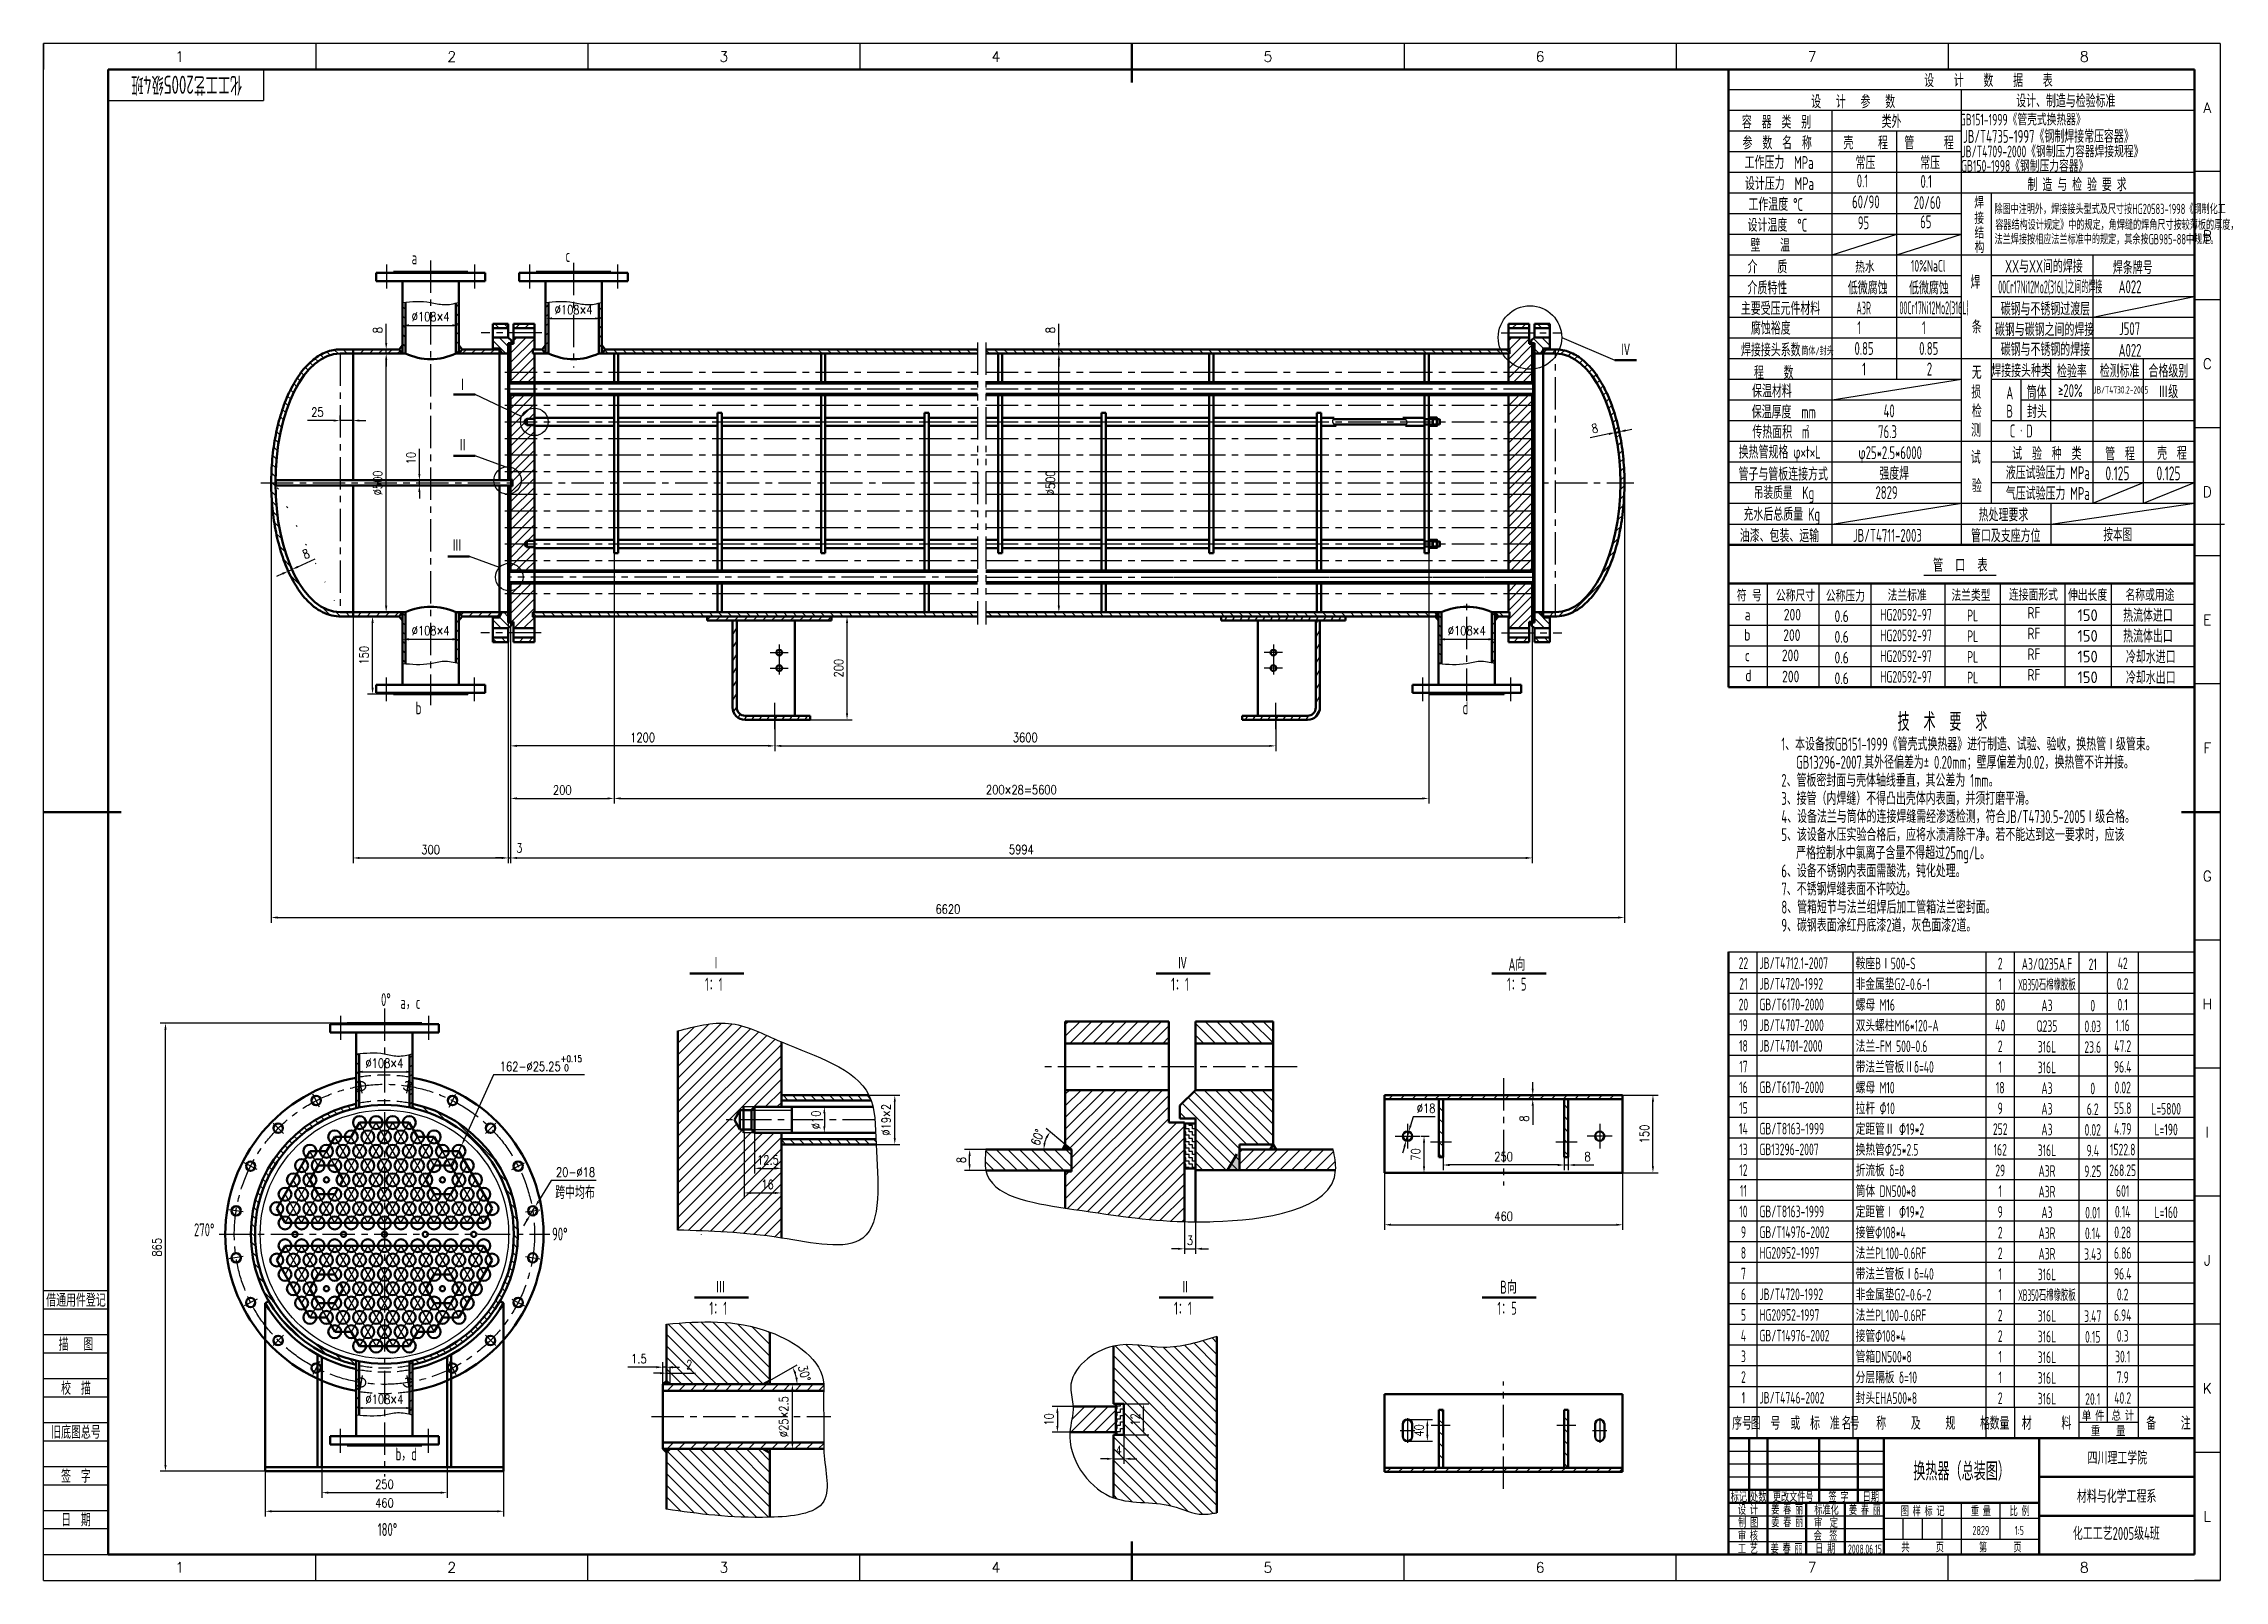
# Model space of a CAD drawing. Header units: millimetres. Extents: x -125 to 4088, y -50 to 2920.
import ezdxf
from ezdxf.enums import TextEntityAlignment as Align

# ---------------------------------------------------------------- set-up
doc = ezdxf.new("R2010")
doc.units = ezdxf.units.MM
doc.header["$LTSCALE"] = 50
for name, pattern in [('CENTER', [2, 1.25, -0.25, 0.25, -0.25]), ('DASHED', [0.75, 0.5, -0.25]), ('PHANTOM', [2.5, 1.25, -0.25, 0.25, -0.25, 0.25, -0.25])]:
    doc.linetypes.add(name, pattern=pattern)
doc.layers.get('0').update_dxf_attribs({"lineweight": 50})
doc.layers.add('1轮廓实线层', color=7, linetype='Continuous', lineweight=50)
doc.layers.add('图框层', color=7, linetype='Continuous', lineweight=50)
for name, color, linetype in [('2细线层', 4, 'Continuous'), ('3中心线层', 1, 'CENTER'), ('4虚线层', 6, 'DASHED'), ('5剖面线层', 2, 'Continuous'), ('6文字层', 3, 'Continuous'), ('7标注层', 4, 'Continuous'), ('9双点划线层', 6, 'PHANTOM')]:
    doc.layers.add(name, color=color, linetype=linetype)
doc.styles.add('PC_TEXTSTYLE', font='isocp.shx', dxfattribs={"width": 0.8, "bigfont": 'hzfs.shx'})
doc.styles.add('TH_GBDIM', font='romans.shx', dxfattribs={"width": 0.8, "bigfont": 'gbcbig.shx'})
doc.dimstyles.new('TH_GBDIM', dxfattribs={"dimscale": 5, "dimtxt": 3.5, "dimasz": 2.5, "dimexe": 2, "dimexo": 0, "dimgap": 1.5, "dimtad": 1, "dimdec": 1, "dimzin": 0, "dimdsep": 46, "dimtxsty": 'TH_GBDIM', "dimcen": 2.5, "dimclrd": 130, "dimclre": 130, "dimclrt": 3, "dimadec": 0, "dimazin": 0, "dimtfac": 0.714286, "dimtdec": 1, "dimtmove": 0, "dimatfit": 3, "dimfxl": 0, "dimtzin": 0, "dimlwd": -1, "dimlwe": -1, "dimarcsym": 0})
pattern_1 = [(0, (177.6696, 664.54855), (0.625, 0.625), [0.625, -0.625]), (90, (178.2946, 664.54855), (-0.625, 0.625), [0.625, -0.625])]
pattern_2 = [(45, (177.67, 503.648), (-8.980256, 8.980256), [])]
pattern_3 = [(135, (177.67, 503.648), (-8.98026, -8.98026), [])]
pattern_4 = [(135, (540.595, 503.648), (-8.980256, -8.980256), [])]
pattern_5 = [(45, (540.595, 503.648), (-8.980256, 8.980256), [])]
pattern_6 = [(135, (0, 73.324), (-11.22532, -11.22532), [])]
pattern_7 = [(45, (0, 73.324), (-11.22532, 11.22532), [])]

msp = doc.modelspace()

# ---------------------------------------------------------------- texts
at = {"layer": '6文字层', "style": 'TH_GBDIM'}
for s, p in [('1', (137.81, 2895)), ('2', (663.44, 2895)), ('3', (1189.06, 2895)), ('4', (1714.69, 2895)), ('5', (2240.31, 2895)), ('6', (2765.94, 2895)), ('7', (3291.56, 2895)), ('8', (3817.19, 2895)), ('A', (4055, 2796.25)), ('B', (4055, 2548.75)), ('C', (4055, 2301.25)), ('D', (4055, 2053.75)), ('E', (4055, 1806.25)), ('F', (4055, 1558.75)), ('G', (4055, 1311.25)), ('H', (4055, 1063.75)), ('I', (4055, 816.25)), ('J', (4055, 568.75)), ('K', (4055, 321.25)), ('L', (4055, 73.75)), ('1', (137.81, -25)), ('2', (663.44, -25)), ('3', (1189.06, -25)), ('4', (1714.69, -25)), ('5', (2240.31, -25)), ('6', (2765.94, -25)), ('7', (3291.56, -25)), ('8', (3817.19, -25))]:
    msp.add_text(s, height=20, dxfattribs=at).set_placement(p, align=Align.MIDDLE)
at = {"layer": '6文字层', "style": 'PC_TEXTSTYLE'}
for s, height, width, p in [('设   计   参   数', 24.9984, 0.667, (3289.55, 2795.13)), ('设    计    数    据    表', 24.9984, 0.667, (3507.87, 2836.04)), ('设计、制造与检验标准', 24.998, 0.667, (3685.78, 2796.7)), ('JB/T4735-1997《钢制焊接常压容器》', 25, 0.667, (3583.24, 2728.22)), ('制 造 与 检 验 要 求', 24.9984, 0.667, (3707.76, 2634.79)), ('焊', 22.5, 0.667, (3604.78, 2601.49)), ('接', 22.5, 0.667, (3604.83, 2571.3)), ('壁    温', 24.998, 0.667, (3172.37, 2517.46)), ('结', 22.5, 0.667, (3605.22, 2543)), ('构', 22.5, 0.667, (3605.51, 2515.02)), ('a', 25, 0.667, (585.99, 2493.19)), ('c', 25, 0.667, (883.25, 2497.89)), ('XX与XX间的焊接', 24.998, 0.667, (3664.32, 2477.11)), ('焊条牌号', 24.998, 0.667, (3872.65, 2474.46)), ('焊', 25, 0.667, (3597.51, 2446.57)), ('00Cr17Ni12Mo2(316L)之间的焊接', 24.9984, 0.4, (3651.05, 2437.15)), ('A022', 24.998, 0.667, (3883.56, 2437.56)), ('主要受压元件材料', 24.998, 0.667, (3153.76, 2395.45)), ('A3R', 24.998, 0.5, (3377.08, 2396.43)), ('00Cr17Ni12Mo2(316L)', 24.9984, 0.4, (3460.23, 2396.89)), ('碳钢与不锈钢过渡层', 24.998, 0.667, (3655.88, 2394.72)), ('1', 25, 0.667, (3378.86, 2358.54)), ('1', 25, 0.667, (3503.85, 2358.54)), ('条', 25, 0.667, (3599.98, 2359.89)), ('碳钢与碳钢之间的焊接', 24.998, 0.667, (3644.73, 2354.72)), ('J507', 24.998, 0.667, (3884.35, 2356.61)), ('Ⅳ', 25, 0.667, (2921.43, 2316.02)), ('焊接接头系数', 24.998, 0.667, (3154.12, 2315.4)), ('筒体/封头', 14.999, 0.667, (3270.98, 2317.74)), ('0.85', 24.998, 0.667, (3373.35, 2318.37)), ('0.85', 24.998, 0.667, (3498.34, 2318.37)), ('碳钢与不锈钢的焊接', 24.998, 0.667, (3655.88, 2316.4)), ('A022', 24.998, 0.667, (3883.56, 2314.73)), ('程    数', 24.998, 0.667, (3179.21, 2271.55)), ('1', 25, 0.667, (3388.16, 2278.5)), ('2', 25, 0.667, (3513.15, 2278.5)), ('无', 25, 0.667, (3599.84, 2271.83)), ('焊接接头种类', 24.998, 0.667, (3637.59, 2275.39)), ('检验率', 24.998, 0.667, (3764.49, 2274.25)), ('检测标准', 24.998, 0.667, (3847.18, 2275.08)), ('合格级别', 24.998, 0.667, (3941.39, 2274.75)), ('Ⅰ', 25, 0.667, (674.75, 2248.12)), ('保温材料', 24.998, 0.667, (3175.56, 2235.98)), ('损', 25, 0.667, (3598.96, 2234.16)), ('A', 25, 0.667, (3666.55, 2232.57)), ('筒体', 24.998, 0.667, (3706.11, 2233.46)), ('≥20%', 24.998, 0.667, (3766.71, 2236.93)), ('JB/T4730.2-2005', 13.9991, 0.667, (3834.76, 2243.76)), ('Ⅲ级', 24.998, 0.667, (3960.36, 2234.43)), ('保温厚度  mm', 24.998, 0.667, (3174.9, 2195.65)), ('40', 24.998, 0.667, (3429.52, 2197.71)), ('检', 25, 0.667, (3600.07, 2197.39)), ('B', 25, 0.667, (3666.75, 2197.12)), ('封头', 24.998, 0.667, (3706.67, 2196.23)), ('Ⅱ', 25, 0.667, (675.06, 2131.38)), ('传热面积  m', 24.998, 0.667, (3176.1, 2156.84)), ('2', 10.67, 0.667, (3280.12, 2172.34)), ('76.3', 24.998, 0.667, (3419.06, 2157.55)), ('测', 25, 0.667, (3598.69, 2160.13)), ('C', 25, 0.667, (3673.19, 2158.89)), ('.', 25, 0.667, (3693.26, 2170.21)), ('D', 25, 0.667, (3704.8, 2158.83)), ('换热管规格 φ×t×L', 24.9984, 0.667, (3149.69, 2117.88)), ('φ25*2.5*6000', 24.9984, 0.667, (3380.84, 2116.92)), ('试', 25, 0.667, (3598.02, 2107.71)), ('试  验  种  类', 24.998, 0.667, (3678.04, 2115.11)), ('管  程', 24.998, 0.667, (3857.64, 2114.57)), ('壳  程', 24.998, 0.667, (3957.88, 2115.72)), ('管子与管板连接方式', 24.998, 0.667, (3149.44, 2075.44)), ('吊装质量  Kg', 24.498, 0.667, (3178.63, 2039.67)), ('2829', 25, 0.667, (3413.92, 2039.8)), ('强度焊', 24.998, 0.667, (3421.36, 2076.67)), ('验', 25, 0.667, (3600.1, 2052.86)), ('气压试验压力 MPa', 24.998, 0.667, (3665.71, 2038.1)), ('液压试验压力 MPa', 24.998, 0.667, (3665.71, 2078.1)), ('充水后总质量 Kg', 24.998, 0.667, (3159, 1997.8)), ('热处理要求', 24.998, 0.667, (3613.23, 1996.6)), ('油漆、包装、运输', 24.998, 0.667, (3151.7, 1956.4)), ('管口及支座方位', 24.998, 0.667, (3598.48, 1956.4)), ('Ⅲ', 25, 0.667, (663.93, 1937.54)), ('热流体进口', 25, 0.667, (3892.36, 1802.38)), ('热流体出口', 25, 0.667, (3892.36, 1762.39)), ('冷却水进口', 25, 0.667, (3897.73, 1722.05)), ('冷却水出口', 25, 0.667, (3897.73, 1682.05)), ('b', 25, 0.667, (593.71, 1623.76)), ('d', 25, 0.667, (2616.23, 1623.95)), ('Ⅰ', 25, 0.667, (1164.36, 1130.4)), ('Ⅳ', 25, 0.667, (2065.07, 1130.4)), ('A向', 25, 0.667, (2704.87, 1128.05)), ('1：1', 25, 0.667, (1152.53, 1089.65)), ('1：1', 25, 0.667, (2053.23, 1089.65)), ('1：5', 25, 0.667, (2702.13, 1089.65)), ('0°', 25, 0.667, (526.85, 1059.96)), ('a，c', 25, 0.667, (564.17, 1054.41)), ('跨中均布', 25, 0.667, (863.17, 687.17)), ('270°', 25, 0.667, (165.45, 615.09)), ('90°', 25, 0.667, (857.26, 606.95)), ('Ⅲ', 25, 0.667, (1173.06, 504.2)), ('Ⅱ', 25, 0.667, (2070.72, 504.2)), ('B向', 25, 0.667, (2689.06, 504.2)), ('1：1', 25, 0.667, (1161.23, 463.45)), ('1：1', 25, 0.667, (2058.89, 463.45)), ('1：5', 25, 0.667, (2683.35, 463.45)), ('b，d', 25, 0.667, (554.94, 181.9)), ('180°', 25, 0.667, (520.49, 35.88))]:
    msp.add_text(s, height=height, dxfattribs=dict(at, width=width)).set_placement(p)
at = {"layer": '6文字层', "style": 'PC_TEXTSTYLE', "width": 0.667}
for s, height, p in [('容  器  类  别 ', 24.9984, (3227.54, 2755.8)), ('类外', 24.998, (3444.89, 2756.82)), ('参  数  名  称', 24.998, (3224.1, 2715.55)), ('壳     程', 24.998, (3395.08, 2715.55)), ('管      程', 24.998, (3517.54, 2715.55)), ('工作压力  MPa', 24.998, (3227.65, 2677.6)), ('常压', 24.998, (3394.54, 2677.12)), ('常压', 24.998, (3519.53, 2677.12)), ('设计压力  MPa', 24.998, (3228.47, 2636.85)), ('0.1', 24.998, (3388.85, 2642.19)), ('0.1', 24.998, (3511.91, 2641.15)), ('工作温度 °C', 24.998, (3221.26, 2596.73)), ('60/90', 24.998, (3395.33, 2601.64)), ('20/60', 24.998, (3513.85, 2600.28)), ('设计温度  °C', 24.998, (3224.49, 2556.59)), ('95', 24.998, (3390.75, 2561.19)), ('65', 24.998, (3511.1, 2563.03)), ('介    质', 24.998, (3205.09, 2475.88)), ('热水', 22.499, (3393.5, 2477)), ('10%NaCl', 22.499, (3515.86, 2479.27)), ('介质特性', 24.998, (3205.09, 2435.18)), ('低微腐蚀', 24.998, (3398.88, 2435.18)), ('低微腐蚀', 24.998, (3517.12, 2435.18)), ('腐蚀裕度', 24.998, (3211.66, 2357.45))]:
    msp.add_text(s, height=height, dxfattribs=at).set_placement(p, align=Align.CENTER)
at = {"layer": '6文字层', "style": 'PC_TEXTSTYLE', "width": 0.67}
for s, height, p in [('GB151-1999《管壳式换热器》', 22.5, (3698.45, 2774.2)), ('GB150-1998《钢制压力容器》', 22.5, (3702.1, 2684.91)), ('JB/T4709-2000《钢制压力容器焊接规程》', 22.5, (3755.67, 2712.69)), ('0.125', 26.665, (3881.38, 2089.49)), ('0.125', 26.665, (3980.05, 2089.49)), ('JB/T4711-2003', 24.9984, (3436.93, 1969.6)), ('按本图', 24.998, (3881.88, 1972.17)), ('法兰类型', 22.499, (3598.39, 1854.85)), ('HG20592-97', 22.499, (3473.05, 1816.29)), ('PL', 22.499, (3601.75, 1814.79)), ('HG20592-97', 22.499, (3473.05, 1776.29)), ('PL', 22.499, (3601.75, 1774.79)), ('HG20592-97', 22.499, (3473.05, 1736.29)), ('PL', 22.499, (3601.75, 1734.8)), ('HG20592-97', 22.499, (3473.05, 1696.3)), ('PL', 22.499, (3601.75, 1694.8))]:
    msp.add_text(s, height=height, dxfattribs=at).set_placement(p, align=Align.MIDDLE)
at = {"layer": '6文字层', "style": 'PC_TEXTSTYLE'}
for s, height, width, p in [('除图中注明外，焊接接头型式及尺寸按HG20583-1998《钢制化工', 20, 0.58, (3643.74, 2584.45)), ('容器结构设计规定》中的规定，角焊缝的焊角尺寸按较薄板的厚度，', 20, 0.58, (3645.3, 2554.01)), ('法兰焊接按相应法兰标准中的规定，其余按GB985-88中规定。', 20, 0.58, (3644.01, 2526.04)), ('          1、本设备按GB151-1999《管壳式换热器》进行制造、试验、验收，换热管Ⅰ级管束。', 25, 0.667, (3136.71, 1546.15)), ('             GB13296-2007.其外径偏差为± 0.20mm；壁厚偏差为0.02，换热管不许并接。', 25, 0.667, (3136.71, 1511.15)), ('          2、管板密封面与壳体轴线垂直，其公差为 1mm。', 25, 0.667, (3136.71, 1476.15)), ('          3、接管（内焊缝）不得凸出壳体内表面，并须打磨平滑。', 25, 0.667, (3136.71, 1441.15)), ('          4、设备法兰与筒体的连接焊缝需经渗透检测，符合JB/T4730.5-2005Ⅰ级合格。', 25, 0.667, (3136.71, 1406.15)), ('          5、该设备水压实验合格后，应将水渍清除干净。若不能达到这一要求时，应该', 25, 0.667, (3136.71, 1371.15)), ('             严格控制水中氯离子含量不得超过25mg/L。', 25, 0.667, (3136.71, 1336.15)), ('          6、设备不锈钢内表面需酸洗，钝化处理。', 25, 0.667, (3136.71, 1301.15)), ('          7、不锈钢焊缝表面不许咬边。', 25, 0.667, (3136.71, 1266.15)), ('          8、管箱短节与法兰组焊后加工管箱法兰密封面。', 25, 0.667, (3136.71, 1231.15)), ('          9、碳钢表面涂红丹底漆2道，灰色面漆2道。', 25, 0.667, (3136.71, 1196.15))]:
    msp.add_text(s, height=height, dxfattribs=dict(at, width=width)).set_placement(p, align=Align.BOTTOM_LEFT)
at = {"layer": '6文字层', "color": 3, "style": 'PC_TEXTSTYLE', "width": 0.8}
msp.add_text('管  口  表', height=24.998, dxfattribs=at).set_placement((3577.72, 1899.25), align=Align.CENTER)
for s, height, p in [('符 号', 22.499, (3146.07, 1841.83)), ('公称尺寸', 22.499, (3221.6, 1841.98)), ('公称压力', 22.499, (3318.03, 1841.38)), ('法兰标准', 22.499, (3437.31, 1842.47)), ('连接面形式', 22.499, (3671.82, 1843.5)), ('伸出长度', 22.499, (3785.88, 1843)), ('名称或用途', 22.499, (3896.92, 1843)), ('a', 22.5, (3161.27, 1805.24)), ('200', 22.499, (3236.79, 1805.13)), ('0.6', 22.499, (3334.74, 1802.19)), ('RF', 22.499, (3707.6, 1808.82)), ('b', 22.5, (3160.34, 1766.34)), ('200', 22.499, (3235.76, 1765.55)), ('0.6', 22.499, (3334.74, 1762.2)), ('RF', 22.499, (3707.6, 1768.83)), ('c', 22.5, (3161.53, 1726.21)), ('200', 22.499, (3233.02, 1726.39)), ('0.6', 22.499, (3334.74, 1722.2)), ('RF', 22.499, (3707.6, 1728.83)), ('d', 22.5, (3162.49, 1687.75)), ('200', 22.499, (3233.61, 1685.57)), ('0.6', 22.499, (3334.74, 1682.2)), ('RF', 22.499, (3707.6, 1688.83))]:
    msp.add_text(s, height=height, dxfattribs=at).set_placement(p)
at = {"layer": '6文字层', "style": 'PC_TEXTSTYLE', "width": 0.989059}
for p, p2 in [((3804.33, 1804.14), (3843.28, 1804.14)), ((3804.33, 1764.15), (3843.28, 1764.15)), ((3804.33, 1724.15), (3843.28, 1724.15)), ((3804.33, 1684.15), (3843.28, 1684.15))]:
    msp.add_text('150', height=22.499, dxfattribs=at).set_placement(p, p2, align=Align.FIT)
at = {"layer": '6文字层', "style": 'PC_TEXTSTYLE', "width": 0.667}
msp.add_text('技  术  要  求', height=35, dxfattribs=at).set_placement((3543.33, 1581.15), align=Align.BOTTOM_CENTER)

# ---------------------------------------------------------------- blocks, each defined once
blk = doc.blocks.new('*D7')
at = {"layer": '7标注层', "color": 130}
for p, q in [((844.4, 2404.4), (844.4, 2378.9)), ((953.4, 2404.4), (953.4, 2378.9)), ((856.9, 2388.9), (940.9, 2388.9))]:
    blk.add_line(p, q, dxfattribs=at)
for points in [[(856.9, 2390.9), (856.9, 2386.8), (844.4, 2388.9)], [(940.9, 2390.9), (940.9, 2386.8), (953.4, 2388.9)]]:
    blk.add_solid(points, dxfattribs=at)
at = {"layer": 'Defpoints', "color": 0}
for p in [(844.4, 2404.4), (953.4, 2404.4), (953.4, 2388.9)]:
    blk.add_point(p, dxfattribs=at)
at = {"layer": '7标注层', "color": 3, "insert": (898.9, 2405.6), "char_height": 17.5, "attachment_point": 5, "style": 'TH_GBDIM'}
blk.add_mtext('%%c108×4{}{}', dxfattribs=at)
blk = doc.blocks.new('*D8')
at = {"layer": '7标注层', "color": 130}
for p, q in [((568.2, 2391), (568.2, 2365.4)), ((580.7, 2375.4), (664.7, 2375.4)), ((677.2, 2391), (677.2, 2365.4))]:
    blk.add_line(p, q, dxfattribs=at)
for points in [[(580.7, 2377.5), (580.7, 2373.3), (568.2, 2375.4)], [(664.7, 2377.5), (664.7, 2373.3), (677.2, 2375.4)]]:
    blk.add_solid(points, dxfattribs=at)
at = {"layer": 'Defpoints', "color": 0}
for p in [(568.2, 2391), (677.2, 2391), (677.2, 2375.4)]:
    blk.add_point(p, dxfattribs=at)
at = {"layer": '7标注层', "color": 3, "insert": (622.7, 2392.2), "char_height": 17.5, "attachment_point": 5, "style": 'TH_GBDIM'}
blk.add_mtext('%%c108×4{}{}', dxfattribs=at)
blk = doc.blocks.new('*D9')
at = {"layer": '7标注层', "color": 130}
for p, q in [((568.2, 1784.4), (568.2, 1758.8)), ((677.2, 1784.4), (677.2, 1758.8)), ((580.7, 1768.8), (664.7, 1768.8))]:
    blk.add_line(p, q, dxfattribs=at)
for points in [[(580.7, 1770.9), (580.7, 1766.7), (568.2, 1768.8)], [(664.7, 1770.9), (664.7, 1766.7), (677.2, 1768.8)]]:
    blk.add_solid(points, dxfattribs=at)
at = {"layer": 'Defpoints', "color": 0}
for p in [(568.2, 1784.4), (677.2, 1784.4), (677.2, 1768.8)]:
    blk.add_point(p, dxfattribs=at)
at = {"layer": '7标注层', "color": 3, "insert": (622.7, 1785.5), "char_height": 17.5, "attachment_point": 5, "style": 'TH_GBDIM'}
blk.add_mtext('%%c108×4{}{}', dxfattribs=at)
blk = doc.blocks.new('*D10')
at = {"layer": '7标注层', "color": 130}
for p, q in [((2569.8, 1784.4), (2569.8, 1758.8)), ((2678.8, 1784.4), (2678.8, 1758.8)), ((2582.3, 1768.8), (2666.3, 1768.8))]:
    blk.add_line(p, q, dxfattribs=at)
for points in [[(2582.3, 1770.9), (2582.3, 1766.7), (2569.8, 1768.8)], [(2666.3, 1770.9), (2666.3, 1766.7), (2678.8, 1768.8)]]:
    blk.add_solid(points, dxfattribs=at)
at = {"layer": 'Defpoints', "color": 0}
for p in [(2569.8, 1784.4), (2678.8, 1784.4), (2678.8, 1768.8)]:
    blk.add_point(p, dxfattribs=at)
at = {"layer": '7标注层', "color": 3, "insert": (2624.3, 1785.5), "char_height": 17.5, "attachment_point": 5, "style": 'TH_GBDIM'}
blk.add_mtext('%%c108×4{}{}', dxfattribs=at)
blk = doc.blocks.new('*D11')
at = {"layer": '7标注层', "color": 130}
for p, q in [((1832.3, 2321), (1846.3, 2321)), ((1836.3, 1833.5), (1836.3, 2308.5)), ((1832.3, 1821), (1846.3, 1821))]:
    blk.add_line(p, q, dxfattribs=at)
for points in [[(1834.2, 2308.5), (1838.4, 2308.5), (1836.3, 2321)], [(1834.2, 1833.5), (1838.4, 1833.5), (1836.3, 1821)]]:
    blk.add_solid(points, dxfattribs=at)
at = {"layer": 'Defpoints', "color": 0}
for p in [(1832.3, 2321), (1836.3, 2321), (1832.3, 1821)]:
    blk.add_point(p, dxfattribs=at)
at = {"layer": '7标注层', "color": 3, "insert": (1820.1, 2071), "char_height": 17.5, "attachment_point": 5, "rotation": 90, "style": 'TH_GBDIM'}
blk.add_mtext('%%c500{}{}', dxfattribs=at)
blk = doc.blocks.new('*D12')
at = {"layer": '7标注层', "color": 130}
for p, q in [((1836.3, 2341.5), (1836.3, 2378.3)), ((1836.3, 2329), (1826.3, 2329)), ((1836.3, 2321), (1826.3, 2321)), ((1836.3, 2321), (1836.3, 2329)), ((1836.3, 2308.5), (1836.3, 2296))]:
    blk.add_line(p, q, dxfattribs=at)
for points in [[(1834.2, 2341.5), (1838.4, 2341.5), (1836.3, 2329)], [(1834.2, 2308.5), (1838.4, 2308.5), (1836.3, 2321)]]:
    blk.add_solid(points, dxfattribs=at)
at = {"layer": 'Defpoints', "color": 0}
for p in [(1836.3, 2329), (1836.3, 2329), (1836.3, 2321)]:
    blk.add_point(p, dxfattribs=at)
at = {"layer": '7标注层', "color": 3, "insert": (1820.1, 2366.2), "char_height": 17.5, "attachment_point": 5, "rotation": 90, "style": 'TH_GBDIM'}
blk.add_mtext('8{}{}', dxfattribs=at)
blk = doc.blocks.new('*D13')
at = {"layer": '7标注层', "color": 130}
for p, q in [((777, 1802.5), (777, 1336.2)), ((2750.8, 1802.5), (2750.8, 1336.2)), ((789.5, 1346.2), (2738.3, 1346.2))]:
    blk.add_line(p, q, dxfattribs=at)
for points in [[(789.5, 1348.3), (789.5, 1344.1), (777, 1346.2)], [(2738.3, 1348.3), (2738.3, 1344.1), (2750.8, 1346.2)]]:
    blk.add_solid(points, dxfattribs=at)
at = {"layer": 'Defpoints', "color": 0}
for p in [(777, 1802.5), (2750.8, 1802.5), (2750.8, 1346.2)]:
    blk.add_point(p, dxfattribs=at)
at = {"layer": '7标注层', "color": 3, "insert": (1763.9, 1362.5), "char_height": 17.5, "attachment_point": 5, "style": 'TH_GBDIM'}
blk.add_mtext('5994{}{}', dxfattribs=at)
blk = doc.blocks.new('*D14')
at = {"layer": '7标注层', "color": 130}
for p, q in [((472.7, 1813), (472.7, 1336.2)), ((772.7, 1803), (772.7, 1336.2)), ((485.2, 1346.2), (760.2, 1346.2))]:
    blk.add_line(p, q, dxfattribs=at)
for points in [[(485.2, 1348.2), (485.2, 1344.1), (472.7, 1346.2)], [(760.2, 1348.2), (760.2, 1344.1), (772.7, 1346.2)]]:
    blk.add_solid(points, dxfattribs=at)
at = {"layer": 'Defpoints', "color": 0}
for p in [(472.7, 1813), (772.7, 1803), (772.7, 1346.2)]:
    blk.add_point(p, dxfattribs=at)
at = {"layer": '7标注层', "color": 3, "insert": (622.7, 1362.4), "char_height": 17.5, "attachment_point": 5, "style": 'TH_GBDIM'}
blk.add_mtext('300{}{}', dxfattribs=at)
blk = doc.blocks.new('*D15')
at = {"layer": '7标注层', "color": 130}
for p, q in [((435.2, 2191.5), (385.1, 2191.5)), ((447.7, 2191.5), (447.7, 2201.5)), ((472.7, 2191.5), (447.7, 2191.5)), ((472.7, 2191.5), (472.7, 2201.5)), ((485.2, 2191.5), (497.7, 2191.5))]:
    blk.add_line(p, q, dxfattribs=at)
for points in [[(435.2, 2193.6), (435.2, 2189.4), (447.7, 2191.5)], [(485.2, 2193.6), (485.2, 2189.4), (472.7, 2191.5)]]:
    blk.add_solid(points, dxfattribs=at)
at = {"layer": 'Defpoints', "color": 0}
for p in [(447.7, 2191.5), (472.7, 2191.5), (472.7, 2191.5)]:
    blk.add_point(p, dxfattribs=at)
at = {"layer": '7标注层', "color": 3, "insert": (403.9, 2207.8), "char_height": 17.5, "attachment_point": 5, "style": 'TH_GBDIM'}
blk.add_mtext('25{}{}', dxfattribs=at)
blk = doc.blocks.new('*D16')
at = {"layer": '7标注层', "color": 130}
for p, q in [((772.7, 1377.9), (772.7, 1336.2)), ((777, 1377.9), (777, 1336.2)), ((760.2, 1346.2), (747.7, 1346.2)), ((772.7, 1346.2), (777, 1346.2)), ((789.5, 1346.2), (802, 1346.2))]:
    blk.add_line(p, q, dxfattribs=at)
for points in [[(760.2, 1348.3), (760.2, 1344.1), (772.7, 1346.2)], [(789.5, 1348.3), (789.5, 1344.1), (777, 1346.2)]]:
    blk.add_solid(points, dxfattribs=at)
at = {"layer": 'Defpoints', "color": 0}
for p in [(772.7, 1377.9), (777, 1377.9), (777, 1346.2)]:
    blk.add_point(p, dxfattribs=at)
at = {"layer": '7标注层', "color": 3, "insert": (794.1, 1365.5), "char_height": 17.5, "attachment_point": 5, "style": 'TH_GBDIM'}
blk.add_mtext('3{}{}', dxfattribs=at)
blk = doc.blocks.new('*D17')
at = {"layer": '7标注层', "color": 130}
for p, q in [((977, 1935.5), (977, 1451.2)), ((2550.8, 1935.5), (2550.8, 1451.2)), ((989.5, 1461.2), (2538.3, 1461.2))]:
    blk.add_line(p, q, dxfattribs=at)
for points in [[(989.5, 1463.3), (989.5, 1459.2), (977, 1461.2)], [(2538.3, 1463.3), (2538.3, 1459.2), (2550.8, 1461.2)]]:
    blk.add_solid(points, dxfattribs=at)
at = {"layer": 'Defpoints', "color": 0}
for p in [(977, 1935.5), (2550.8, 1935.5), (2550.8, 1461.2)]:
    blk.add_point(p, dxfattribs=at)
at = {"layer": '7标注层', "color": 3, "insert": (1763.9, 1478), "char_height": 17.5, "attachment_point": 5, "style": 'TH_GBDIM'}
blk.add_mtext('200×28=5600{}{}', dxfattribs=at)
blk = doc.blocks.new('*D18')
at = {"layer": '7标注层', "color": 130}
for p, q in [((1287.4, 1613), (1287.4, 1552.8)), ((2255.3, 1613), (2255.3, 1552.8)), ((1299.9, 1562.8), (2242.8, 1562.8))]:
    blk.add_line(p, q, dxfattribs=at)
for points in [[(1299.9, 1564.8), (1299.9, 1560.7), (1287.4, 1562.8)], [(2242.8, 1564.8), (2242.8, 1560.7), (2255.3, 1562.8)]]:
    blk.add_solid(points, dxfattribs=at)
at = {"layer": 'Defpoints', "color": 0}
for p in [(1287.4, 1613), (2255.3, 1613), (2255.3, 1562.8)]:
    blk.add_point(p, dxfattribs=at)
at = {"layer": '7标注层', "color": 3, "insert": (1771.4, 1579), "char_height": 17.5, "attachment_point": 5, "style": 'TH_GBDIM'}
blk.add_mtext('3600{}{}', dxfattribs=at)
blk = doc.blocks.new('*D19')
at = {"layer": '7标注层', "color": 130}
for p, q in [((777, 1677.5), (777, 1552.8)), ((1274.9, 1562.8), (789.5, 1562.8)), ((1287.4, 1582.9), (1287.4, 1552.8))]:
    blk.add_line(p, q, dxfattribs=at)
for points in [[(789.5, 1564.9), (789.5, 1560.7), (777, 1562.8)], [(1274.9, 1564.9), (1274.9, 1560.7), (1287.4, 1562.8)]]:
    blk.add_solid(points, dxfattribs=at)
at = {"layer": 'Defpoints', "color": 0}
for p in [(777, 1677.5), (777, 1562.8), (1287.4, 1582.9)]:
    blk.add_point(p, dxfattribs=at)
at = {"layer": '7标注层', "color": 3, "insert": (1032.2, 1579), "char_height": 17.5, "attachment_point": 5, "style": 'TH_GBDIM'}
blk.add_mtext('1200{}{}', dxfattribs=at)
blk = doc.blocks.new('*D20')
at = {"layer": '7标注层', "color": 130}
for p, q in [((1401.9, 1813), (1437.1, 1813)), ((1427.1, 1625.5), (1427.1, 1800.5)), ((1356.1, 1613), (1437.1, 1613))]:
    blk.add_line(p, q, dxfattribs=at)
for points in [[(1425, 1800.5), (1429.1, 1800.5), (1427.1, 1813)], [(1425, 1625.5), (1429.1, 1625.5), (1427.1, 1613)]]:
    blk.add_solid(points, dxfattribs=at)
at = {"layer": 'Defpoints', "color": 0}
for p in [(1401.9, 1813), (1427.1, 1813), (1356.1, 1613)]:
    blk.add_point(p, dxfattribs=at)
at = {"layer": '7标注层', "color": 3, "insert": (1410.8, 1713), "char_height": 17.5, "attachment_point": 5, "rotation": 90, "style": 'TH_GBDIM'}
blk.add_mtext('200{}{}', dxfattribs=at)
blk = doc.blocks.new('*D21')
at = {"layer": '7标注层', "color": 130}
for p, q in [((550.7, 1813), (500.5, 1813)), ((510.5, 1675.5), (510.5, 1800.5)), ((550.7, 1663), (500.5, 1663))]:
    blk.add_line(p, q, dxfattribs=at)
for points in [[(508.4, 1800.5), (512.6, 1800.5), (510.5, 1813)], [(508.4, 1675.5), (512.6, 1675.5), (510.5, 1663)]]:
    blk.add_solid(points, dxfattribs=at)
at = {"layer": 'Defpoints', "color": 0}
for p in [(510.5, 1813), (550.7, 1813), (550.7, 1663)]:
    blk.add_point(p, dxfattribs=at)
at = {"layer": '7标注层', "color": 3, "insert": (494.2, 1738), "char_height": 17.5, "attachment_point": 5, "rotation": 90, "style": 'TH_GBDIM'}
blk.add_mtext('150{}{}', dxfattribs=at)
blk = doc.blocks.new('*D22')
at = {"layer": '7标注层', "color": 130}
for p, q in [((314.7, 2071.9), (314.7, 1221.1)), ((2929, 2070.8), (2929, 1221.1)), ((327.2, 1231.1), (2916.5, 1231.1))]:
    blk.add_line(p, q, dxfattribs=at)
for points in [[(327.2, 1233.2), (327.2, 1229), (314.7, 1231.1)], [(2916.5, 1233.2), (2916.5, 1229), (2929, 1231.1)]]:
    blk.add_solid(points, dxfattribs=at)
at = {"layer": 'Defpoints', "color": 0}
for p in [(314.7, 2071.9), (2929, 2070.8), (2929, 1231.1)]:
    blk.add_point(p, dxfattribs=at)
at = {"layer": '7标注层', "color": 3, "insert": (1621.9, 1247.3), "char_height": 17.5, "attachment_point": 5, "style": 'TH_GBDIM'}
blk.add_mtext('6620{}{}', dxfattribs=at)
blk = doc.blocks.new('*D23')
at = {"layer": '7标注层', "color": 130}
for p, q in [((744, 927.3), (687.7, 802.2)), ((919.9, 927.3), (744, 927.3)), ((672.2, 768), (682.5, 790.8)), ((667.1, 756.6), (662, 745.2))]:
    blk.add_line(p, q, dxfattribs=at)
for points in [[(685.8, 803.1), (689.6, 801.3), (682.5, 790.8)], [(665.2, 757.5), (669, 755.8), (672.2, 768)]]:
    blk.add_solid(points, dxfattribs=at)
at = {"layer": 'Defpoints', "color": 0}
for p in [(672.2, 768), (682.5, 790.8)]:
    blk.add_point(p, dxfattribs=at)
at = {"layer": '7标注层', "color": 3, "insert": (835.7, 949.4), "char_height": 17.5, "attachment_point": 5, "style": 'TH_GBDIM'}
blk.add_mtext('162-%%c25.25{}{\\H0.7143x;\\S+0.15^  0;}', dxfattribs=at)
blk = doc.blocks.new('*D24')
at = {"layer": '7标注层', "color": 130}
for p, q in [((303, 160.8), (303, 73.6)), ((763.7, 160.8), (763.7, 73.6)), ((315.5, 83.6), (751.2, 83.6))]:
    blk.add_line(p, q, dxfattribs=at)
for points in [[(315.5, 85.6), (315.5, 81.5), (303, 83.6)], [(751.2, 85.6), (751.2, 81.5), (763.7, 83.6)]]:
    blk.add_solid(points, dxfattribs=at)
at = {"layer": 'Defpoints', "color": 0}
for p in [(303, 160.8), (763.7, 160.8), (763.7, 83.6)]:
    blk.add_point(p, dxfattribs=at)
at = {"layer": '7标注层', "color": 3, "insert": (533.4, 99.8), "char_height": 17.5, "attachment_point": 5, "style": 'TH_GBDIM'}
blk.add_mtext('460{}{}', dxfattribs=at)
blk = doc.blocks.new('*D25')
at = {"layer": '7标注层', "color": 130}
for p, q in [((412.4, 168.8), (412.4, 109.6)), ((654.4, 168.8), (654.4, 109.6)), ((424.9, 119.6), (641.9, 119.6))]:
    blk.add_line(p, q, dxfattribs=at)
for points in [[(424.9, 121.7), (424.9, 117.5), (412.4, 119.6)], [(641.9, 121.7), (641.9, 117.5), (654.4, 119.6)]]:
    blk.add_solid(points, dxfattribs=at)
at = {"layer": 'Defpoints', "color": 0}
for p in [(412.4, 168.8), (654.4, 168.8), (654.4, 119.6)]:
    blk.add_point(p, dxfattribs=at)
at = {"layer": '7标注层', "color": 3, "insert": (533.4, 135.9), "char_height": 17.5, "attachment_point": 5, "style": 'TH_GBDIM'}
blk.add_mtext('250{}{}', dxfattribs=at)
blk = doc.blocks.new('*D26')
at = {"layer": '7标注层', "color": 130}
for p, q in [((461.4, 1026.8), (100.4, 1026.8)), ((110.4, 173.3), (110.4, 1014.3)), ((303, 160.8), (100.4, 160.8))]:
    blk.add_line(p, q, dxfattribs=at)
for points in [[(108.3, 1014.3), (112.5, 1014.3), (110.4, 1026.8)], [(108.3, 173.3), (112.5, 173.3), (110.4, 160.8)]]:
    blk.add_solid(points, dxfattribs=at)
at = {"layer": 'Defpoints', "color": 0}
for p in [(110.4, 1026.8), (461.4, 1026.8), (303, 160.8)]:
    blk.add_point(p, dxfattribs=at)
at = {"layer": '7标注层', "color": 3, "insert": (94.1, 593.8), "char_height": 17.5, "attachment_point": 5, "rotation": 90, "style": 'TH_GBDIM'}
blk.add_mtext('865{}{}', dxfattribs=at)
blk = doc.blocks.new('*D27')
at = {"layer": '7标注层', "color": 130}
for p, q in [((1383.9, 865.1), (1373.3, 865.1)), ((1383.3, 852.6), (1383.3, 827.6)), ((1383.9, 815.1), (1373.3, 815.1))]:
    blk.add_line(p, q, dxfattribs=at)
for points in [[(1381.2, 852.6), (1385.3, 852.6), (1383.3, 865.1)], [(1381.2, 827.6), (1385.3, 827.6), (1383.3, 815.1)]]:
    blk.add_solid(points, dxfattribs=at)
at = {"layer": 'Defpoints', "color": 0}
for p in [(1383.9, 865.1), (1383.3, 815.1), (1383.9, 815.1)]:
    blk.add_point(p, dxfattribs=at)
at = {"layer": '7标注层', "color": 3, "insert": (1367, 840.1), "char_height": 17.5, "attachment_point": 5, "rotation": 90, "style": 'TH_GBDIM'}
blk.add_mtext('%%c10{}{}', dxfattribs=at)
blk = doc.blocks.new('*D28')
at = {"layer": '7标注层', "color": 130}
for p, q in [((1469.5, 887.6), (1529.3, 887.6)), ((1519.3, 805.1), (1519.3, 875.1)), ((1483.5, 792.6), (1529.3, 792.6))]:
    blk.add_line(p, q, dxfattribs=at)
for points in [[(1517.3, 875.1), (1521.4, 875.1), (1519.3, 887.6)], [(1517.3, 805.1), (1521.4, 805.1), (1519.3, 792.6)]]:
    blk.add_solid(points, dxfattribs=at)
at = {"layer": 'Defpoints', "color": 0}
for p in [(1469.5, 887.6), (1519.3, 887.6), (1483.5, 792.6)]:
    blk.add_point(p, dxfattribs=at)
at = {"layer": '7标注层', "color": 3, "insert": (1502.6, 840.1), "char_height": 17.5, "attachment_point": 5, "rotation": 90, "style": 'TH_GBDIM'}
blk.add_mtext('%%c19×2{}{}', dxfattribs=at)
blk = doc.blocks.new('*D29')
at = {"layer": '7标注层', "color": 130}
for p, q in [((1228.2, 815.1), (1228.2, 688.8)), ((1300.3, 815.1), (1300.3, 688.8)), ((1240.7, 698.8), (1287.8, 698.8))]:
    blk.add_line(p, q, dxfattribs=at)
for points in [[(1240.7, 700.9), (1240.7, 696.7), (1228.2, 698.8)], [(1287.8, 700.9), (1287.8, 696.7), (1300.3, 698.8)]]:
    blk.add_solid(points, dxfattribs=at)
at = {"layer": 'Defpoints', "color": 0}
for p in [(1228.2, 815.1), (1300.3, 815.1), (1300.3, 698.8)]:
    blk.add_point(p, dxfattribs=at)
at = {"layer": '7标注层', "color": 3, "insert": (1273.5, 715.1), "char_height": 17.5, "attachment_point": 5, "style": 'TH_GBDIM'}
blk.add_mtext('16{}{}', dxfattribs=at)
blk = doc.blocks.new('*D30')
at = {"layer": '7标注层', "color": 130}
for p, q in [((1248.4, 815.1), (1248.4, 736.3)), ((1300.3, 815.1), (1300.3, 736.3)), ((1260.9, 746.3), (1287.8, 746.3))]:
    blk.add_line(p, q, dxfattribs=at)
for points in [[(1260.9, 748.4), (1260.9, 744.2), (1248.4, 746.3)], [(1287.8, 748.4), (1287.8, 744.2), (1300.3, 746.3)]]:
    blk.add_solid(points, dxfattribs=at)
at = {"layer": 'Defpoints', "color": 0}
for p in [(1248.4, 815.1), (1300.3, 815.1), (1300.3, 746.3)]:
    blk.add_point(p, dxfattribs=at)
at = {"layer": '7标注层', "color": 3, "insert": (1274.3, 762.6), "char_height": 17.5, "attachment_point": 5, "style": 'TH_GBDIM'}
blk.add_mtext('12.5{}{}', dxfattribs=at)
blk = doc.blocks.new('*D31')
at = {"layer": '7标注层', "color": 130}
for p, q in [((1058.7, 362), (1003.8, 362)), ((1071.2, 329), (1071.2, 372)), ((1078.2, 362), (1071.2, 362)), ((1078.2, 343.9), (1078.2, 372)), ((1090.7, 362), (1103.2, 362))]:
    blk.add_line(p, q, dxfattribs=at)
for points in [[(1058.7, 364.1), (1058.7, 359.9), (1071.2, 362)], [(1090.7, 364.1), (1090.7, 359.9), (1078.2, 362)]]:
    blk.add_solid(points, dxfattribs=at)
at = {"layer": 'Defpoints', "color": 0}
for p in [(1071.2, 362), (1078.2, 343.9), (1071.2, 329)]:
    blk.add_point(p, dxfattribs=at)
at = {"layer": '7标注层', "color": 3, "insert": (1025, 378.3), "char_height": 17.5, "attachment_point": 5, "style": 'TH_GBDIM'}
blk.add_mtext('1.5{}{}', dxfattribs=at)
blk = doc.blocks.new('*D32')
at = {"layer": '7标注层', "color": 130}
for p, q in [((1065.7, 350.5), (1053.2, 350.5)), ((1078.2, 335.8), (1078.2, 360.5)), ((1078.2, 350.5), (1085.1, 350.5)), ((1085.1, 329), (1085.1, 360.5)), ((1085.1, 350.5), (1134.5, 350.5))]:
    blk.add_line(p, q, dxfattribs=at)
blk.add_solid([(1065.7, 352.6), (1065.7, 348.4), (1078.2, 350.5)], dxfattribs=at)
at = {"layer": 'Defpoints', "color": 0}
for p in [(1085.1, 350.5), (1078.2, 335.8), (1085.1, 329)]:
    blk.add_point(p, dxfattribs=at)
at = {"layer": '7标注层', "color": 3, "insert": (1122.3, 366.8), "char_height": 17.5, "attachment_point": 5, "style": 'TH_GBDIM'}
blk.add_mtext('2{}{}', dxfattribs=at)
blk = doc.blocks.new('_None')
blk = doc.blocks.new('*D34')
at = {"layer": '7标注层', "color": 130}
for p, q in [((1308.6, 329), (1331.5, 329)), ((1321.5, 216.5), (1321.5, 316.5)), ((1308.6, 204), (1331.5, 204))]:
    blk.add_line(p, q, dxfattribs=at)
for points in [[(1319.4, 316.5), (1323.6, 316.5), (1321.5, 329)], [(1319.4, 216.5), (1323.6, 216.5), (1321.5, 204)]]:
    blk.add_solid(points, dxfattribs=at)
at = {"layer": 'Defpoints', "color": 0}
for p in [(1308.6, 329), (1321.5, 329), (1308.6, 204)]:
    blk.add_point(p, dxfattribs=at)
at = {"layer": '7标注层', "color": 3, "insert": (1304.8, 266.5), "char_height": 17.5, "attachment_point": 5, "rotation": 90, "style": 'TH_GBDIM'}
blk.add_mtext('%%c25×2.5{}{}', dxfattribs=at)
blk = doc.blocks.new('*D35')
at = {"layer": '7标注层', "color": 130}
blk.add_line((1278.2, 336.6), (1330.5, 366.9), dxfattribs=at)
blk.add_arc((1265, 329), 65.7, 10.9148, 19.0852, dxfattribs=at)
for points in [[(1325.2, 349.6), (1329, 351.4), (1321.9, 361.9)], [(1331.6, 341.7), (1327.4, 341.3), (1330.7, 329)]]:
    blk.add_solid(points, dxfattribs=at)
at = {"layer": 'Defpoints', "color": 0}
for p in [(1329.7, 340.4), (1071.2, 329), (1265, 329), (1278.2, 336.6), (1382.1, 329)]:
    blk.add_point(p, dxfattribs=at)
at = {"layer": '7标注层', "color": 3, "insert": (1344.6, 350.4), "char_height": 17.5, "attachment_point": 5, "rotation": 285, "style": 'TH_GBDIM'}
blk.add_mtext('30°{}{}', dxfattribs=at)
blk = doc.blocks.new('*D36')
at = {"layer": '7标注层', "color": 130}
blk.add_line((1848.8, 792.7), (1811.8, 823.2), dxfattribs=at)
blk.add_arc((1860.9, 782.7), 53.7, 153.7921, 166.6365, dxfattribs=at)
for points in [[(1811, 807.5), (1814.5, 805.2), (1819.5, 816.9)], [(1810.7, 794.8), (1806.6, 795.3), (1807.2, 782.7)]]:
    blk.add_solid(points, dxfattribs=at)
at = {"layer": 'Defpoints', "color": 0}
for p in [(1812.8, 806.5), (1695.3, 782.7), (1848.8, 792.7), (1860.9, 782.7), (1860.9, 782.7)]:
    blk.add_point(p, dxfattribs=at)
at = {"layer": '7标注层', "color": 3, "insert": (1795.1, 806.3), "char_height": 17.5, "attachment_point": 5, "rotation": 70.2143, "style": 'TH_GBDIM'}
blk.add_mtext('60%%d{}{}', dxfattribs=at)
blk = doc.blocks.new('*D37')
at = {"layer": '7标注层', "color": 130}
for p, q in [((1711.2, 782.7), (1654, 782.7)), ((1664, 754.4), (1664, 770.2)), ((1711.2, 741.9), (1654, 741.9))]:
    blk.add_line(p, q, dxfattribs=at)
for points in [[(1661.9, 770.2), (1666, 770.2), (1664, 782.7)], [(1661.9, 754.4), (1666, 754.4), (1664, 741.9)]]:
    blk.add_solid(points, dxfattribs=at)
at = {"layer": 'Defpoints', "color": 0}
for p in [(1664, 782.7), (1711.2, 782.7), (1711.2, 741.9)]:
    blk.add_point(p, dxfattribs=at)
at = {"layer": '7标注层', "color": 3, "insert": (1647.7, 762.3), "char_height": 17.5, "attachment_point": 5, "rotation": 90, "style": 'TH_GBDIM'}
blk.add_mtext('8{}{}', dxfattribs=at)
blk = doc.blocks.new('*D38')
at = {"layer": '7标注层', "color": 130}
for p, q in [((2078.8, 643.3), (2078.8, 580.8)), ((2100.3, 642.9), (2100.3, 580.8)), ((2066.3, 590.8), (2053.8, 590.8)), ((2078.8, 590.8), (2100.3, 590.8)), ((2112.8, 590.8), (2125.3, 590.8))]:
    blk.add_line(p, q, dxfattribs=at)
for points in [[(2066.3, 592.9), (2066.3, 588.7), (2078.8, 590.8)], [(2112.8, 592.9), (2112.8, 588.7), (2100.3, 590.8)]]:
    blk.add_solid(points, dxfattribs=at)
at = {"layer": 'Defpoints', "color": 0}
for p in [(2078.8, 643.3), (2100.3, 642.9), (2100.3, 590.8)]:
    blk.add_point(p, dxfattribs=at)
at = {"layer": '7标注层', "color": 3, "insert": (2089.6, 607), "char_height": 17.5, "attachment_point": 5, "style": 'TH_GBDIM'}
blk.add_mtext('3{}{}', dxfattribs=at)
blk = doc.blocks.new('*D39')
at = {"layer": '7标注层', "color": 130}
for p, q in [((1864, 286.2), (1823.5, 286.2)), ((1833.5, 273.7), (1833.5, 248.7)), ((1859.3, 236.2), (1823.5, 236.2))]:
    blk.add_line(p, q, dxfattribs=at)
for points in [[(1831.4, 273.7), (1835.6, 273.7), (1833.5, 286.2)], [(1831.4, 248.7), (1835.6, 248.7), (1833.5, 236.2)]]:
    blk.add_solid(points, dxfattribs=at)
at = {"layer": 'Defpoints', "color": 0}
for p in [(1864, 286.2), (1833.5, 236.2), (1859.3, 236.2)]:
    blk.add_point(p, dxfattribs=at)
at = {"layer": '7标注层', "color": 3, "insert": (1817.2, 261.2), "char_height": 17.5, "attachment_point": 5, "rotation": 90, "style": 'TH_GBDIM'}
blk.add_mtext('10{}{}', dxfattribs=at)
blk = doc.blocks.new('*D40')
at = {"layer": '7标注层', "color": 130}
for p, q in [((1941.7, 227.4), (1941.7, 175)), ((1961.7, 231.2), (1961.7, 175)), ((1929.2, 185), (1916.7, 185)), ((1941.7, 185), (1961.7, 185)), ((1974.2, 185), (1986.7, 185))]:
    blk.add_line(p, q, dxfattribs=at)
for points in [[(1929.2, 187), (1929.2, 182.9), (1941.7, 185)], [(1974.2, 187), (1974.2, 182.9), (1961.7, 185)]]:
    blk.add_solid(points, dxfattribs=at)
at = {"layer": 'Defpoints', "color": 0}
for p in [(1941.7, 227.4), (1961.7, 231.2), (1961.7, 185)]:
    blk.add_point(p, dxfattribs=at)
at = {"layer": '7标注层', "color": 3, "insert": (1951.7, 201.2), "char_height": 17.5, "attachment_point": 5, "style": 'TH_GBDIM'}
blk.add_mtext('4{}{}', dxfattribs=at)
blk = doc.blocks.new('*D41')
at = {"layer": '7标注层', "color": 130}
for p, q in [((1960.3, 291.2), (2010, 291.2)), ((2000, 243.7), (2000, 278.7)), ((1960.3, 231.2), (2010, 231.2))]:
    blk.add_line(p, q, dxfattribs=at)
for points in [[(1998, 278.7), (2002.1, 278.7), (2000, 291.2)], [(1998, 243.7), (2002.1, 243.7), (2000, 231.2)]]:
    blk.add_solid(points, dxfattribs=at)
at = {"layer": 'Defpoints', "color": 0}
for p in [(1960.3, 291.2), (2000, 291.2), (1960.3, 231.2)]:
    blk.add_point(p, dxfattribs=at)
at = {"layer": '7标注层', "color": 3, "insert": (1983.8, 261.2), "char_height": 17.5, "attachment_point": 5, "rotation": 90, "style": 'TH_GBDIM'}
blk.add_mtext('12{}{}', dxfattribs=at)
blk = doc.blocks.new('*D42')
at = {"layer": '7标注层', "color": 130}
for p, q in [((2465.5, 737.8), (2465.5, 627.3)), ((2925.5, 737.8), (2925.5, 627.3)), ((2478, 637.3), (2913, 637.3))]:
    blk.add_line(p, q, dxfattribs=at)
for points in [[(2478, 639.4), (2478, 635.2), (2465.5, 637.3)], [(2913, 639.4), (2913, 635.2), (2925.5, 637.3)]]:
    blk.add_solid(points, dxfattribs=at)
at = {"layer": 'Defpoints', "color": 0}
for p in [(2465.5, 737.8), (2925.5, 737.8), (2925.5, 637.3)]:
    blk.add_point(p, dxfattribs=at)
at = {"layer": '7标注层', "color": 3, "insert": (2695.5, 653.6), "char_height": 17.5, "attachment_point": 5, "style": 'TH_GBDIM'}
blk.add_mtext('460{}{}', dxfattribs=at)
blk = doc.blocks.new('*D43')
at = {"layer": '7标注层', "color": 130}
for p, q in [((2925.5, 887.8), (2994, 887.8)), ((2984, 750.3), (2984, 875.3)), ((2925.5, 737.8), (2994, 737.8))]:
    blk.add_line(p, q, dxfattribs=at)
for points in [[(2981.9, 875.3), (2986.1, 875.3), (2984, 887.8)], [(2981.9, 750.3), (2986.1, 750.3), (2984, 737.8)]]:
    blk.add_solid(points, dxfattribs=at)
at = {"layer": 'Defpoints', "color": 0}
for p in [(2925.5, 887.8), (2984, 887.8), (2925.5, 737.8)]:
    blk.add_point(p, dxfattribs=at)
at = {"layer": '7标注层', "color": 3, "insert": (2967.7, 812.8), "char_height": 17.5, "attachment_point": 5, "rotation": 90, "style": 'TH_GBDIM'}
blk.add_mtext('150{}{}', dxfattribs=at)
blk = doc.blocks.new('*D44')
at = {"layer": '7标注层', "color": 130}
for p, q in [((2812.5, 767.8), (2812.5, 742.8)), ((2820.5, 767.8), (2820.5, 742.8)), ((2800, 752.8), (2787.5, 752.8)), ((2812.5, 752.8), (2820.5, 752.8)), ((2833, 752.8), (2869.8, 752.8))]:
    blk.add_line(p, q, dxfattribs=at)
for points in [[(2800, 754.9), (2800, 750.7), (2812.5, 752.8)], [(2833, 754.9), (2833, 750.7), (2820.5, 752.8)]]:
    blk.add_solid(points, dxfattribs=at)
at = {"layer": 'Defpoints', "color": 0}
for p in [(2812.5, 767.8), (2820.5, 767.8), (2820.5, 752.8)]:
    blk.add_point(p, dxfattribs=at)
at = {"layer": '7标注层', "color": 3, "insert": (2857.6, 769), "char_height": 17.5, "attachment_point": 5, "style": 'TH_GBDIM'}
blk.add_mtext('8{}{}', dxfattribs=at)
blk = doc.blocks.new('*D45')
at = {"layer": '7标注层', "color": 130}
for p, q in [((2753.9, 887.8), (2741.8, 887.8)), ((2751.8, 900.3), (2751.8, 912.8)), ((2751.8, 887.8), (2751.8, 879.8)), ((2753.9, 879.8), (2741.8, 879.8)), ((2751.8, 867.3), (2751.8, 830.4))]:
    blk.add_line(p, q, dxfattribs=at)
for points in [[(2749.7, 900.3), (2753.8, 900.3), (2751.8, 887.8)], [(2749.7, 867.3), (2753.8, 867.3), (2751.8, 879.8)]]:
    blk.add_solid(points, dxfattribs=at)
at = {"layer": 'Defpoints', "color": 0}
for p in [(2751.8, 887.8), (2753.9, 887.8), (2753.9, 879.8)]:
    blk.add_point(p, dxfattribs=at)
at = {"layer": '7标注层', "color": 3, "insert": (2735.5, 842.6), "char_height": 17.5, "attachment_point": 5, "rotation": 90, "style": 'TH_GBDIM'}
blk.add_mtext('8{}{}', dxfattribs=at)
blk = doc.blocks.new('*D46')
at = {"layer": '7标注层', "color": 130}
for p, q in [((2535.3, 808.6), (2551.8, 808.6)), ((2541.8, 750.3), (2541.8, 796.1)), ((2535.3, 737.8), (2551.8, 737.8))]:
    blk.add_line(p, q, dxfattribs=at)
for points in [[(2539.7, 796.1), (2543.9, 796.1), (2541.8, 808.6)], [(2539.7, 750.3), (2543.9, 750.3), (2541.8, 737.8)]]:
    blk.add_solid(points, dxfattribs=at)
at = {"layer": 'Defpoints', "color": 0}
for p in [(2535.3, 808.6), (2541.8, 808.6), (2535.3, 737.8)]:
    blk.add_point(p, dxfattribs=at)
at = {"layer": '7标注层', "color": 3, "insert": (2525.5, 773.2), "char_height": 17.5, "attachment_point": 5, "rotation": 90, "style": 'TH_GBDIM'}
blk.add_mtext('70{}{}', dxfattribs=at)
blk = doc.blocks.new('*D47')
at = {"layer": '7标注层', "color": 130}
for p, q in [((2520.7, 846.2), (2515.8, 829.2)), ((2563.6, 846.2), (2520.7, 846.2)), ((2507.3, 799.9), (2512.3, 817.2)), ((2503.8, 787.9), (2500.4, 775.9))]:
    blk.add_line(p, q, dxfattribs=at)
for points in [[(2513.8, 829.8), (2517.8, 828.7), (2512.3, 817.2)], [(2501.8, 788.5), (2505.8, 787.4), (2507.3, 799.9)]]:
    blk.add_solid(points, dxfattribs=at)
at = {"layer": 'Defpoints', "color": 0}
for p in [(2512.3, 817.2), (2507.3, 799.9)]:
    blk.add_point(p, dxfattribs=at)
at = {"layer": '7标注层', "color": 3, "insert": (2545.9, 862.4), "char_height": 17.5, "attachment_point": 5, "style": 'TH_GBDIM'}
blk.add_mtext('∅18{}{}', dxfattribs=at)
blk = doc.blocks.new('*D48')
at = {"layer": '7标注层', "color": 130}
for p, q in [((2509.8, 260.8), (2558.2, 260.8)), ((2509.8, 218.9), (2558.2, 218.9)), ((2548.2, 231.4), (2548.2, 248.3))]:
    blk.add_line(p, q, dxfattribs=at)
for points in [[(2546.1, 248.3), (2550.3, 248.3), (2548.2, 260.8)], [(2546.1, 231.4), (2550.3, 231.4), (2548.2, 218.9)]]:
    blk.add_solid(points, dxfattribs=at)
at = {"layer": 'Defpoints', "color": 0}
for p in [(2509.8, 260.8), (2548.2, 260.8), (2509.8, 218.9)]:
    blk.add_point(p, dxfattribs=at)
at = {"layer": '7标注层', "color": 3, "insert": (2531.9, 239.8), "char_height": 17.5, "attachment_point": 5, "rotation": 90, "style": 'TH_GBDIM'}
blk.add_mtext('40{}{}', dxfattribs=at)
blk = doc.blocks.new('*D49')
at = {"layer": '7标注层', "color": 130}
for p, q in [((2578.5, 767.8), (2578.5, 742.8)), ((2812.5, 767.8), (2812.5, 742.8)), ((2800, 752.8), (2591, 752.8))]:
    blk.add_line(p, q, dxfattribs=at)
for points in [[(2591, 754.9), (2591, 750.7), (2578.5, 752.8)], [(2800, 754.9), (2800, 750.7), (2812.5, 752.8)]]:
    blk.add_solid(points, dxfattribs=at)
at = {"layer": 'Defpoints', "color": 0}
for p in [(2578.5, 767.8), (2812.5, 767.8), (2578.5, 752.8)]:
    blk.add_point(p, dxfattribs=at)
at = {"layer": '7标注层', "color": 3, "insert": (2695.5, 769), "char_height": 17.5, "attachment_point": 5, "style": 'TH_GBDIM'}
blk.add_mtext('250{}{}', dxfattribs=at)
blk = doc.blocks.new('*D50')
at = {"layer": '7标注层', "color": 130}
for p, q in [((777, 1539.2), (777, 1451.2)), ((977, 1539.2), (977, 1451.2)), ((789.5, 1461.2), (964.5, 1461.2))]:
    blk.add_line(p, q, dxfattribs=at)
for points in [[(789.5, 1463.3), (789.5, 1459.2), (777, 1461.2)], [(964.5, 1463.3), (964.5, 1459.2), (977, 1461.2)]]:
    blk.add_solid(points, dxfattribs=at)
at = {"layer": 'Defpoints', "color": 0}
for p in [(777, 1539.2), (977, 1539.2), (977, 1461.2)]:
    blk.add_point(p, dxfattribs=at)
at = {"layer": '7标注层', "color": 3, "insert": (877, 1477.5), "char_height": 17.5, "attachment_point": 5, "style": 'TH_GBDIM'}
blk.add_mtext('200{}{}', dxfattribs=at)
blk = doc.blocks.new('*D51')
at = {"layer": '7标注层', "color": 130}
for p, q in [((347.5, 1900.5), (354.8, 1903.7)), ((347.5, 1900.5), (351.6, 1891.3)), ((354.8, 1903.8), (358.9, 1894.6)), ((366.2, 1908.9), (399.8, 1924)), ((336.1, 1895.3), (324.7, 1890.2))]:
    blk.add_line(p, q, dxfattribs=at)
for points in [[(335.3, 1897.2), (337, 1893.4), (347.5, 1900.5)], [(365.4, 1910.8), (367.1, 1907), (354.8, 1903.7)]]:
    blk.add_solid(points, dxfattribs=at)
at = {"layer": 'Defpoints', "color": 0}
for p in [(347.5, 1900.5), (354.8, 1903.8), (354.8, 1903.7)]:
    blk.add_point(p, dxfattribs=at)
at = {"layer": '7标注层', "color": 3, "insert": (382, 1933.8), "char_height": 17.5, "attachment_point": 5, "rotation": 24.2265, "style": 'TH_GBDIM'}
blk.add_mtext('8{}{}', dxfattribs=at)
blk = doc.blocks.new('*D52')
at = {"layer": '7标注层', "color": 130}
for p, q in [((2898.9, 2165.7), (2862.9, 2158.1)), ((2911.4, 2167.3), (2909.1, 2178)), ((2919, 2169.9), (2911.2, 2168.2)), ((2919.2, 2169), (2917, 2179.6)), ((2931.2, 2172.4), (2943.5, 2175))]:
    blk.add_line(p, q, dxfattribs=at)
for points in [[(2898.5, 2167.7), (2899.4, 2163.6), (2911.2, 2168.2)], [(2930.8, 2174.5), (2931.7, 2170.4), (2919, 2169.9)]]:
    blk.add_solid(points, dxfattribs=at)
at = {"layer": 'Defpoints', "color": 0}
for p in [(2911.4, 2167.3), (2919, 2169.9), (2919.2, 2169)]:
    blk.add_point(p, dxfattribs=at)
at = {"layer": '7标注层', "color": 3, "insert": (2871.5, 2176.5), "char_height": 17.5, "attachment_point": 5, "rotation": 11.7963, "style": 'TH_GBDIM'}
blk.add_mtext('8{}{}', dxfattribs=at)
blk = doc.blocks.new('*D53')
at = {"layer": '7标注层', "color": 130}
for p, q in [((514.4, 2321), (546.8, 2321)), ((536.8, 1833.5), (536.8, 2308.5)), ((511, 1821), (546.8, 1821))]:
    blk.add_line(p, q, dxfattribs=at)
for points in [[(534.7, 2308.5), (538.9, 2308.5), (536.8, 2321)], [(534.7, 1833.5), (538.9, 1833.5), (536.8, 1821)]]:
    blk.add_solid(points, dxfattribs=at)
at = {"layer": 'Defpoints', "color": 0}
for p in [(514.4, 2321), (536.8, 2321), (511, 1821)]:
    blk.add_point(p, dxfattribs=at)
at = {"layer": '7标注层', "color": 3, "insert": (520.5, 2071), "char_height": 17.5, "attachment_point": 5, "rotation": 90, "style": 'TH_GBDIM'}
blk.add_mtext('%%c500{}{}', dxfattribs=at)
blk = doc.blocks.new('*D54')
at = {"layer": '7标注层', "color": 130}
for p, q in [((536.8, 2341.5), (536.8, 2378.3)), ((530.6, 2321), (546.8, 2321)), ((535.3, 2329), (546.8, 2329)), ((536.8, 2321), (536.8, 2329)), ((536.8, 2308.5), (536.8, 2296))]:
    blk.add_line(p, q, dxfattribs=at)
for points in [[(534.7, 2341.5), (538.9, 2341.5), (536.8, 2329)], [(534.7, 2308.5), (538.9, 2308.5), (536.8, 2321)]]:
    blk.add_solid(points, dxfattribs=at)
at = {"layer": 'Defpoints', "color": 0}
for p in [(530.6, 2321), (535.3, 2329), (536.8, 2329)]:
    blk.add_point(p, dxfattribs=at)
at = {"layer": '7标注层', "color": 3, "insert": (520.5, 2366.2), "char_height": 17.5, "attachment_point": 5, "rotation": 90, "style": 'TH_GBDIM'}
blk.add_mtext('8{}{}', dxfattribs=at)
blk = doc.blocks.new('*D55')
at = {"layer": '7标注层', "color": 130}
for p, q in [((855.5, 722.7), (831, 682.6)), ((942.4, 722.7), (855.5, 722.7)), ((808.6, 645.9), (802.1, 635.2)), ((815.1, 656.5), (824.5, 671.9))]:
    blk.add_line(p, q, dxfattribs=at)
for points in [[(829.2, 683.6), (832.8, 681.5), (824.5, 671.9)], [(806.8, 647), (810.4, 644.8), (815.1, 656.5)]]:
    blk.add_solid(points, dxfattribs=at)
at = {"layer": 'Defpoints', "color": 0}
for p in [(815.1, 656.5), (824.5, 671.9)]:
    blk.add_point(p, dxfattribs=at)
at = {"layer": '7标注层', "color": 3, "insert": (902.7, 738.9), "char_height": 17.5, "attachment_point": 5, "style": 'TH_GBDIM'}
blk.add_mtext('20-%%c18{}{}', dxfattribs=at)
blk = doc.blocks.new('*D56')
at = {"layer": '7标注层', "color": 130}
for p, q in [((600.9, 2088.5), (600.9, 2136.7)), ((608.3, 2076), (590.9, 2076)), ((608.3, 2066), (590.9, 2066)), ((600.9, 2066), (600.9, 2076)), ((600.9, 2053.5), (600.9, 2041))]:
    blk.add_line(p, q, dxfattribs=at)
for points in [[(598.8, 2088.5), (603, 2088.5), (600.9, 2076)], [(598.8, 2053.5), (603, 2053.5), (600.9, 2066)]]:
    blk.add_solid(points, dxfattribs=at)
at = {"layer": 'Defpoints', "color": 0}
for p in [(600.9, 2076), (608.3, 2076), (608.3, 2066)]:
    blk.add_point(p, dxfattribs=at)
at = {"layer": '7标注层', "color": 3, "insert": (584.6, 2118.8), "char_height": 17.5, "attachment_point": 5, "rotation": 90, "style": 'TH_GBDIM'}
blk.add_mtext('10{}{}', dxfattribs=at)
blk = doc.blocks.new('*D57')
at = {"layer": '7标注层', "color": 130}
for p, q in [((478.9, 932.9), (478.9, 942.9)), ((491.4, 932.9), (575.4, 932.9)), ((587.9, 938), (587.9, 922.9))]:
    blk.add_line(p, q, dxfattribs=at)
for points in [[(491.4, 935), (491.4, 930.8), (478.9, 932.9)], [(575.4, 935), (575.4, 930.8), (587.9, 932.9)]]:
    blk.add_solid(points, dxfattribs=at)
at = {"layer": 'Defpoints', "color": 0}
for p in [(478.9, 932.9), (587.9, 938), (587.9, 932.9)]:
    blk.add_point(p, dxfattribs=at)
at = {"layer": '7标注层', "color": 3, "insert": (533.4, 949.6), "char_height": 17.5, "attachment_point": 5, "style": 'TH_GBDIM'}
blk.add_mtext('%%c108×4{}{}', dxfattribs=at)
blk = doc.blocks.new('*D58')
at = {"layer": '7标注层', "color": 130}
for p, q in [((478.9, 283.2), (478.9, 293.2)), ((491.4, 283.2), (575.4, 283.2)), ((587.9, 288.3), (587.9, 273.2))]:
    blk.add_line(p, q, dxfattribs=at)
for points in [[(491.4, 285.2), (491.4, 281.1), (478.9, 283.2)], [(575.4, 285.2), (575.4, 281.1), (587.9, 283.2)]]:
    blk.add_solid(points, dxfattribs=at)
at = {"layer": 'Defpoints', "color": 0}
for p in [(478.9, 283.2), (587.9, 288.3), (587.9, 283.2)]:
    blk.add_point(p, dxfattribs=at)
at = {"layer": '7标注层', "color": 3, "insert": (533.4, 299.9), "char_height": 17.5, "attachment_point": 5, "style": 'TH_GBDIM'}
blk.add_mtext('%%c108×4{}{}', dxfattribs=at)
blk = doc.blocks.new('明细表')
at = {"layer": '1轮廓实线层'}
for p, q in [((-180, 0), (-180, 12)), ((0, 0), (0, 12))]:
    blk.add_line(p, q, dxfattribs=at)
at = {"layer": '2细线层'}
for p, q in [((-169, 12), (-169, 0)), ((-132, 12), (-132, 0)), ((-80.57, 12), (-80.57, 0)), ((-69.57, 12), (-69.57, 0)), ((-44.67, 12), (-44.67, 0)), ((-33.67, 12), (-33.67, 6)), ((-21.67, 12), (-21.67, 0)), ((-21.67, 6), (-44.67, 6))]:
    blk.add_line(p, q, dxfattribs=at)
at = {"style": 'PC_TEXTSTYLE', "flags": 1}
blk.add_attdef('Fo oFShowMe', (-44.67, 6), '', height=0.00000005, dxfattribs=at)
at = {"layer": '6文字层', "style": 'PC_TEXTSTYLE', "width": 0.667}
for s, height, p in [('序号', 5, (-174.77, 6)), ('图  号  或  标  准  号', 5, (-150.39, 6)), ('名     称     及     规     格', 5, (-107.65, 6)), ('数量', 5, (-75.28, 6)), ('材      料', 5, (-57.11, 6)), ('单 件', 4, (-39.12, 8.84)), ('总 计', 4, (-27.63, 8.94)), ('备     注', 5, (-10.01, 6)), ('重    量', 4, (-33.32, 2.94))]:
    blk.add_text(s, height=height, dxfattribs=at).set_placement(p, align=Align.MIDDLE)
blk = doc.blocks.new('明细表头')
blk.add_blockref('明细表', (180.2, 0.55))
blk = doc.blocks.new('PC_TITLE_BLOCK')
at = {"layer": '1轮廓实线层'}
for p, q in [((0, 45), (-180, 45)), ((-180, 0), (-180, 45)), ((-172, 20), (-172, 45)), ((-165, 20), (-165, 45)), ((-145, 20), (-145, 45)), ((-130, 20), (-130, 45)), ((-120, 0), (-120, 45)), ((-60, 30), (0, 30)), ((-180, 20), (-60, 20)), ((-165, 0), (-165, 20)), ((-150, 0), (-150, 20)), ((-135, 0), (-135, 20)), ((-60, 15), (0, 15)), ((-180, 0), (0, 0))]:
    blk.add_line(p, q, dxfattribs=at)
at = {"layer": '1轮廓实线层', "color": 7}
for p, q in [((-60, 0), (-60, 45)), ((-180, 25), (-120, 25))]:
    blk.add_line(p, q, dxfattribs=at)
at = {"layer": '2细线层'}
for p, q in [((-180, 40), (-120, 40)), ((-180, 35), (-120, 35)), ((-180, 30), (-120, 30)), ((-90, 0), (-90, 20)), ((-75, 6), (-75, 20)), ((-180, 15), (-120, 15)), ((-180, 10), (-120, 10)), ((-120, 14), (-60, 14)), ((-112.5, 6), (-112.5, 14)), ((-105, 6), (-105, 14)), ((-97.5, 6), (-97.5, 14)), ((-180, 5), (-120, 5)), ((-120, 6), (-60, 6))]:
    blk.add_line(p, q, dxfattribs=at)
at = {"layer": '图框层'}
blk.add_line((0, 0), (0, 45), dxfattribs=at)
at = {"layer": '6文字层', "style": 'PC_TEXTSTYLE', "width": 0.667}
for s, p in [('标记', (-176, 22.5)), (' 设 计 ', (-172.5, 17.51)), ('处数', (-168.5, 22.5)), (' 更改文件号 ', (-155, 22.5)), (' 标准化 ', (-142.14, 17.51)), (' 签 字 ', (-137.5, 22.5)), (' 日期 ', (-125, 22.5)), (' 图 样 标 记 ', (-105, 17)), (' 重 量 ', (-82.5, 17)), (' 比 例 ', (-67.5, 17)), (' 制 图 ', (-172.4, 12.51)), (' 审 核 ', (-172.5, 7.5)), ('会  签', (-142.5, 7.5)), ('审  定', (-142.32, 12.51)), (' 工 艺 ', (-172.5, 2.5)), (' 日 期 ', (-142.61, 2.5)), ('共       页', (-105, 3)), ('第       页', (-75, 3))]:
    blk.add_text(s, height=3.5, dxfattribs=at).set_placement(p, align=Align.MIDDLE)
at = {"layer": '6文字层', "style": 'PC_TEXTSTYLE', "flags": 8}
for tag, height, width, p, p2 in [('产品名称或材料标记', 7, 0.600652, (-113.46, 28.64), (-66.42, 28.64)), ('企业名称', 5, 1.98445, (-54.29, 34.82), (-5.27, 34.82)), ('图样名称', 5, 2.004495, (-54.79, 19.98), (-5.27, 19.98)), ('设计', 3.5, 9.621061, (-164.07, 15.5), (-150.6, 15.5)), ('标准化', 3.5, 1.023147, (-133.83, 15.37), (-120.75, 15.37)), ('制图', 3.5, 9.901488, (-164.23, 10.64), (-150.37, 10.64)), ('审核', 3.5, 1.579393, (-163.99, 5.37), (-150.63, 5.37)), ('重量', 3.5, 1.408247, (-88.46, 7.54), (-76.55, 7.54)), ('比例', 3.5, 1.385287, (-73.35, 7.54), (-61.93, 7.54)), ('图样代号', 5, 2.006536, (-54.79, 5.63), (-5.52, 5.63)), ('工艺', 3.5, 1.621807, (-164.21, 0.37), (-150.89, 0.37)), ('日期', 3.5, 1.560088, (-133.83, 0.37), (-120.75, 0.37)), ('共几页', 3.5, 0.557144, (-108.07, 0.63), (-101.05, 0.63))]:
    blk.add_attdef(tag, text='', height=height, dxfattribs=dict(at, width=width)).set_placement(p, p2, align=Align.FIT)
at = {"layer": '6文字层', "color": 3, "style": 'PC_TEXTSTYLE', "width": 0.56476, "flags": 8}
blk.add_attdef('第几页', text='', height=3.5, dxfattribs=at).set_placement((-78.29, 0.75), (-71.16, 0.75), align=Align.FIT)
at = {"layer": '6文字层', "ltscale": 10, "style": 'PC_TEXTSTYLE', "flags": 1}
blk.add_attdef('图纸张数', (-58.68, -0.49), '', height=2.5, dxfattribs=at)
blk = doc.blocks.new('PC_FJL_BLOCK')
at = {"layer": '2细线层'}
for p, q in [((-25, 102), (0, 102)), ((-25, 95), (0, 95)), ((-25, 85), (0, 85)), ((-25, 78), (0, 78)), ((-25, 68), (0, 68)), ((-25, 61), (0, 61)), ((-25, 51), (0, 51)), ((-25, 44), (0, 44)), ((-25, 34), (0, 34)), ((-25, 27), (0, 27)), ((-25, 17), (0, 17)), ((-25, 10), (0, 10)), ((-25, 0), (0, 0))]:
    blk.add_line(p, q, dxfattribs=at)
at = {"layer": '6文字层', "color": 3, "style": 'PC_TEXTSTYLE'}
for s, width, p in [('借通用件登记', 0.667, (-12.5, 98.5)), ('描   图', 0.6667, (-12.5, 81.5)), ('校  描', 0.667, (-12.5, 64.5)), ('旧底图总号', 0.667, (-12.5, 47.5)), ('签  字', 0.667, (-12.5, 30.5)), ('日  期', 0.667, (-12.49, 13.6))]:
    blk.add_text(s, height=5, dxfattribs=dict(at, width=width)).set_placement(p, align=Align.MIDDLE)
at = {"layer": '6文字层', "style": 'PC_TEXTSTYLE'}
for tag, width, p, p2 in [('借通用件登记', 0.671328, (-23.44, 86.36), (-1.25, 86.36)), ('描图', 2.120922, (-23.44, 69.36), (-1.25, 69.36)), ('校图', 2.149976, (-23.75, 52.06), (-1.25, 52.06)), ('旧底图总号', 0.761452, (-22.84, 35.67), (-1.86, 35.67)), ('签字', 2.026939, (-23.14, 18.37), (-1.56, 18.37)), ('日期', 1.89999, (-22.84, 1.37), (-2.17, 1.37))]:
    blk.add_attdef(tag, text='', height=5, dxfattribs=dict(at, width=width)).set_placement(p, p2, align=Align.FIT)
blk = doc.blocks.new('PC_TYDH_BLOCK')
at = {"layer": '2细线层', "linetype": 'Continuous'}
for p in [(60, 0), (0, -12)]:
    blk.add_line(p, (60, -12), dxfattribs=at)
at = {"layer": '6文字层', "style": 'PC_TEXTSTYLE', "width": 1.815486}
blk.add_attdef('图样代号', text='', height=7, rotation=180, dxfattribs=at).set_placement((58.24, -2.4), (2.35, -2.4), align=Align.FIT)
blk = doc.blocks.new('PC_MXB_BLOCK')
at = {"layer": '1轮廓实线层'}
for p, q in [((-180, 8), (-180, 0)), ((0, 8), (0, 0))]:
    blk.add_line(p, q, dxfattribs=at)
at = {"layer": '2细线层'}
for p, q in [((-180, 8), (0, 8)), ((-180, 0), (0, 0)), ((-169, 8), (-169, 0)), ((-132, 8), (-132, 0)), ((-80.57, 8), (-80.57, 0)), ((-69.57, 8), (-69.57, 0)), ((-44.67, 8), (-44.67, 0)), ((-33.67, 8), (-33.67, 0)), ((-21.67, 8), (-21.67, 0))]:
    blk.add_line(p, q, dxfattribs=at)
at = {"layer": '6文字层', "style": 'PC_TEXTSTYLE'}
for tag, width, p, p2 in [('序号', 0.846992, (-178.38, 1.35), (-170.09, 1.35)), ('代号', 3.46615, (-168.05, 1.35), (-134.11, 1.35)), ('名称', 4.757741, (-130.87, 1.2), (-83.69, 1.2)), ('数量', 0.899921, (-79.45, 1.2), (-70.57, 1.2)), ('材料', 2.245936, (-68.11, 1.01), (-45.84, 1.01)), ('单重', 0.940432, (-43.88, 0.89), (-34.67, 0.89)), ('总重', 1.055887, (-32.87, 1.27), (-22.53, 1.27)), ('备注', 1.948513, (-20.65, 1.02), (-1.16, 1.02))]:
    blk.add_attdef(tag, text='', height=4.5, dxfattribs=dict(at, width=width)).set_placement(p, p2, align=Align.FIT)

# ---------------------------------------------------------------- dimensions: what is measured, and where the dimension line sits
at = {"layer": '7标注层'}
for base, p1, p2, text, override, picture, middle in [((677.22, 2375.42), (568.22, 2391), (677.22, 2391), '%%c108×4{}{}', {"dimgap": 1.5, "dimtad": 1, "dimjust": 0, "dimdec": 0, "dimlfac": 1, "dimse1": 0, "dimse2": 0, "dimsd1": 0, "dimsd2": 0}, '*D8', (622.72, 2392.16)), ((953.35, 2388.87), (844.35, 2404.45), (953.35, 2404.45), '%%c108×4{}{}', {"dimgap": 1.5, "dimtad": 1, "dimjust": 0, "dimdec": 0, "dimlfac": 1, "dimse1": 0, "dimse2": 0, "dimsd1": 0, "dimsd2": 0}, '*D7', (898.85, 2405.6)), ((2550.75, 1461.25), (977.02, 1935.5), (2550.75, 1935.5), '200×28=5600{}{}', {"dimgap": 1.5, "dimtad": 1, "dimjust": 0, "dimdec": 1, "dimlfac": 1, "dimse1": 0, "dimse2": 0, "dimsd1": 0, "dimsd2": 0}, '*D17', (1763.88, 1477.98)), ((772.72, 1346.15), (472.72, 1813), (772.72, 1802.97), '300{}{}', {"dimgap": 1.5, "dimtad": 1, "dimjust": 0, "dimdec": 0, "dimlfac": 1, "dimse1": 0, "dimse2": 0, "dimsd1": 0, "dimsd2": 0}, '*D14', (622.72, 1362.4)), ((677.22, 1768.79), (568.22, 1784.37), (677.22, 1784.37), '%%c108×4{}{}', {"dimgap": 1.5, "dimtad": 1, "dimjust": 0, "dimdec": 0, "dimlfac": 1, "dimse1": 0, "dimse2": 0, "dimsd1": 0, "dimsd2": 0}, '*D9', (622.72, 1785.53)), ((2750.75, 1346.21), (777.02, 1802.5), (2750.75, 1802.5), '5994{}{}', {"dimgap": 1.5, "dimtad": 1, "dimjust": 0, "dimdec": 1, "dimlfac": 1, "dimse1": 0, "dimse2": 0, "dimsd1": 0, "dimsd2": 0}, '*D13', (1763.88, 1362.46)), ((2678.81, 1768.79), (2569.81, 1784.37), (2678.81, 1784.37), '%%c108×4{}{}', {"dimgap": 1.5, "dimtad": 1, "dimjust": 0, "dimdec": 0, "dimlfac": 1, "dimse1": 0, "dimse2": 0, "dimsd1": 0, "dimsd2": 0}, '*D10', (2624.31, 1785.53)), ((777.02, 1562.78), (1287.43, 1582.88), (777.02, 1677.49), '1200{}{}', {"dimgap": 1.5, "dimtad": 1, "dimjust": 0, "dimdec": 1, "dimlfac": 1, "dimse1": 0, "dimse2": 0, "dimsd1": 0, "dimsd2": 0}, '*D19', (1032.22, 1579.03)), ((2255.3, 1562.75), (1287.43, 1613), (2255.3, 1613), '3600{}{}', {"dimgap": 1.5, "dimtad": 1, "dimjust": 0, "dimdec": 1, "dimlfac": 1, "dimse1": 0, "dimse2": 0, "dimsd1": 0, "dimsd2": 0}, '*D18', (1771.36, 1579)), ((977.02, 1461.25), (777.02, 1539.18), (977.02, 1539.18), '200{}{}', {"dimgap": 1.5, "dimtad": 1, "dimjust": 0, "dimdec": 1, "dimlfac": 1, "dimse1": 0, "dimse2": 0, "dimsd1": 0, "dimsd2": 0}, '*D50', (877.02, 1477.5)), ((587.88, 932.9), (478.88, 932.9), (587.88, 938.03), '%%c108×4{}{}', {"dimgap": 1.5, "dimtad": 1, "dimjust": 0, "dimdec": 0, "dimlfac": 1, "dimse1": 0, "dimse2": 0, "dimsd1": 0, "dimsd2": 0}, '*D57', (533.38, 949.63)), ((2578.47, 752.77), (2812.47, 767.76), (2578.47, 767.76), '250{}{}', {"dimgap": 1.5, "dimtad": 1, "dimjust": 0, "dimdec": 1, "dimlfac": 1, "dimse1": 0, "dimse2": 0, "dimsd1": 0, "dimsd2": 0}, '*D49', (2695.47, 769.02)), ((2820.47, 752.77), (2812.47, 767.76), (2820.47, 767.76), '<>{}{}', {"dimgap": 1.5, "dimtad": 1, "dimjust": 0, "dimdec": 0, "dimlfac": 1, "dimse1": 0, "dimse2": 0, "dimsd1": 0, "dimsd2": 0}, '*D44', (2857.64, 769.02)), ((2925.47, 637.3), (2465.47, 737.76), (2925.47, 737.76), '<>{}{}', {"dimgap": 1.5, "dimtad": 1, "dimjust": 0, "dimdec": 0, "dimlfac": 1, "dimse1": 0, "dimse2": 0, "dimsd1": 0, "dimsd2": 0}, '*D42', (2695.47, 653.55)), ((1071.17, 362.01), (1078.17, 343.93), (1071.17, 329.02), '1.5{}{}', {"dimgap": 1.5, "dimtad": 1, "dimjust": 0, "dimdec": 1, "dimlfac": 1, "dimse1": 0, "dimse2": 0, "dimsd1": 0, "dimsd2": 0}, '*D31', (1025.01, 378.26)), ((1085.12, 350.53), (1078.17, 335.79), (1085.12, 329.02), '2{}{}', {"dimgap": 1.5, "dimtad": 1, "dimjust": 0, "dimdec": 1, "dimlfac": 1, "dimblk2": 'None', "dimsah": 1, "dimse1": 0, "dimse2": 0, "dimsd1": 0, "dimsd2": 0}, '*D32', (1122.29, 366.78)), ((587.88, 283.16), (478.88, 283.16), (587.88, 288.28), '%%c108×4{}{}', {"dimgap": 1.5, "dimtad": 1, "dimjust": 0, "dimdec": 0, "dimlfac": 1, "dimse1": 0, "dimse2": 0, "dimsd1": 0, "dimsd2": 0}, '*D58', (533.38, 299.89)), ((654.38, 119.63), (412.38, 168.85), (654.38, 168.85), '250{}{}', {"dimgap": 1.5, "dimtad": 1, "dimjust": 0, "dimdec": 1, "dimlfac": 1, "dimse1": 0, "dimse2": 0, "dimsd1": 0, "dimsd2": 0}, '*D25', (533.38, 135.88))]:
    dim = msp.add_linear_dim(base=base, p1=p1, p2=p2, text=text, dimstyle='TH_GBDIM', override=override, dxfattribs=at)
    dim.commit()
    dim.dimension.update_dxf_attribs({"geometry": picture, "text_midpoint": middle})
for base, p1, p2, angle, text, override, picture, middle in [((536.77, 2329), (530.56, 2321), (535.29, 2329), 90, '<>{}{}', {"dimgap": 1.5, "dimtad": 1, "dimjust": 0, "dimdec": 0, "dimlfac": 1, "dimse1": 0, "dimse2": 0, "dimsd1": 0, "dimsd2": 0}, '*D54', (520.52, 2366.17)), ((1836.31, 2329), (1836.31, 2321), (1836.31, 2329), 90, '<>{}{}', {"dimgap": 1.5, "dimtad": 1, "dimjust": 0, "dimdec": 0, "dimlfac": 1, "dimse1": 0, "dimse2": 0, "dimsd1": 0, "dimsd2": 0}, '*D12', (1820.06, 2366.17)), ((536.77, 2321), (510.97, 1821), (514.35, 2321), 90, '%%c<>{}{}', {"dimgap": 1.5, "dimtad": 1, "dimjust": 0, "dimdec": 0, "dimlfac": 1, "dimse1": 0, "dimse2": 0, "dimsd1": 0, "dimsd2": 0}, '*D53', (520.52, 2071)), ((1836.31, 2321), (1832.29, 1821), (1832.29, 2321), 90, '%%c<>{}{}', {"dimgap": 1.5, "dimtad": 1, "dimjust": 0, "dimdec": 0, "dimlfac": 1, "dimse1": 0, "dimse2": 0, "dimsd1": 0, "dimsd2": 0}, '*D11', (1820.06, 2071)), ((600.88, 2076), (608.31, 2066), (608.31, 2076), 90, '<>{}{}', {"dimgap": 1.5, "dimtad": 1, "dimjust": 0, "dimdec": 0, "dimlfac": 1, "dimse1": 0, "dimse2": 0, "dimsd1": 0, "dimsd2": 0}, '*D56', (584.63, 2118.84)), ((354.81, 1903.75), (347.51, 1900.49), (354.8, 1903.77), 204.22645, '8{}{}', {"dimgap": 1.5, "dimtad": 1, "dimjust": 0, "dimdec": 1, "dimlfac": 1, "dimse1": 0, "dimse2": 0, "dimsd1": 0, "dimsd2": 0}, '*D51', (382.04, 1933.82)), ((510.49, 1813), (550.72, 1663), (550.72, 1813), 90, '<>{}{}', {"dimgap": 1.5, "dimtad": 1, "dimjust": 0, "dimdec": 0, "dimlfac": 1, "dimse1": 0, "dimse2": 0, "dimsd1": 0, "dimsd2": 0}, '*D21', (494.24, 1738)), ((1427.06, 1813), (1356.12, 1613), (1401.93, 1813), 90, '<>{}{}', {"dimgap": 1.5, "dimtad": 1, "dimjust": 0, "dimdec": 0, "dimlfac": 1, "dimse1": 0, "dimse2": 0, "dimsd1": 0, "dimsd2": 0}, '*D20', (1410.81, 1713)), ((110.39, 1026.85), (303.02, 160.85), (461.38, 1026.85), 90, '865{}{}', {"dimgap": 1.5, "dimtad": 1, "dimjust": 0, "dimdec": 1, "dimlfac": 1, "dimse1": 0, "dimse2": 0, "dimsd1": 0, "dimsd2": 0}, '*D26', (94.14, 593.85)), ((1519.34, 887.64), (1483.5, 792.64), (1469.45, 887.64), 90, '%%c19×2{}{}', {"dimgap": 1.5, "dimtad": 1, "dimjust": 0, "dimdec": 0, "dimlfac": 1, "dimse1": 0, "dimse2": 0, "dimsd1": 0, "dimsd2": 0}, '*D28', (1502.61, 840.14)), ((2984, 887.76), (2925.47, 737.76), (2925.47, 887.76), 90, '<>{}{}', {"dimgap": 1.5, "dimtad": 1, "dimjust": 0, "dimdec": 0, "dimlfac": 1, "dimse1": 0, "dimse2": 0, "dimsd1": 0, "dimsd2": 0}, '*D43', (2967.75, 812.76)), ((2541.79, 808.59), (2535.28, 737.76), (2535.28, 808.59), 90, '70{}{}', {"dimgap": 1.5, "dimtad": 1, "dimjust": 0, "dimdec": 1, "dimlfac": 1, "dimse1": 0, "dimse2": 0, "dimsd1": 0, "dimsd2": 0}, '*D46', (2525.54, 773.17)), ((1663.95, 782.65), (1711.19, 741.9), (1711.19, 782.65), 90, '8{}{}', {"dimgap": 1.5, "dimtad": 1, "dimjust": 0, "dimdec": 1, "dimlfac": 1, "dimse1": 0, "dimse2": 0, "dimsd1": 0, "dimsd2": 0}, '*D37', (1647.7, 762.28)), ((1321.51, 329.02), (1308.6, 204.02), (1308.6, 329.02), 90, '%%c25×2.5{}{}', {"dimgap": 1.5, "dimtad": 1, "dimjust": 0, "dimdec": 1, "dimlfac": 1, "dimse1": 0, "dimse2": 0, "dimsd1": 0, "dimsd2": 0}, '*D34', (1304.78, 266.52)), ((1833.5, 236.21), (1863.97, 286.21), (1859.25, 236.21), 90, '10{}{}', {"dimgap": 1.5, "dimtad": 1, "dimjust": 0, "dimdec": 1, "dimlfac": 1, "dimse1": 0, "dimse2": 0, "dimsd1": 0, "dimsd2": 0}, '*D39', (1817.25, 261.21)), ((2000.04, 291.21), (1960.35, 231.21), (1960.35, 291.21), 90, '12{}{}', {"dimgap": 1.5, "dimtad": 1, "dimjust": 0, "dimdec": 1, "dimlfac": 1, "dimse1": 0, "dimse2": 0, "dimsd1": 0, "dimsd2": 0}, '*D41', (1983.79, 261.21)), ((2548.17, 260.78), (2509.84, 218.91), (2509.84, 260.78), 90, '40{}{}', {"dimgap": 1.5, "dimtad": 1, "dimjust": 0, "dimdec": 1, "dimlfac": 1, "dimse1": 0, "dimse2": 0, "dimsd1": 0, "dimsd2": 0}, '*D48', (2531.92, 239.84))]:
    dim = msp.add_linear_dim(base=base, p1=p1, p2=p2, angle=angle, text=text, dimstyle='TH_GBDIM', override=override, dxfattribs=at)
    dim.commit()
    dim.dimension.update_dxf_attribs({"geometry": picture, "text_midpoint": middle})
for base, p1, p2, text, override, picture, middle in [((472.72, 2191.5), (447.72, 2191.5), (472.72, 2191.5), '<>{}{}', {"dimgap": 1.5, "dimtad": 1, "dimjust": 0, "dimdec": 0, "dimlfac": 1, "dimse1": 0, "dimse2": 0, "dimsd1": 0, "dimsd2": 0}, '*D15', (403.88, 2191.5)), ((2929.01, 1231.1), (314.72, 2071.93), (2929.01, 2070.77), '6620{}{}', {"dimgap": 1.5, "dimtad": 1, "dimjust": 0, "dimdec": 1, "dimlfac": 1, "dimse1": 0, "dimse2": 0, "dimsd1": 0, "dimsd2": 0}, '*D22', (1621.86, 1231.1)), ((777.02, 1346.21), (772.72, 1377.89), (777.02, 1377.89), '3{}{}', {"dimgap": 1.5, "dimtad": 1, "dimjust": 0, "dimdec": 0, "dimlfac": 1, "dimse1": 0, "dimse2": 0, "dimsd1": 0, "dimsd2": 0, "dimtmove": 2}, '*D16', (794.06, 1365.48)), ((1300.28, 698.81), (1228.23, 815.14), (1300.28, 815.14), '16{}{}', {"dimgap": 1.5, "dimtad": 1, "dimjust": 0, "dimdec": 1, "dimlfac": 1, "dimse1": 0, "dimse2": 0, "dimsd1": 0, "dimsd2": 0}, '*D29', (1273.54, 698.81)), ((1300.28, 746.31), (1248.41, 815.14), (1300.28, 815.14), '12.5{}{}', {"dimgap": 1.5, "dimtad": 1, "dimjust": 0, "dimdec": 1, "dimlfac": 1, "dimse1": 0, "dimse2": 0, "dimsd1": 0, "dimsd2": 0}, '*D30', (1274.35, 746.31)), ((2100.31, 590.78), (2078.81, 643.33), (2100.31, 642.9), '3{}{}', {"dimgap": 1.5, "dimtad": 1, "dimjust": 0, "dimdec": 1, "dimlfac": 1, "dimse1": 0, "dimse2": 0, "dimsd1": 0, "dimsd2": 0}, '*D38', (2089.56, 590.78)), ((1961.69, 184.96), (1941.69, 227.41), (1961.69, 231.21), '4{}{}', {"dimgap": 1.5, "dimtad": 1, "dimjust": 0, "dimdec": 1, "dimlfac": 1, "dimse1": 0, "dimse2": 0, "dimsd1": 0, "dimsd2": 0}, '*D40', (1951.69, 184.96)), ((763.75, 83.56), (303.02, 160.85), (763.75, 160.85), '460{}{}', {"dimgap": 1.5, "dimtad": 1, "dimjust": 0, "dimdec": 1, "dimlfac": 1, "dimse1": 0, "dimse2": 0, "dimsd1": 0, "dimsd2": 0}, '*D24', (533.38, 83.56))]:
    dim = msp.add_linear_dim(base=base, p1=p1, p2=p2, text=text, dimstyle='TH_GBDIM', override=override, dxfattribs=at)
    dim.commit()
    dim.dimension.update_dxf_attribs({"geometry": picture, "text_midpoint": middle, "dimtype": 160})
for base, p1, p2, angle, text, override, picture, middle in [((2919, 2169.86), (2911.35, 2167.35), (2919.18, 2168.98), 191.79626, '8{}{}', {"dimgap": 1.5, "dimtad": 1, "dimjust": 0, "dimdec": 1, "dimlfac": 1, "dimse1": 0, "dimse2": 0, "dimsd1": 0, "dimsd2": 0}, '*D52', (2874.79, 2160.63)), ((2751.76, 887.76), (2753.87, 879.76), (2753.87, 887.76), 90, '<>{}{}', {"dimgap": 1.5, "dimtad": 1, "dimjust": 0, "dimdec": 0, "dimlfac": 1, "dimse1": 0, "dimse2": 0, "dimsd1": 0, "dimsd2": 0}, '*D45', (2751.76, 842.59)), ((1383.25, 815.14), (1383.94, 865.14), (1383.94, 815.14), 90, '%%c10{}{}', {"dimgap": 1.5, "dimtad": 1, "dimjust": 0, "dimdec": 0, "dimlfac": 1, "dimse1": 0, "dimse2": 0, "dimsd1": 0, "dimsd2": 0}, '*D27', (1383.25, 840.14))]:
    dim = msp.add_linear_dim(base=base, p1=p1, p2=p2, angle=angle, text=text, dimstyle='TH_GBDIM', override=override, dxfattribs=at)
    dim.commit()
    dim.dimension.update_dxf_attribs({"geometry": picture, "text_midpoint": middle, "dimtype": 160})
for p1, p2, text, override, picture, middle in [((672.25, 768.02), (682.52, 790.81), '162-%%c25.25{}{\\H0.7143x;\\S+0.15^  0;}', {"dimgap": 1.5, "dimtad": 1, "dimjust": 0, "dimtih": 0, "dimtoh": 1, "dimdec": 1, "dimlfac": 1, "dimse1": 0, "dimse2": 0, "dimsd1": 0, "dimsd2": 0, "dimtix": 0, "dimtofl": 1, "dimatfit": 3}, '*D23', (835.7, 927.28)), ((2507.33, 799.95), (2512.35, 817.24), '<>{}{}', {"dimgap": 1.5, "dimtad": 1, "dimjust": 0, "dimtih": 0, "dimtoh": 1, "dimdec": 0, "dimlfac": 1, "dimse1": 0, "dimse2": 0, "dimsd1": 0, "dimsd2": 0, "dimtix": 0, "dimtofl": 1, "dimatfit": 3}, '*D47', (2545.91, 846.19)), ((815.12, 656.53), (824.51, 671.89), '20-%%c18{}{}', {"dimgap": 1.5, "dimtad": 1, "dimjust": 0, "dimtih": 0, "dimtoh": 1, "dimdec": 1, "dimlfac": 1, "dimse1": 0, "dimse2": 0, "dimsd1": 0, "dimsd2": 0, "dimtix": 0, "dimtofl": 1, "dimatfit": 3}, '*D55', (902.7, 722.69))]:
    dim = msp.add_diameter_dim_2p(p1=p1, p2=p2, text=text, dimstyle='TH_GBDIM', override=override, dxfattribs=at)
    dim.commit()
    dim.dimension.update_dxf_attribs({"geometry": picture, "text_midpoint": middle, "dimtype": 163})
for base, line1, line2, text, override, picture, middle in [((1812.79, 806.52), ((1860.91, 782.65), (1695.29, 782.65)), ((1848.81, 792.65), (1860.91, 782.65)), '60%%d{}{}', {"dimgap": 1.5, "dimtad": 1, "dimjust": 0, "dimtih": 1, "dimse1": 0, "dimse2": 0, "dimsd1": 0, "dimsd2": 0, "dimadec": 1}, '*D36', (1810.36, 800.84)), ((1329.69, 340.43), ((1264.97, 329.02), (1278.17, 336.64)), ((1071.17, 329.02), (1382.06, 329.02)), '<>{}{}', {"dimgap": 1.5, "dimtad": 1, "dimjust": 0, "dimtih": 1, "dimse1": 0, "dimse2": 0, "dimsd1": 0, "dimsd2": 0, "dimadec": 0}, '*D35', (1328.45, 346.03))]:
    dim = msp.add_angular_dim_2l(base=base, line1=line1, line2=line2, text=text, dimstyle='TH_GBDIM', override=override, dxfattribs=at)
    dim.commit()
    dim.dimension.update_dxf_attribs({"geometry": picture, "text_midpoint": middle, "dimtype": 162})

# ---------------------------------------------------------------- hatches: boundary and pattern name
at = {"layer": '5剖面线层'}
h = msp.add_hatch(dxfattribs=at)
h.set_pattern_fill('ANSI31', color=256, scale=4, angle=90, style=0)
h.set_pattern_definition(pattern_3)
edge = h.paths.add_edge_path()
edge.add_spline(control_points=[(574.22, 2420.43), (572.22, 2420.27), (570.22, 2420.1), (568.22, 2419.93)], knot_values=[0.3286804, 0.3286804, 0.3286804, 0.3286804, 6.2978922, 6.2978922, 6.2978922, 6.2978922], degree=3, periodic=0)
edge.add_line((568.22, 2419.93), (568.22, 2321))
edge.add_line((568.22, 2321), (574.22, 2321))
edge.add_line((574.22, 2321), (574.22, 2420.43))
edge = h.paths.add_edge_path()
edge.add_spline(control_points=[(677.22, 2419.9), (675.22, 2419.41), (673.22, 2418.92), (671.22, 2418.46)], knot_values=[103.9673169, 103.9673169, 103.9673169, 103.9673169, 110.0258481, 110.0258481, 110.0258481, 110.0258481], degree=3, periodic=0)
edge.add_line((671.22, 2418.46), (671.22, 2321))
edge.add_line((671.22, 2321), (677.22, 2321))
edge.add_line((677.22, 2321), (677.22, 2419.9))
h = msp.add_hatch(dxfattribs=at)
h.set_pattern_fill('ANSI31', color=256, scale=4, style=0)
h.set_pattern_definition(pattern_2)
edge = h.paths.add_edge_path()
edge.add_spline(control_points=[(850.35, 2420.43), (848.35, 2420.27), (846.35, 2420.1), (844.35, 2419.93)], knot_values=[0.3286804, 0.3286804, 0.3286804, 0.3286804, 6.2978922, 6.2978922, 6.2978922, 6.2978922], degree=3, periodic=0)
edge.add_line((844.35, 2419.93), (844.35, 2321))
edge.add_line((844.35, 2321), (850.35, 2321))
edge.add_line((850.35, 2321), (850.35, 2420.43))
edge = h.paths.add_edge_path()
edge.add_spline(control_points=[(953.35, 2419.9), (951.35, 2419.41), (949.35, 2418.92), (947.35, 2418.46)], knot_values=[103.9673169, 103.9673169, 103.9673169, 103.9673169, 110.0258481, 110.0258481, 110.0258481, 110.0258481], degree=3, periodic=0)
edge.add_line((947.35, 2418.46), (947.35, 2321))
edge.add_line((947.35, 2321), (953.35, 2321))
edge.add_line((953.35, 2321), (953.35, 2419.9))
h = msp.add_hatch(dxfattribs=at)
h.set_pattern_fill('ANSI31', color=256, scale=4, angle=90, style=0)
h.paths.add_polyline_path([(742.72, 2378.5), (742.72, 2370), (772.72, 2370), (772.72, 2378.5)])
h.paths.add_polyline_path([(742.72, 2352), (742.72, 2331), (755.72, 2331), (755.72, 2329), (760.34, 2321), (772.72, 2321), (772.72, 2329), (772.72, 2341), (778.72, 2341), (778.72, 2346), (772.72, 2352)])
h = msp.add_hatch(dxfattribs=at)
h.set_pattern_fill('ANSI31', color=256, scale=4, style=0)
h.set_pattern_definition(pattern_2)
h.paths.add_polyline_path([(823.02, 2378.5), (783.02, 2378.5), (783.02, 2370), (823.02, 2370)])
h = msp.add_hatch(dxfattribs=at)
h.set_pattern_fill('ANSI31', color=256, scale=4, style=0)
h.set_pattern_definition(pattern_5)
h.paths.add_polyline_path([(2704.75, 2378.5), (2704.75, 2370), (2744.75, 2370), (2744.75, 2378.5)])
edge = h.paths.add_edge_path()
edge.add_ellipse((2796.01, 2071), major_axis=(0, -250), ratio=0.5, start_angle=90, end_angle=180, ccw=False)
edge.add_line((2921.01, 2071), (2929.01, 2071))
edge.add_spline(control_points=[(2929.01, 2071), (2929.01, 2084.44), (2928.47, 2097.88), (2926.14, 2126.99), (2924.12, 2142.59), (2918.65, 2172.8), (2915.19, 2187.4), (2906.93, 2215.1), (2902.14, 2228.21), (2891.35, 2252.48), (2885.36, 2263.65), (2872.53, 2283.35), (2865.72, 2291.97), (2851.25, 2306.71), (2843.59, 2312.85), (2831.4, 2320.07), (2827.11, 2322.17), (2818.4, 2325.56), (2813.97, 2326.85), (2805.03, 2328.57), (2800.52, 2329), (2796.01, 2329)], knot_values=[3.1415927, 3.1415927, 3.1415927, 3.1415927, 3.300308, 3.300308, 3.4896178, 3.4896178, 3.6789276, 3.6789276, 3.8682374, 3.8682374, 4.0575473, 4.0575473, 4.2409803, 4.2409803, 4.4244132, 4.4244132, 4.5204051, 4.5204051, 4.616397, 4.616397, 4.7123889, 4.7123889, 4.7123889, 4.7123889], degree=3, periodic=0)
edge.add_line((2796.01, 2329), (2796.01, 2321))
edge = h.paths.add_edge_path()
edge.add_ellipse((2796.01, 2071), major_axis=(0, -250), ratio=0.5, start_angle=0, end_angle=90, ccw=False)
edge.add_line((2796.01, 1821), (2796.01, 1813))
edge.add_spline(control_points=[(2796.01, 1813), (2796.85, 1813), (2797.69, 1813.02), (2804.59, 1813.27), (2810.62, 1814.27), (2822.48, 1817.77), (2828.3, 1820.27), (2839.61, 1826.67), (2845.1, 1830.56), (2858.16, 1841.74), (2865.51, 1849.77), (2879.21, 1868.26), (2885.56, 1878.72), (2897.1, 1901.7), (2902.3, 1914.22), (2911.4, 1940.91), (2915.31, 1955.08), (2921.7, 1984.59), (2924.2, 1999.93), (2927.7, 2031.24), (2928.7, 2047.21), (2928.99, 2065.82), (2929.01, 2068.41), (2929.01, 2071)], knot_values=[4.7123889, 4.7123889, 4.7123889, 4.7123889, 4.7303275, 4.7303275, 4.859129, 4.859129, 4.9879305, 4.9879305, 5.116732, 5.116732, 5.3060418, 5.3060418, 5.4953516, 5.4953516, 5.6846614, 5.6846614, 5.8739712, 5.8739712, 6.063281, 6.063281, 6.2525908, 6.2525908, 6.2831853, 6.2831853, 6.2831853, 6.2831853], degree=3, periodic=0)
edge.add_line((2929.01, 2071), (2921.01, 2071))
h = msp.add_hatch(dxfattribs=at)
h.set_pattern_fill('ANSI31', color=256, scale=4, angle=90, style=0)
h.set_pattern_definition(pattern_4)
h.paths.add_polyline_path([(2785.05, 2370), (2785.05, 2378.5), (2755.05, 2378.5), (2755.05, 2370)])
h.paths.add_polyline_path([(2755.05, 2341), (2755.05, 2329), (2755.05, 2321), (2772.05, 2321), (2772.05, 2329), (2772.05, 2331), (2785.05, 2331), (2785.05, 2352), (2755.05, 2352), (2749.05, 2346), (2749.05, 2341)])
h = msp.add_hatch(dxfattribs=at)
h.set_pattern_fill('ANSI31', color=256, scale=4, angle=90, style=0)
h.set_pattern_definition(pattern_3)
edge = h.paths.add_edge_path()
edge.add_ellipse((447.72, 2071), major_axis=(0, -250), ratio=0.5, start_angle=180, end_angle=268.67769, ccw=False)
edge.add_line((447.72, 2321), (472.72, 2321))
edge.add_line((472.72, 2321), (472.72, 2329))
edge.add_line((472.72, 2329), (447.72, 2329))
edge.add_spline(control_points=[(447.72, 2329), (443.21, 2329), (438.69, 2328.57), (429.75, 2326.85), (425.32, 2325.56), (416.61, 2322.17), (412.33, 2320.07), (400.13, 2312.85), (392.47, 2306.71), (378.01, 2291.97), (371.2, 2283.35), (358.37, 2263.65), (352.37, 2252.48), (341.59, 2228.21), (336.79, 2215.1), (328.54, 2187.4), (325.08, 2172.8), (319.6, 2142.59), (317.58, 2126.99), (315.25, 2097.88), (314.72, 2084.44), (314.72, 2071)], knot_values=[3.1415927, 3.1415927, 3.1415927, 3.1415927, 3.2375845, 3.2375845, 3.3335764, 3.3335764, 3.4295683, 3.4295683, 3.6130013, 3.6130013, 3.7964343, 3.7964343, 3.9857441, 3.9857441, 4.175054, 4.175054, 4.3643638, 4.3643638, 4.5536736, 4.5536736, 4.7123889, 4.7123889, 4.7123889, 4.7123889], degree=3, periodic=0)
edge.add_line((314.72, 2071), (322.72, 2071))
edge.add_ellipse((447.72, 2071), major_axis=(0, -250), ratio=0.5, start_angle=268.85401, end_angle=270, ccw=False)
edge = h.paths.add_edge_path()
edge.add_ellipse((447.72, 2071), major_axis=(0, -250), ratio=0.5, start_angle=271.32231, end_angle=360, ccw=False)
edge.add_ellipse((447.72, 2071), major_axis=(0, -250), ratio=0.5, start_angle=270, end_angle=271.14599, ccw=False)
edge.add_line((322.72, 2071), (314.72, 2071))
edge.add_spline(control_points=[(314.72, 2071), (314.72, 2068.41), (314.74, 2065.82), (315.02, 2047.21), (316.03, 2031.24), (319.53, 1999.93), (322.02, 1984.59), (328.42, 1955.08), (332.32, 1940.91), (341.43, 1914.22), (346.62, 1901.7), (358.17, 1878.72), (364.52, 1868.26), (378.21, 1849.77), (385.56, 1841.74), (398.63, 1830.56), (404.12, 1826.67), (415.42, 1820.27), (421.24, 1817.77), (433.1, 1814.27), (439.14, 1813.27), (446.03, 1813.02), (446.87, 1813), (447.72, 1813)], knot_values=[4.7123889, 4.7123889, 4.7123889, 4.7123889, 4.7429834, 4.7429834, 4.9322932, 4.9322932, 5.121603, 5.121603, 5.3109128, 5.3109128, 5.5002227, 5.5002227, 5.6895325, 5.6895325, 5.8788423, 5.8788423, 6.0076438, 6.0076438, 6.1364453, 6.1364453, 6.2652467, 6.2652467, 6.2831853, 6.2831853, 6.2831853, 6.2831853], degree=3, periodic=0)
edge.add_line((447.72, 1813), (472.72, 1813))
edge.add_line((472.72, 1813), (472.72, 1821))
edge.add_line((472.72, 1821), (447.72, 1821))
h = msp.add_hatch(dxfattribs=at)
h.set_pattern_fill('ANSI31', color=256, scale=4, style=0)
h.set_pattern_definition(pattern_2)
h.paths.add_polyline_path([(561.65, 2329), (472.72, 2329), (472.72, 2321), (568.22, 2321)])
h.paths.add_polyline_path([(755.72, 2329), (683.78, 2329), (677.22, 2321), (755.72, 2321)])
h.paths.add_polyline_path([(568.22, 1821), (472.72, 1821), (472.72, 1813), (561.65, 1813)])
h.paths.add_polyline_path([(755.72, 1821), (677.22, 1821), (683.78, 1813), (755.72, 1813)])
h = msp.add_hatch(color=256, dxfattribs=at)
h.paths.add_polyline_path([(568.22, 2321), (568.22, 2337.12), (561.65, 2329)])
h.paths.add_polyline_path([(677.22, 2321), (683.78, 2329), (677.22, 2337.12)])
h = msp.add_hatch(color=256, dxfattribs=at)
h.paths.add_polyline_path([(742.72, 2331), (741.56, 2329), (743.87, 2329)])
h.paths.add_polyline_path([(755.72, 2329), (755.72, 2321), (760.34, 2321)])
h = msp.add_hatch(dxfattribs=at)
h.set_pattern_fill('纤维材料', color=256, style=0)
h.set_pattern_definition([(0, (177.6696, 664.5486), (1.25, 1.25), [1.25, -1.25]), (90, (178.9196, 664.5486), (-1.25, 1.25), [1.25, -1.25])])
h.paths.add_polyline_path([(772.72, 2321.64), (777.02, 2321.64), (777.02, 2339.04), (772.72, 2339.04), (772.72, 2329)])
h = msp.add_hatch(dxfattribs=at)
h.set_pattern_fill('ANSI31', color=256, scale=4, style=0)
h.paths.add_polyline_path([(823.02, 2321), (820.33, 2321), (820.33, 2329.57), (823.02, 2331), (823.02, 2352), (783.02, 2352), (783.02, 2339.5), (777.02, 2339.5), (777.02, 2285), (823.02, 2285)])
h.paths.add_polyline_path([(823.02, 2285), (777.02, 2285), (777.02, 2265.5), (823.02, 2265.5)])
h.paths.add_polyline_path([(823.02, 2240.5), (777.02, 2240.5), (777.02, 2221), (823.02, 2221)])
h.paths.add_polyline_path([(823.02, 2221), (777.02, 2221), (777.02, 2189), (804.13, 2189), (807.02, 2194), (808.41, 2194), (808.41, 2195.13), (823.02, 2195.13)])
h.paths.add_polyline_path([(823.02, 2182.88), (808.41, 2182.88), (808.41, 2184), (807.02, 2184), (804.13, 2189), (777.02, 2189), (777.02, 2157), (823.02, 2157)])
h.paths.add_polyline_path([(823.02, 2157), (777.02, 2157), (777.02, 2125), (823.02, 2125)])
h.paths.add_polyline_path([(823.02, 2125), (777.02, 2125), (777.02, 2093), (823.02, 2093)])
h.paths.add_polyline_path([(823.02, 2093), (777.02, 2093), (777.02, 2077), (781.02, 2077), (781.02, 2071), (823.02, 2071)])
h.paths.add_polyline_path([(823.02, 2071), (781.02, 2071), (781.02, 2065), (777.02, 2065), (777.02, 2049), (823.02, 2049)])
h.paths.add_polyline_path([(823.02, 2049), (777.02, 2049), (777.02, 2017), (823.02, 2017)])
h.paths.add_polyline_path([(823.02, 2017), (777.02, 2017), (777.02, 1985), (823.02, 1985)])
h.paths.add_polyline_path([(823.02, 1985), (777.02, 1985), (777.02, 1953), (804.13, 1953), (807.02, 1958), (808.41, 1958), (808.41, 1959.13), (823.02, 1959.13)])
h.paths.add_polyline_path([(823.02, 1946.88), (808.41, 1946.88), (808.41, 1948), (807.02, 1948), (804.13, 1953), (777.02, 1953), (777.02, 1921), (823.02, 1921)])
h.paths.add_polyline_path([(823.02, 1921), (777.02, 1921), (777.02, 1901.5), (823.02, 1901.5)])
h.paths.add_polyline_path([(823.02, 1876.5), (777.02, 1876.5), (777.02, 1857), (823.02, 1857)])
h.paths.add_polyline_path([(823.02, 1857), (777.02, 1857), (777.02, 1802.5), (783.02, 1802.5), (783.02, 1790), (823.02, 1790), (823.02, 1811), (820.33, 1812.44), (820.33, 1821), (823.02, 1821)])
h.paths.add_polyline_path([(823.02, 1772), (783.02, 1772), (783.02, 1763.5), (823.02, 1763.5)])
h = msp.add_hatch(dxfattribs=at)
h.set_pattern_fill('ANSI31', color=256, scale=4, angle=90, style=0)
h.paths.add_polyline_path([(1678.9, 2329), (959.92, 2329), (953.35, 2321), (1678.9, 2321)])
h.paths.add_polyline_path([(2717.75, 2329), (1695.52, 2329), (1695.52, 2321), (2717.75, 2321)])
h.paths.add_polyline_path([(1678.9, 1821), (810.02, 1821), (810.02, 1813), (1678.9, 1813)])
h.paths.add_polyline_path([(2569.81, 1821), (1695.52, 1821), (1695.52, 1813), (2563.24, 1813)])
for points in [[(823.02, 2331), (820.33, 2329.57), (820.33, 2329), (824.17, 2329)], [(2704.75, 2331), (2703.6, 2329), (2707.17, 2329)], [(823.02, 1811), (820.33, 1812.44), (820.33, 1813), (824.17, 1813)], [(2707.17, 1813), (2703.6, 1813), (2704.75, 1811)], [(1848.81, 792.65), (1843.03, 782.65), (1860.91, 782.65)], [(1078.17, 335.79), (1071.17, 329.02), (1085.12, 329.02)], [(1071.17, 204.02), (1078.17, 197.25), (1085.12, 204.02)]]:
    msp.add_hatch(color=256, dxfattribs=at).paths.add_polyline_path(points)
h = msp.add_hatch(color=256, dxfattribs=at)
h.paths.add_polyline_path([(838.09, 2329), (844.35, 2321), (844.35, 2337.49)])
h.paths.add_polyline_path([(953.35, 2337.49), (953.35, 2321), (959.92, 2329)])
h = msp.add_hatch(dxfattribs=at)
h.set_pattern_fill('ANSI31', color=256, scale=4, style=0)
h.paths.add_polyline_path([(2750.75, 1921), (2750.75, 1953), (2704.75, 1953), (2704.75, 1921)])
h.paths.add_polyline_path([(2750.75, 1901.5), (2750.75, 1921), (2704.75, 1921), (2704.75, 1901.5)])
h.paths.add_polyline_path([(2750.75, 1953), (2750.75, 1985), (2704.75, 1985), (2704.75, 1953)])
h.paths.add_polyline_path([(2704.75, 2017), (2704.75, 1985), (2750.75, 1985), (2750.75, 2017)])
h.paths.add_polyline_path([(2704.75, 2049), (2704.75, 2017), (2750.75, 2017), (2750.75, 2049)])
h.paths.add_polyline_path([(2704.75, 2071), (2704.75, 2049), (2750.75, 2049), (2750.75, 2071)])
h.paths.add_polyline_path([(2704.75, 2093), (2704.75, 2071), (2750.75, 2071), (2750.75, 2093)])
h.paths.add_polyline_path([(2750.75, 2093), (2750.75, 2125), (2704.75, 2125), (2704.75, 2093)])
h.paths.add_polyline_path([(2750.75, 2125), (2750.75, 2157), (2704.75, 2157), (2704.75, 2125)])
h.paths.add_polyline_path([(2750.75, 2157), (2750.75, 2189), (2704.75, 2189), (2704.75, 2157)])
h.paths.add_polyline_path([(2704.75, 2221), (2704.75, 2189), (2750.75, 2189), (2750.75, 2221)])
h.paths.add_polyline_path([(2750.75, 2221), (2750.75, 2240.5), (2704.75, 2240.5), (2704.75, 2221)])
h.paths.add_polyline_path([(2704.75, 2285), (2704.75, 2265.5), (2750.75, 2265.5), (2750.75, 2285)])
h.paths.add_polyline_path([(2750.75, 2285), (2750.75, 2339.5), (2744.75, 2339.5), (2744.75, 2352), (2704.75, 2352), (2704.75, 2331), (2707.17, 2329), (2707.17, 2320.47), (2704.75, 2320.47), (2704.75, 2285)])
h = msp.add_hatch(dxfattribs=at)
h.set_pattern_fill('纤维材料', color=256, style=0)
h.set_pattern_definition([(180, (3350.0992, 664.5486), (-1.25, 1.25), [1.25, -1.25]), (90, (3348.8492, 664.5486), (1.25, 1.25), [1.25, -1.25])])
h.paths.add_polyline_path([(2755.05, 2321.64), (2750.75, 2321.64), (2750.75, 2339.04), (2755.05, 2339.04), (2755.05, 2329)])
h = msp.add_hatch(color=256, dxfattribs=at)
h.paths.add_polyline_path([(2785.05, 2331), (2786.21, 2329), (2783.9, 2329)])
h.paths.add_polyline_path([(2772.05, 2329), (2772.05, 2321), (2767.43, 2321)])
h = msp.add_hatch(dxfattribs=at)
h.set_pattern_fill('ANSI31', color=256, scale=4, style=0)
h.set_pattern_definition(pattern_5)
h.paths.add_polyline_path([(2796.01, 2329), (2772.05, 2329), (2772.05, 2321), (2796.01, 2321)])
h = msp.add_hatch(color=256, dxfattribs=at)
h.paths.add_polyline_path([(777.02, 2267.49), (774.52, 2265.5), (777.02, 2265.5)])
h.paths.add_polyline_path([(777.02, 2240.5), (774.52, 2240.5), (777.02, 2238.52)])
h = msp.add_hatch(color=256, dxfattribs=at)
h.paths.add_polyline_path([(2750.75, 2265.5), (2752.75, 2265.5), (2750.75, 2267.23)])
h.paths.add_polyline_path([(2750.75, 2240.5), (2750.75, 2238.78), (2752.75, 2240.5)])
h = msp.add_hatch(color=256, dxfattribs=at)
edge = h.paths.add_edge_path()
edge.add_ellipse((447.72, 2071), major_axis=(0, -250), ratio=0.5, start_angle=268.67769, end_angle=268.85401)
edge.add_line((322.74, 2076), (324.25, 2076))
edge.add_line((324.25, 2076), (322.75, 2076.77))
edge = h.paths.add_edge_path()
edge.add_line((324.25, 2066), (322.74, 2066))
edge.add_ellipse((447.72, 2071), major_axis=(0, -250), ratio=0.5, start_angle=271.14599, end_angle=271.32231)
edge.add_line((322.75, 2065.24), (324.25, 2066))
h = msp.add_hatch(dxfattribs=at)
h.set_pattern_fill('纤维材料', color=256, scale=0.5, style=0)
h.set_pattern_definition(pattern_1)
h.paths.add_polyline_path([(781.02, 2077), (778.02, 2077), (778.02, 2071), (781.02, 2071)])
h.paths.add_polyline_path([(781.02, 2071), (778.02, 2071), (778.02, 2065), (781.02, 2065)])
h = msp.add_hatch(color=256, dxfattribs=at)
h.paths.add_polyline_path([(777.02, 1874.52), (774.52, 1876.5), (777.02, 1876.5)])
h.paths.add_polyline_path([(777.02, 1901.5), (774.52, 1901.5), (777.02, 1903.49)])
h = msp.add_hatch(color=256, dxfattribs=at)
h.paths.add_polyline_path([(2750.75, 1874.78), (2750.75, 1876.5), (2752.75, 1876.5)])
h.paths.add_polyline_path([(2752.75, 1901.5), (2750.75, 1901.5), (2750.75, 1903.23)])
h = msp.add_hatch(dxfattribs=at)
h.set_pattern_fill('ANSI31', color=256, scale=4, style=0)
h.paths.add_polyline_path([(2744.75, 1763.5), (2744.75, 1772), (2704.75, 1772), (2704.75, 1763.5)])
h.paths.add_polyline_path([(2750.75, 1857), (2704.75, 1857), (2704.75, 1821.54), (2707.17, 1821.54), (2707.17, 1813), (2704.75, 1811), (2704.75, 1790), (2744.75, 1790), (2744.75, 1802.5), (2750.75, 1802.5)])
h.paths.add_polyline_path([(2750.75, 1857), (2750.75, 1876.5), (2704.75, 1876.5), (2704.75, 1857)])
h = msp.add_hatch(color=256, dxfattribs=at)
h.paths.add_polyline_path([(568.22, 1821), (568.22, 1804.88), (561.65, 1813)])
h.paths.add_polyline_path([(677.22, 1821), (683.78, 1813), (677.22, 1804.88)])
h = msp.add_hatch(dxfattribs=at)
h.set_pattern_fill('ANSI31', color=256, scale=4, angle=90, style=0)
h.set_pattern_definition(pattern_3)
edge = h.paths.add_edge_path()
edge.add_line((574.22, 1821), (568.22, 1821))
edge.add_line((568.22, 1821), (568.22, 1722.08))
edge.add_spline(control_points=[(568.22, 1722.08), (570.22, 1721.91), (572.22, 1721.74), (574.22, 1721.58)], knot_values=[0.3286804, 0.3286804, 0.3286804, 0.3286804, 6.2978922, 6.2978922, 6.2978922, 6.2978922], degree=3, periodic=0)
edge.add_line((574.22, 1721.58), (574.22, 1821))
edge = h.paths.add_edge_path()
edge.add_line((677.22, 1821), (671.22, 1821))
edge.add_line((671.22, 1821), (671.22, 1723.55))
edge.add_spline(control_points=[(671.22, 1723.55), (673.22, 1723.09), (675.22, 1722.6), (677.22, 1722.11)], knot_values=[103.9673169, 103.9673169, 103.9673169, 103.9673169, 110.0258481, 110.0258481, 110.0258481, 110.0258481], degree=3, periodic=0)
edge.add_line((677.22, 1722.11), (677.22, 1821))
h = msp.add_hatch(color=256, dxfattribs=at)
h.paths.add_polyline_path([(742.72, 1811), (741.56, 1813), (743.87, 1813)])
h.paths.add_polyline_path([(755.72, 1813), (755.72, 1821), (760.34, 1821)])
h = msp.add_hatch(dxfattribs=at)
h.set_pattern_fill('ANSI31', color=256, scale=4, angle=90, style=0)
h.set_pattern_definition(pattern_3)
h.paths.add_polyline_path([(755.72, 1811), (742.72, 1811), (742.72, 1790), (772.72, 1790), (778.72, 1796), (778.72, 1801), (772.72, 1801), (772.72, 1813), (772.72, 1821), (760.34, 1821), (755.72, 1813)])
h.paths.add_polyline_path([(742.72, 1772), (742.72, 1763.5), (772.72, 1763.5), (772.72, 1772)])
h = msp.add_hatch(dxfattribs=at)
h.set_pattern_fill('纤维材料', color=256, scale=0.5, style=0)
h.set_pattern_definition(pattern_1)
h.paths.add_polyline_path([(777.02, 1820.36), (772.72, 1820.36), (772.72, 1813), (777.02, 1813)])
h.paths.add_polyline_path([(777.02, 1813), (772.72, 1813), (772.72, 1802.97), (777.02, 1802.97)])
h = msp.add_hatch(dxfattribs=at)
h.set_pattern_fill('ANSI31', color=256, scale=4, style=0)
h.set_pattern_definition(pattern_2)
h.paths.add_polyline_path([(1396.85, 1813), (1156.85, 1813), (1156.85, 1805), (1396.85, 1805)])
h = msp.add_hatch(dxfattribs=at)
h.set_pattern_fill('ANSI31', color=256, scale=4, angle=15, style=0)
h.set_pattern_definition([(60, (540.595, 503.648), (-10.99852, 6.35), [])])
h.paths.add_polyline_path([(2150.02, 1813), (2150.02, 1805), (2390.02, 1805), (2390.02, 1813)])
h = msp.add_hatch(color=256, dxfattribs=at)
h.paths.add_polyline_path([(2569.81, 1821), (2569.81, 1804.88), (2563.24, 1813)])
h.paths.add_polyline_path([(2678.81, 1821), (2685.37, 1813), (2678.81, 1804.88)])
h = msp.add_hatch(dxfattribs=at)
h.set_pattern_fill('ANSI31', color=256, scale=4, angle=90, style=0)
h.set_pattern_definition(pattern_4)
edge = h.paths.add_edge_path()
edge.add_line((2575.81, 1821), (2569.81, 1821))
edge.add_line((2569.81, 1821), (2569.81, 1722.08))
edge.add_spline(control_points=[(2569.81, 1722.08), (2571.81, 1721.91), (2573.81, 1721.74), (2575.81, 1721.58)], knot_values=[0, 0, 0, 0, 5.9692079, 5.9692079, 5.9692079, 5.9692079], degree=3, periodic=0)
edge.add_line((2575.81, 1721.58), (2575.81, 1821))
edge = h.paths.add_edge_path()
edge.add_line((2678.81, 1821), (2672.81, 1821))
edge.add_line((2672.81, 1821), (2672.81, 1723.55))
edge.add_spline(control_points=[(2672.81, 1723.55), (2674.81, 1723.09), (2676.81, 1722.6), (2678.81, 1722.11)], knot_values=[103.6369408, 103.6369408, 103.6369408, 103.6369408, 109.6954554, 109.6954554, 109.6954554, 109.6954554], degree=3, periodic=0)
edge.add_line((2678.81, 1722.11), (2678.81, 1821))
h = msp.add_hatch(dxfattribs=at)
h.set_pattern_fill('ANSI31', color=256, scale=4, angle=90, style=0)
h.paths.add_polyline_path([(2678.81, 1821), (2685.37, 1813), (2707.17, 1813), (2707.17, 1821)])
h = msp.add_hatch(dxfattribs=at)
h.set_pattern_fill('ANSI31', color=256, scale=4, angle=90, style=0)
h.set_pattern_definition(pattern_4)
h.paths.add_polyline_path([(2785.05, 1772), (2755.05, 1772), (2755.05, 1763.5), (2785.05, 1763.5)])
h.paths.add_polyline_path([(2785.05, 1811), (2772.05, 1811), (2772.05, 1813), (2767.43, 1821), (2755.05, 1821), (2755.05, 1813), (2755.05, 1801), (2749.05, 1801), (2749.05, 1796), (2755.05, 1790), (2785.05, 1790)])
h = msp.add_hatch(dxfattribs=at)
h.set_pattern_fill('纤维材料', color=256, scale=0.5, style=0)
h.set_pattern_definition([(180, (3350.09924, 664.54855), (-0.625, 0.625), [0.625, -0.625]), (90, (3349.47424, 664.54855), (0.625, 0.625), [0.625, -0.625])])
h.paths.add_polyline_path([(2750.75, 1820.36), (2755.05, 1820.36), (2755.05, 1813), (2750.75, 1813)])
h.paths.add_polyline_path([(2750.75, 1813), (2755.05, 1813), (2755.05, 1802.97), (2750.75, 1802.97)])
h = msp.add_hatch(color=256, dxfattribs=at)
h.paths.add_polyline_path([(2785.05, 1811), (2786.21, 1813), (2783.9, 1813)])
h.paths.add_polyline_path([(2772.05, 1813), (2772.05, 1821), (2767.43, 1821)])
h = msp.add_hatch(dxfattribs=at)
h.set_pattern_fill('ANSI31', color=256, scale=4, style=0)
h.set_pattern_definition(pattern_5)
h.paths.add_polyline_path([(2796.01, 1821), (2772.05, 1821), (2772.05, 1813), (2796.01, 1813)])
h = msp.add_hatch(dxfattribs=at)
h.set_pattern_fill('ANSI31', color=256, scale=4, angle=15, style=0)
h.set_pattern_definition([(60, (177.67, 503.648), (-10.99852, 6.35), [])])
h.paths.add_polyline_path([(1214.12, 1805), (1206.12, 1805), (1206.12, 1637, 0.4142136), (1230.12, 1613), (1356.12, 1613), (1356.12, 1621), (1230.12, 1621, -0.4142136), (1214.12, 1637)])
h.paths.add_polyline_path([(2340.75, 1805), (2332.75, 1805), (2332.75, 1637, -0.4142136), (2316.75, 1621), (2190.75, 1621), (2190.75, 1613), (2316.75, 1613, 0.4142136), (2340.75, 1637)])
h = msp.add_hatch(dxfattribs=at)
h.set_pattern_fill('ANSI31', color=256, scale=5, style=0)
edge = h.paths.add_edge_path()
edge.add_spline(control_points=[(1300.28, 990.75), (1264.39, 1006.17), (1203.04, 1039.09), (1133.43, 1020.68), (1100.28, 1011.91)], knot_values=[0, 0, 0, 0, 108.5052744, 207.1782658, 207.1782658, 207.1782658, 207.1782658], degree=3, periodic=0)
edge.add_line((1100.28, 1011.91), (1100.28, 626.93))
edge.add_spline(control_points=[(1100.28, 626.93), (1162.83, 625.19), (1225.37, 623.45), (1300.28, 611.65)], knot_values=[841.6673129, 841.6673129, 841.6673129, 841.6673129, 1042.2501902, 1042.2501902, 1042.2501902, 1042.2501902], degree=3, periodic=0)
edge.add_line((1300.28, 611.65), (1300.28, 815.14))
edge.add_line((1300.28, 815.14), (1248.41, 815.14))
edge.add_line((1248.41, 815.14), (1227.05, 815.14))
edge.add_line((1227.05, 815.14), (1227.05, 821.53))
edge.add_line((1227.05, 821.53), (1220.28, 821.53))
edge.add_line((1220.28, 821.53), (1209.54, 840.14))
edge.add_line((1209.54, 840.14), (1220.28, 858.74))
edge.add_line((1220.28, 858.74), (1227.05, 858.74))
edge.add_line((1227.05, 858.74), (1227.05, 865.14))
edge.add_line((1227.05, 865.14), (1248.41, 865.14))
edge.add_line((1248.41, 865.14), (1300.28, 865.14))
edge.add_line((1300.28, 865.14), (1300.28, 990.75))
h.paths.add_polyline_path([(1248.41, 865.14), (1227.05, 865.14), (1227.05, 858.74), (1242.7, 858.74)], flags=17)
h.paths.add_polyline_path([(1242.7, 821.53), (1227.05, 821.53), (1227.05, 815.14), (1248.41, 815.14)], flags=17)
h = msp.add_hatch(dxfattribs=at)
h.set_pattern_fill('ANSI31', color=256, scale=5, style=0)
h.set_pattern_definition(pattern_7)
edge = h.paths.add_edge_path()
edge.add_line((2048.81, 835.15), (2048.81, 897.65))
edge.add_line((2048.81, 897.65), (1848.81, 897.65))
edge.add_line((1848.81, 897.65), (1848.81, 792.65))
edge.add_line((1848.81, 792.65), (1860.91, 782.65))
edge.add_line((1860.91, 782.65), (1860.91, 739.97))
edge.add_line((1860.91, 739.97), (1848.81, 739.97))
edge.add_line((1848.81, 739.97), (1848.81, 669.63))
edge.add_spline(control_points=[(1848.81, 669.63), (1938.21, 655.95), (2005.65, 645.63), (2078.81, 643.33)], knot_values=[210.4301782, 210.4301782, 210.4301782, 210.4301782, 441.9294521, 441.9294521, 441.9294521, 441.9294521], degree=3, periodic=0)
edge.add_line((2078.81, 643.33), (2078.81, 835.15))
edge.add_line((2078.81, 835.15), (2048.81, 835.15))
h.paths.add_polyline_path([(1848.81, 1030.15), (1848.81, 987.65), (2048.81, 987.65), (2048.81, 1030.15)])
h = msp.add_hatch(dxfattribs=at)
h.set_pattern_fill('ANSI31', color=256, scale=5, angle=90, style=0)
h.set_pattern_definition(pattern_6)
h.paths.add_polyline_path([(2250.31, 987.65), (2250.31, 1030.15), (2100.31, 1030.15), (2100.31, 987.65)])
h.paths.add_polyline_path([(2100.31, 842.65), (2100.31, 782.65), (2100.31, 742.65), (2185.31, 742.65), (2185.31, 782.65), (2185.31, 792.65), (2250.31, 792.65), (2250.31, 897.65), (2100.31, 897.65), (2070.31, 867.65), (2070.31, 842.65)])
h = msp.add_hatch(dxfattribs=at)
h.set_pattern_fill('ANSI31', color=256, scale=4, style=0)
edge = h.paths.add_edge_path()
edge.add_spline(control_points=[(484.88, 968.25), (482.88, 968.09), (480.88, 967.92), (478.88, 967.75)], knot_values=[0, 0, 0, 0, 5.9692068, 5.9692068, 5.9692068, 5.9692068], degree=3, periodic=0)
edge.add_line((478.88, 967.75), (478.88, 903.68))
edge.add_arc((533.38, 618.85), 290, 100.77822, 100.83207, ccw=False)
edge.add_arc((488.02, 905.28), 9, 180, 189.88911, ccw=False)
edge.add_arc((488.02, 905.28), 9, 110.37865, 180, ccw=False)
edge.add_line((484.88, 913.71), (484.88, 968.25))
h.paths.add_polyline_path([(484.88, 913.71, 0.3134833), (479.02, 905.28, 0.0431762), (479.15, 903.73, -0.0050211), (484.88, 904.76)])
h.paths.add_polyline_path([(484.88, 904.76, 0.0050211), (479.15, 903.73, 0.2666974), (484.88, 896.84)])
h.paths.add_polyline_path([(484.88, 896.84, -0.2666974), (479.15, 903.73, 0.000235), (478.88, 903.68), (478.88, 862.84, -0.0061318), (484.88, 864.1)])
h.paths.add_polyline_path([(587.88, 903.68, 0.000235), (587.62, 903.73, -0.2666974), (581.88, 896.84), (581.88, 864.1, -0.0061318), (587.88, 862.84)])
h.paths.add_polyline_path([(587.62, 903.73, 0.0050211), (581.88, 904.76), (581.88, 896.84, 0.2666974)])
h.paths.add_polyline_path([(581.88, 913.71), (581.88, 904.76, -0.0050211), (587.62, 903.73, 0.0431762), (587.75, 905.28, 0.3134833)], flags=17)
edge = h.paths.add_edge_path()
edge.add_spline(control_points=[(587.88, 967.75), (585.88, 967.26), (583.88, 966.77), (581.88, 966.3)], knot_values=[103.6369336, 103.6369336, 103.6369336, 103.6369336, 109.6954482, 109.6954482, 109.6954482, 109.6954482], degree=3, periodic=0)
edge.add_line((581.88, 966.3), (581.88, 913.71))
edge.add_arc((578.75, 905.28), 9, 0, 69.62135, ccw=False)
edge.add_arc((578.75, 905.28), 9, -9.88911, 0, ccw=False)
edge.add_arc((533.38, 618.85), 290, 79.16793, 79.22178, ccw=False)
edge.add_line((587.88, 903.68), (587.88, 967.75))
h = msp.add_hatch(dxfattribs=at)
h.set_pattern_fill('ANSI31', color=256, scale=4, angle=90, style=0)
edge = h.paths.add_edge_path()
edge.add_line((1300.28, 887.64), (1300.28, 877.64))
edge.add_line((1300.28, 877.64), (1473.57, 877.64))
edge.add_spline(control_points=[(1473.57, 877.64), (1472.37, 881.08), (1471.01, 884.42), (1469.45, 887.64)], knot_values=[405.2946399, 405.2946399, 405.2946399, 405.2946399, 417.3671909, 417.3671909, 417.3671909, 417.3671909], degree=3, periodic=0)
edge.add_line((1469.45, 887.64), (1300.28, 887.64))
edge = h.paths.add_edge_path()
edge.add_spline(control_points=[(1483.5, 792.64), (1483.35, 796), (1483.22, 799.34), (1483.09, 802.64)], knot_values=[492.4780172, 492.4780172, 492.4780172, 492.4780172, 501.3278867, 501.3278867, 501.3278867, 501.3278867], degree=3, periodic=0)
edge.add_line((1483.09, 802.64), (1300.28, 802.64))
edge.add_line((1300.28, 802.64), (1300.28, 792.64))
edge.add_line((1300.28, 792.64), (1483.5, 792.64))
h = msp.add_hatch(dxfattribs=at)
h.set_pattern_fill('ANSI31', color=256, scale=5, style=0)
h.paths.add_polyline_path([(2925.47, 887.76), (2695.47, 887.76), (2695.47, 879.76), (2925.47, 879.76)])
h.paths.add_polyline_path([(2695.47, 887.76), (2465.47, 887.76), (2465.47, 879.76), (2695.47, 879.76)])
h = msp.add_hatch(dxfattribs=at)
h.set_pattern_fill('ANSI31', color=256, scale=4, angle=90, style=0)
h.paths.add_polyline_path([(478.88, 862.84), (478.88, 871.03, 0.3531611), (275.38, 618.85), (283.38, 618.85, -0.3512162)])
h.paths.add_polyline_path([(283.38, 618.85), (275.38, 618.85, 0.3531611), (478.88, 366.67), (478.88, 374.86, -0.3512162)])
h.paths.add_polyline_path([(791.38, 618.85), (783.38, 618.85, -0.3512162), (587.88, 374.86), (587.88, 366.67, 0.3531611)])
h.paths.add_polyline_path([(587.88, 871.03), (587.88, 862.84, -0.3512162), (783.38, 618.85), (791.38, 618.85, 0.3531611)])
h = msp.add_hatch(dxfattribs=at)
h.set_pattern_fill('ANSI31', color=256, scale=5, angle=90, style=0)
h.paths.add_polyline_path([(2578.47, 879.76), (2570.47, 879.76), (2570.47, 797.76), (2578.47, 797.76)])
h.paths.add_polyline_path([(2578.47, 797.76), (2570.47, 797.76), (2570.47, 767.76), (2578.47, 767.76)])
h.paths.add_polyline_path([(2820.47, 797.76), (2812.47, 797.76), (2812.47, 767.76), (2820.47, 767.76)])
h.paths.add_polyline_path([(2820.47, 879.76), (2812.47, 879.76), (2812.47, 797.76), (2820.47, 797.76)])
h = msp.add_hatch(dxfattribs=at)
h.set_pattern_fill('纤维材料', color=256, scale=5, style=0)
h.set_pattern_definition([(180, (5075.545, -7539.6273), (-6.25, 6.25), [6.25, -6.25]), (90, (5069.295, -7539.6273), (6.25, 6.25), [6.25, -6.25])])
h.paths.add_polyline_path([(2100.31, 745.85), (2078.81, 745.85), (2078.81, 832.83), (2100.31, 832.83), (2100.31, 782.65)])
h = msp.add_hatch(dxfattribs=at)
h.set_pattern_fill('ANSI31', color=256, scale=5, angle=90, style=0)
h.set_pattern_definition(pattern_6)
edge = h.paths.add_edge_path()
edge.add_line((1860.91, 741.9), (1860.91, 782.65))
edge.add_line((1860.91, 782.65), (1695.29, 782.65))
edge.add_spline(control_points=[(1695.29, 782.65), (1694.01, 768.33), (1692.72, 754), (1695.29, 741.9)], knot_values=[0, 0, 0, 0, 40.7518225, 40.7518225, 40.7518225, 40.7518225], degree=3, periodic=0)
edge.add_line((1695.29, 741.9), (1860.91, 741.9))
h = msp.add_hatch(color=256, dxfattribs=at)
h.paths.add_polyline_path([(2250.31, 792.65), (2256.08, 782.65), (2244.53, 782.65)])
h.paths.add_polyline_path([(2185.31, 782.65), (2185.31, 742.65), (2162.21, 742.65)])
h = msp.add_hatch(dxfattribs=at)
h.set_pattern_fill('ANSI31', color=256, scale=5, style=0)
h.set_pattern_definition(pattern_7)
edge = h.paths.add_edge_path()
edge.add_spline(control_points=[(2371.03, 742.65), (2371.69, 754.99), (2369, 768.82), (2366.31, 782.65)], knot_values=[754.2202791, 754.2202791, 754.2202791, 754.2202791, 794.4977632, 794.4977632, 794.4977632, 794.4977632], degree=3, periodic=0)
edge.add_line((2366.31, 782.65), (2185.31, 782.65))
edge.add_line((2185.31, 782.65), (2185.31, 742.65))
edge.add_line((2185.31, 742.65), (2371.03, 742.65))
h = msp.add_hatch(dxfattribs=at)
h.set_pattern_fill('ANSI31', color=256, scale=5, angle=90, style=0)
edge = h.paths.add_edge_path()
edge.add_line((1278.17, 329.02), (1278.17, 429.93))
edge.add_spline(control_points=[(1278.17, 429.93), (1209.28, 455.71), (1143.72, 450.58), (1078.17, 445.46)], knot_values=[0, 0, 0, 0, 200.6017478, 200.6017478, 200.6017478, 200.6017478], degree=3, periodic=0)
edge.add_line((1078.17, 445.46), (1078.17, 335.79))
edge.add_line((1078.17, 335.79), (1085.12, 329.02))
edge.add_line((1085.12, 329.02), (1278.17, 329.02))
edge = h.paths.add_edge_path()
edge.add_spline(control_points=[(1078.17, 87.58), (1139.37, 78.83), (1200.57, 70.07), (1278.17, 72.06)], knot_values=[679.7763866, 679.7763866, 679.7763866, 679.7763866, 880.3781345, 880.3781345, 880.3781345, 880.3781345], degree=3, periodic=0)
edge.add_line((1278.17, 72.06), (1278.17, 204.02))
edge.add_line((1278.17, 204.02), (1085.12, 204.02))
edge.add_line((1085.12, 204.02), (1078.17, 197.25))
edge.add_line((1078.17, 197.25), (1078.17, 87.58))
h.paths.add_polyline_path([(1113.25, 379.91), (1131.33, 379.91), (1131.33, 353.66), (1113.25, 353.66)], flags=24)
h = msp.add_hatch(dxfattribs=at)
h.set_pattern_fill('ANSI31', color=256, scale=5, angle=90, style=0)
h.set_pattern_definition([(135, (-1.005, -74.957), (-11.22532, -11.22532), [])])
edge = h.paths.add_edge_path()
edge.add_spline(control_points=[(2141.69, 421.38), (2107.25, 410.66), (2041.24, 390.11), (1975.13, 410.48), (1941.69, 402.82)], knot_values=[0, 0, 0, 0, 105.4541321, 202.1478473, 202.1478473, 202.1478473, 202.1478473], degree=3, periodic=0)
edge.add_line((1941.69, 402.82), (1941.69, 291.21))
edge.add_line((1941.69, 291.21), (1961.69, 291.21))
edge.add_line((1961.69, 291.21), (1961.69, 231.21))
edge.add_line((1961.69, 231.21), (1941.69, 231.21))
edge.add_line((1941.69, 231.21), (1941.69, 109.79))
edge.add_spline(control_points=[(1941.69, 109.79), (1977.34, 96.89), (2039.61, 106.8), (2103.22, 73.74), (2132.79, 79.22), (2141.69, 80.87)], knot_values=[557.3421282, 557.3421282, 557.3421282, 557.3421282, 671.7346599, 733.8056529, 760.5283543, 760.5283543, 760.5283543, 760.5283543], degree=3, periodic=0)
edge.add_line((2141.69, 80.87), (2141.69, 421.38))
h = msp.add_hatch(dxfattribs=at)
h.set_pattern_fill('ANSI31', color=256, scale=4, style=0)
edge = h.paths.add_edge_path()
edge.add_arc((488.02, 332.42), 9, 180, 249.62135, ccw=False)
edge.add_arc((488.02, 332.42), 9, 170.11089, 180, ccw=False)
edge.add_arc((533.38, 618.85), 290, 259.16793, 259.22178, ccw=False)
edge.add_line((478.88, 334.02), (478.88, 269.92))
edge.add_spline(control_points=[(478.88, 269.92), (480.88, 269.75), (482.88, 269.59), (484.88, 269.43)], knot_values=[0, 0, 0, 0, 5.9692079, 5.9692079, 5.9692079, 5.9692079], degree=3, periodic=0)
edge.add_line((484.88, 269.43), (484.88, 323.98))
h.paths.add_polyline_path([(484.88, 373.6, -0.0061318), (478.88, 374.86), (478.88, 334.02, 0.000235), (479.15, 333.96, -0.2666974), (484.88, 340.86)])
h.paths.add_polyline_path([(484.88, 340.86, 0.2666974), (479.15, 333.96, 0.0050211), (484.88, 332.93)])
h.paths.add_polyline_path([(484.88, 332.93, -0.0050211), (479.15, 333.96, 0.0431762), (479.02, 332.42, 0.3134833), (484.88, 323.98)])
edge = h.paths.add_edge_path()
edge.add_arc((533.38, 618.85), 290, 280.77822, 280.83207, ccw=False)
edge.add_arc((578.75, 332.42), 9, 0, 9.88911, ccw=False)
edge.add_arc((578.75, 332.42), 9, -69.62135, 0, ccw=False)
edge.add_line((581.88, 323.98), (581.88, 271.4))
edge.add_spline(control_points=[(581.88, 271.4), (583.88, 270.93), (585.88, 270.44), (587.88, 269.95)], knot_values=[103.6369408, 103.6369408, 103.6369408, 103.6369408, 109.6954554, 109.6954554, 109.6954554, 109.6954554], degree=3, periodic=0)
edge.add_line((587.88, 269.95), (587.88, 334.02))
h.paths.add_polyline_path([(587.75, 332.42, 0.0431762), (587.62, 333.96, -0.0050211), (581.88, 332.93), (581.88, 323.98, 0.3134833)], flags=17)
h.paths.add_polyline_path([(581.88, 340.86), (581.88, 332.93, 0.0050211), (587.62, 333.96, 0.2666974)])
h.paths.add_polyline_path([(587.88, 374.86, -0.0061318), (581.88, 373.6), (581.88, 340.86, -0.2666974), (587.62, 333.96, 0.000235), (587.88, 334.02)])
h = msp.add_hatch(dxfattribs=at)
h.set_pattern_fill('ANSI31', color=256, scale=5, style=0)
edge = h.paths.add_edge_path()
edge.add_line((1071.17, 329.02), (1071.17, 316.52))
edge.add_line((1071.17, 316.52), (1382.06, 316.52))
edge.add_spline(control_points=[(1382.06, 316.52), (1382.16, 320.71), (1382.29, 324.91), (1382.06, 329.02)], knot_values=[345.4332246, 345.4332246, 345.4332246, 345.4332246, 357.9332246, 357.9332246, 357.9332246, 357.9332246], degree=3, periodic=0)
edge.add_line((1382.06, 329.02), (1071.17, 329.02))
edge = h.paths.add_edge_path()
edge.add_spline(control_points=[(1382.06, 204.02), (1381.94, 208.27), (1382.01, 212.39), (1382.06, 216.52)], knot_values=[457.9332246, 457.9332246, 457.9332246, 457.9332246, 470.4332246, 470.4332246, 470.4332246, 470.4332246], degree=3, periodic=0)
edge.add_line((1382.06, 216.52), (1071.17, 216.52))
edge.add_line((1071.17, 216.52), (1071.17, 204.02))
edge.add_line((1071.17, 204.02), (1382.06, 204.02))
h = msp.add_hatch(dxfattribs=at)
h.set_pattern_fill('ANSI31', color=256, scale=5, style=0)
h.set_pattern_definition([(45, (-1.005, -74.957), (-11.22532, 11.22532), [])])
edge = h.paths.add_edge_path()
edge.add_line((1946.69, 236.21), (1946.69, 286.21))
edge.add_line((1946.69, 286.21), (1863.97, 286.21))
edge.add_spline(control_points=[(1863.97, 286.21), (1864.82, 269.54), (1858.87, 253.2), (1857.65, 236.21)], knot_values=[353.8157283, 353.8157283, 353.8157283, 353.8157283, 404.2134565, 404.2134565, 404.2134565, 404.2134565], degree=3, periodic=0)
edge.add_line((1857.65, 236.21), (1946.69, 236.21))
h = msp.add_hatch(dxfattribs=at)
h.set_pattern_fill('纤维材料', color=256, scale=5, style=0)
h.set_pattern_definition([(0, (-1.005, -74.957), (6.25, 6.25), [6.25, -6.25]), (90, (5.245, -74.957), (-6.25, 6.25), [6.25, -6.25])])
h.paths.add_polyline_path([(1961.69, 291.21), (1946.69, 291.21), (1946.69, 231.21), (1961.69, 231.21)])
h = msp.add_hatch(dxfattribs=at)
h.set_pattern_fill('ANSI31', color=256, scale=5, angle=90, style=0)
h.set_pattern_definition([(135, (0, -65.151), (-11.22532, -11.22532), [])])
h.paths.add_polyline_path([(2578.47, 249.84), (2570.47, 249.84), (2570.47, 167.84), (2578.47, 167.84)])
h.paths.add_polyline_path([(2578.47, 279.84), (2570.47, 279.84), (2570.47, 249.84), (2578.47, 249.84)])
h.paths.add_polyline_path([(2812.47, 167.84), (2820.47, 167.84), (2820.47, 249.84), (2812.47, 249.84)])
h.paths.add_polyline_path([(2812.47, 249.84), (2820.47, 249.84), (2820.47, 279.84), (2812.47, 279.84)])
h = msp.add_hatch(dxfattribs=at)
h.set_pattern_fill('ANSI31', color=256, scale=5, style=0)
h.set_pattern_definition([(45, (0, -65.151), (-11.22532, 11.22532), [])])
h.paths.add_polyline_path([(2465.47, 167.84), (2465.47, 159.84), (2695.47, 159.84), (2695.47, 167.84)])
h.paths.add_polyline_path([(2695.47, 167.84), (2695.47, 159.84), (2925.47, 159.84), (2925.47, 167.84)])

# ---------------------------------------------------------------- linework, layer by layer
at = {"layer": '1轮廓实线层'}
for p, q in [((1977.5, 2920), (1977.5, 2845)), ((3129.7, 1676.4), (3129.7, 2870)), ((517.72, 2477), (517.72, 2461)), ((517.72, 2477), (727.72, 2477)), ((517.72, 2461), (727.72, 2461)), ((550.72, 2479), (550.72, 2477)), ((550.72, 2479), (694.72, 2479)), ((568.22, 2321), (568.22, 2461)), ((677.22, 2321), (677.22, 2461)), ((694.72, 2479), (694.72, 2477)), ((727.72, 2461), (727.72, 2477)), ((793.85, 2477), (1003.85, 2477)), ((793.85, 2477), (793.85, 2461)), ((793.85, 2461), (1003.85, 2461)), ((826.85, 2479), (970.85, 2479)), ((826.85, 2479), (826.85, 2477)), ((844.35, 2321), (844.35, 2461)), ((953.35, 2321), (953.35, 2461)), ((970.85, 2479), (970.85, 2477)), ((1003.85, 2461), (1003.85, 2477)), ((574.22, 2321), (574.22, 2420.43)), ((671.22, 2321), (671.22, 2418.52)), ((850.35, 2321), (850.35, 2420.43)), ((947.35, 2321), (947.35, 2418.46)), ((772.72, 2378.5), (742.72, 2378.5)), ((742.72, 2378.5), (742.72, 2331)), ((772.72, 2370), (742.72, 2370)), ((772.72, 2352), (772.72, 2378.5)), ((783.02, 2378.5), (823.02, 2378.5)), ((783.02, 2339.5), (783.02, 2378.5)), ((783.02, 2370), (823.02, 2370)), ((823.02, 2378.5), (823.02, 2331)), ((2744.75, 2378.5), (2704.75, 2378.5)), ((2704.75, 2378.5), (2704.75, 2331)), ((2744.75, 2370), (2704.75, 2370)), ((2744.75, 2339.5), (2744.75, 2378.5)), ((2755.05, 2352), (2755.05, 2378.5)), ((2755.05, 2378.5), (2785.05, 2378.5)), ((2755.05, 2370), (2785.05, 2370)), ((2785.05, 2378.5), (2785.05, 2331)), ((447.72, 2329), (472.72, 2329)), ((447.72, 2321), (574.22, 2321)), ((472.72, 2329), (472.72, 2076)), ((472.72, 2329), (561.65, 2329)), ((568.22, 2337.12), (561.65, 2329)), ((561.65, 2329), (568.22, 2321)), ((671.22, 2321), (755.72, 2321)), ((677.22, 2337.12), (683.78, 2329)), ((683.78, 2329), (677.22, 2321)), ((683.78, 2329), (755.72, 2329)), ((742.72, 2331), (741.56, 2329)), ((772.72, 2352), (742.72, 2352)), ((742.72, 2331), (743.87, 2329)), ((742.72, 2331), (755.72, 2331)), ((755.72, 2331), (755.72, 2076)), ((755.72, 2329), (755.72, 2321)), ((755.72, 2329), (760.34, 2321)), ((755.72, 2321), (772.72, 2321)), ((778.72, 2346), (772.72, 2352)), ((772.72, 2329), (772.72, 2341)), ((778.72, 2341), (772.72, 2341)), ((772.72, 2339.04), (777.02, 2339.04)), ((772.72, 2329), (772.72, 2076)), ((772.72, 2321.64), (777.02, 2321.64)), ((783.02, 2339.5), (777.02, 2339.5)), ((777.02, 2339.5), (777.02, 2265.5)), ((777.02, 2339.5), (783.02, 2339.5)), ((778.72, 2341), (778.72, 2346)), ((783.02, 2352), (823.02, 2352)), ((823.02, 2331), (820.33, 2329.57)), ((820.33, 2329.57), (820.33, 2321)), ((820.33, 2329), (838.09, 2329)), ((820.33, 2321), (850.35, 2321)), ((823.02, 2331), (824.17, 2329)), ((823.02, 1821), (823.02, 2321)), ((844.35, 2337.49), (838.09, 2329)), ((838.09, 2329), (844.35, 2321)), ((947.35, 2321), (1678.9, 2321)), ((953.35, 2337.49), (959.92, 2329)), ((959.92, 2329), (953.35, 2321)), ((959.92, 2329), (1678.9, 2329)), ((977.02, 2321), (977.02, 2265.5)), ((985.02, 2321), (985.02, 2265.5)), ((1377.02, 2321), (1385.02, 2321)), ((1377.02, 2321), (1377.02, 2265.5)), ((1385.02, 2321), (1385.02, 2265.5)), ((1695.52, 2329), (2707.17, 2329)), ((1695.52, 2321), (2707.17, 2321)), ((1718.75, 2321), (1718.75, 2265.5)), ((1718.75, 2321), (1726.75, 2321)), ((1726.75, 2321), (1726.75, 2265.5)), ((2126.75, 2321), (2134.75, 2321)), ((2126.75, 2321), (2126.75, 2265.5)), ((2134.75, 2321), (2134.75, 2265.5)), ((2542.75, 2321), (2542.75, 2265.5)), ((2542.75, 2321), (2550.75, 2321)), ((2550.75, 2321), (2550.75, 2265.5)), ((2704.75, 2331), (2703.6, 2329)), ((2744.75, 2352), (2704.75, 2352)), ((2704.75, 2331), (2707.17, 2329)), ((2704.75, 2320.47), (2704.75, 2265.5)), ((2704.75, 2320.47), (2707.17, 2320.47)), ((2707.17, 2329), (2707.17, 2320.47)), ((2750.75, 2339.5), (2744.75, 2339.5)), ((2744.75, 2339.5), (2750.75, 2339.5)), ((2749.05, 2346), (2755.05, 2352)), ((2749.05, 2341), (2749.05, 2346)), ((2749.05, 2341), (2755.05, 2341)), ((2750.75, 2339.5), (2750.75, 2265.5)), ((2755.05, 2339.04), (2750.75, 2339.04)), ((2755.05, 2321.64), (2750.75, 2321.64)), ((2755.05, 2352), (2785.05, 2352)), ((2755.05, 2329), (2755.05, 2341)), ((2755.05, 2329), (2755.05, 1813)), ((2772.05, 2321), (2755.05, 2321)), ((2755.05, 2321), (2772.05, 2321)), ((2771.01, 2327.2), (2767.43, 2321)), ((2771.01, 2321), (2796.01, 2321)), ((2785.05, 2331), (2772.05, 2331)), ((2772.05, 2331), (2772.05, 2321)), ((2772.05, 2329), (2796.01, 2329)), ((2772.05, 2329), (2772.05, 2321)), ((2772.05, 1814.81), (2772.05, 2327.2)), ((2785.05, 2331), (2783.9, 2329)), ((2785.05, 2331), (2786.21, 2329)), ((2951.99, 2308.25), (2910.21, 2308.25)), ((708.5, 2241.69), (666.72, 2241.69)), ((774.52, 2265.5), (777.02, 2267.49)), ((774.52, 2265.5), (1678.9, 2265.5)), ((777.02, 2265.5), (774.52, 2265.5)), ((774.52, 2265.5), (774.52, 2240.5)), ((774.52, 2263), (1678.9, 2263)), ((774.52, 2243), (1678.9, 2243)), ((774.52, 2240.5), (1678.9, 2240.5)), ((774.52, 2240.5), (777.02, 2238.52)), ((777.02, 2240.5), (777.02, 2077)), ((977.02, 2240.5), (977.02, 1935.5)), ((985.02, 2240.5), (985.02, 1935.5)), ((1377.02, 2240.5), (1377.02, 1935.5)), ((1385.02, 2240.5), (1385.02, 1935.5)), ((1695.52, 2265.5), (2752.75, 2265.5)), ((1695.52, 2263), (2752.75, 2263)), ((1695.52, 2243), (2752.75, 2243)), ((1695.52, 2240.5), (2752.75, 2240.5)), ((1718.75, 2240.5), (1718.75, 1935.5)), ((1726.75, 2240.5), (1726.75, 1935.5)), ((2126.75, 2240.5), (2126.75, 1935.5)), ((2134.75, 2240.5), (2134.75, 1935.5)), ((2542.75, 2240.5), (2542.75, 1935.5)), ((2550.75, 2240.5), (2550.75, 1935.5)), ((2704.75, 2240.5), (2704.75, 1901.5)), ((2752.75, 2265.5), (2750.75, 2267.23)), ((2750.75, 2240.5), (2750.75, 1901.5)), ((2752.75, 2240.5), (2750.75, 2238.78)), ((2752.75, 2265.5), (2752.75, 2240.5)), ((807.02, 2194), (804.13, 2189)), ((807.02, 2194), (807.02, 2184)), ((808.41, 2194), (807.02, 2194)), ((808.41, 2195.13), (808.41, 2182.88)), ((808.41, 2195.13), (823.02, 2195.13)), ((823.02, 2197), (977.02, 2197)), ((985.02, 2197), (1177.02, 2197)), ((1177.02, 2206.51), (1177.02, 1901.5)), ((1177.02, 2206.51), (1185.02, 2206.51)), ((1185.02, 2206.51), (1185.02, 1901.5)), ((1185.02, 2197), (1377.02, 2197)), ((1385.02, 2197), (1577.02, 2197)), ((1577.02, 2206.51), (1585.02, 2206.51)), ((1577.02, 2206.51), (1577.02, 1901.5)), ((1585.02, 2206.51), (1585.02, 1901.5)), ((1585.02, 2197), (1678.9, 2197)), ((1695.52, 2197), (1718.75, 2197)), ((1726.75, 2197), (1918.75, 2197)), ((1918.75, 2206.51), (1918.75, 1901.5)), ((1918.75, 2206.51), (1926.75, 2206.51)), ((1926.75, 2206.51), (1926.75, 1901.5)), ((1926.75, 2197), (2126.75, 2197)), ((2134.75, 2197), (2334.75, 2197)), ((2334.75, 2206.51), (2342.75, 2206.51)), ((2334.75, 2206.51), (2334.75, 1901.5)), ((2342.75, 2206.51), (2342.75, 1901.5)), ((2342.75, 2197), (2368.08, 2197)), ((2366.29, 2194), (2505.23, 2194)), ((2500.79, 2197), (2542.75, 2197)), ((2542.75, 2194), (2571.76, 2194)), ((2571.76, 2194), (2572.6, 2193.14)), ((2571.76, 2194), (2571.76, 2184)), ((2572.6, 2193.14), (2572.6, 2184.87)), ((807.02, 2184), (804.13, 2189)), ((808.41, 2184), (807.02, 2184)), ((808.41, 2182.88), (823.02, 2182.88)), ((823.02, 2181), (977.02, 2181)), ((985.02, 2181), (1177.02, 2181)), ((1185.02, 2181), (1377.02, 2181)), ((1385.02, 2181), (1577.02, 2181)), ((1585.02, 2181), (1678.9, 2181)), ((1695.52, 2181), (1718.75, 2181)), ((1726.75, 2181), (1918.75, 2181)), ((1926.75, 2181), (2126.75, 2181)), ((2134.75, 2181), (2334.75, 2181)), ((2342.75, 2181), (2372.21, 2181)), ((2368.2, 2184), (2507.66, 2184)), ((2506.09, 2181), (2542.75, 2181)), ((2542.75, 2184), (2571.76, 2184)), ((2571.76, 2184), (2572.6, 2184.87)), ((708.5, 2123.17), (666.72, 2123.17)), ((778.02, 2076), (322.74, 2076)), ((778.02, 2066), (322.74, 2066)), ((323.49, 2076), (323.49, 2066)), ((472.72, 2066), (472.72, 1813)), ((755.72, 2066), (755.72, 1811)), ((772.72, 2066), (772.72, 1813)), ((781.02, 2077), (777.02, 2077)), ((781.02, 2065), (777.02, 2065)), ((777.02, 2065), (777.02, 1901.5)), ((778.02, 2077), (778.02, 2065)), ((781.02, 2077), (781.02, 2065)), ((807.02, 1958), (804.13, 1953)), ((807.02, 1948), (804.13, 1953)), ((808.41, 1958), (807.02, 1958)), ((807.02, 1958), (807.02, 1948)), ((808.41, 1948), (807.02, 1948)), ((808.41, 1959.13), (823.02, 1959.13)), ((808.41, 1959.13), (808.41, 1946.88)), ((808.41, 1946.88), (823.02, 1946.88)), ((823.02, 1961), (977.02, 1961)), ((823.02, 1945), (977.02, 1945)), ((985.02, 1961), (1177.02, 1961)), ((985.02, 1945), (1177.02, 1945)), ((1185.02, 1961), (1377.02, 1961)), ((1185.02, 1945), (1377.02, 1945)), ((1385.02, 1961), (1577.02, 1961)), ((1385.02, 1945), (1577.02, 1945)), ((1585.02, 1961), (1678.9, 1961)), ((1585.02, 1945), (1678.9, 1945)), ((1695.52, 1961), (1718.75, 1961)), ((1695.52, 1945), (1718.75, 1945)), ((1726.75, 1961), (1918.75, 1961)), ((1726.75, 1945), (1918.75, 1945)), ((1926.75, 1961), (2126.75, 1961)), ((1926.75, 1945), (2126.75, 1945)), ((2134.75, 1961), (2334.75, 1961)), ((2134.75, 1945), (2334.75, 1945)), ((2342.75, 1961), (2542.75, 1961)), ((2342.75, 1945), (2542.75, 1945)), ((2542.75, 1958), (2571.76, 1958)), ((2542.75, 1948), (2571.76, 1948)), ((2571.76, 1958), (2571.76, 1948)), ((2571.76, 1958), (2572.6, 1957.14)), ((2571.76, 1948), (2572.6, 1948.87)), ((2572.6, 1957.14), (2572.6, 1948.87)), ((3130.06, 1951.57), (4030, 1951.57)), ((697.5, 1928.85), (655.72, 1928.85)), ((774.52, 1901.5), (777.02, 1903.49)), ((774.52, 1901.5), (1678.9, 1901.5)), ((774.52, 1876.5), (774.52, 1901.5)), ((774.52, 1899), (1678.9, 1899)), ((977.02, 1935.5), (985.02, 1935.5)), ((1377.02, 1935.5), (1385.02, 1935.5)), ((1695.52, 1901.5), (2752.75, 1901.5)), ((1695.52, 1899), (2752.75, 1899)), ((1718.75, 1935.5), (1726.75, 1935.5)), ((2126.75, 1935.5), (2134.75, 1935.5)), ((2542.75, 1935.5), (2550.75, 1935.5)), ((2752.75, 1901.5), (2750.75, 1903.23)), ((2752.75, 1876.5), (2752.75, 1901.5)), ((774.52, 1879), (1585.02, 1879)), ((774.52, 1876.5), (1678.9, 1876.5)), ((774.52, 1876.5), (777.02, 1874.52)), ((777.02, 1876.5), (774.52, 1876.5)), ((777.02, 1876.5), (777.02, 1802.5)), ((1177.02, 1876.5), (1177.02, 1821)), ((1185.02, 1876.5), (1185.02, 1821)), ((1577.02, 1876.5), (1577.02, 1821)), ((1585.02, 1879), (1678.9, 1879)), ((1585.02, 1876.5), (1585.02, 1821)), ((1695.52, 1879), (2752.75, 1879)), ((1695.52, 1876.5), (2752.75, 1876.5)), ((1918.75, 1876.5), (1918.75, 1821)), ((1926.75, 1876.5), (1926.75, 1821)), ((2334.75, 1876.5), (2334.75, 1821)), ((2342.75, 1876.5), (2342.75, 1821)), ((2704.75, 1876.5), (2704.75, 1821)), ((2752.75, 1876.5), (2750.75, 1874.78)), ((2750.75, 1876.5), (2750.75, 1802.5)), ((574.22, 1821), (447.72, 1821)), ((472.72, 1813), (447.72, 1813)), ((561.65, 1813), (472.72, 1813)), ((561.65, 1813), (568.22, 1821)), ((568.22, 1804.88), (561.65, 1813)), ((568.22, 1821), (568.22, 1681)), ((574.22, 1821), (574.22, 1721.58)), ((772.72, 1821), (671.22, 1821)), ((671.22, 1821), (671.22, 1723.49)), ((677.22, 1821), (677.22, 1681)), ((683.78, 1813), (677.22, 1821)), ((677.22, 1804.88), (683.78, 1813)), ((755.72, 1813), (683.78, 1813)), ((742.72, 1811), (741.56, 1813)), ((742.72, 1811), (743.87, 1813)), ((755.72, 1821), (772.72, 1821)), ((755.72, 1813), (760.34, 1821)), ((772.72, 1820.36), (777.02, 1820.36)), ((772.72, 1813), (772.72, 1801)), ((820.33, 1821), (1678.9, 1821)), ((820.33, 1812.44), (820.33, 1821)), ((820.33, 1821), (850.35, 1821)), ((820.33, 1813), (838.09, 1813)), ((823.02, 1811), (820.33, 1812.44)), ((823.02, 1813), (1678.9, 1813)), ((823.02, 1811), (823.02, 1813)), ((823.02, 1811), (824.17, 1813)), ((1156.85, 1813), (1156.85, 1805)), ((1177.02, 1821), (1185.02, 1821)), ((1396.85, 1805), (1396.85, 1813)), ((1577.02, 1821), (1585.02, 1821)), ((1695.52, 1821), (2575.81, 1821)), ((1695.52, 1813), (2569.81, 1813)), ((2150.02, 1805), (2150.02, 1813)), ((2334.75, 1821), (2342.75, 1821)), ((2369.85, 1821), (2361.85, 1821)), ((2390.02, 1813), (2390.02, 1805)), ((2563.24, 1813), (2569.81, 1821)), ((2569.81, 1804.88), (2563.24, 1813)), ((2569.81, 1821), (2569.81, 1681)), ((2575.81, 1821), (2575.81, 1721.58)), ((2672.81, 1821), (2672.81, 1723.49)), ((2672.81, 1821), (2707.17, 1821)), ((2685.37, 1813), (2678.81, 1821)), ((2678.81, 1821), (2678.81, 1681)), ((2678.81, 1804.88), (2685.37, 1813)), ((2678.81, 1813), (2707.17, 1813)), ((2704.75, 1811), (2703.6, 1813)), ((2704.75, 1821.54), (2707.17, 1821.54)), ((2704.75, 1811), (2707.17, 1813)), ((2707.17, 1813), (2707.17, 1821.54)), ((2755.05, 1820.36), (2750.75, 1820.36)), ((2772.05, 1821), (2755.05, 1821)), ((2755.05, 1821), (2772.05, 1821)), ((2755.05, 1813), (2755.05, 1801)), ((2772.05, 1813), (2767.43, 1821)), ((2771.01, 1821), (2796.01, 1821)), ((2772.05, 1813), (2772.05, 1821)), ((2772.05, 1811), (2772.05, 1821)), ((2772.05, 1813), (2796.01, 1813)), ((2785.05, 1811), (2783.9, 1813)), ((2785.05, 1811), (2786.21, 1813)), ((742.72, 1811), (755.72, 1811)), ((742.72, 1763.5), (742.72, 1811)), ((772.72, 1790), (742.72, 1790)), ((772.72, 1772), (742.72, 1772)), ((772.72, 1802.97), (777.02, 1802.97)), ((778.72, 1801), (772.72, 1801)), ((778.72, 1796), (772.72, 1790)), ((772.72, 1790), (772.72, 1763.5)), ((777.02, 1802.5), (783.02, 1802.5)), ((783.02, 1802.5), (777.02, 1802.5)), ((778.72, 1801), (778.72, 1796)), ((783.02, 1802.5), (783.02, 1763.5)), ((783.02, 1790), (823.02, 1790)), ((783.02, 1772), (823.02, 1772)), ((823.02, 1763.5), (823.02, 1811)), ((1156.85, 1805), (1396.85, 1805)), ((1206.12, 1637), (1206.12, 1805)), ((1210.76, 1805), (1351.47, 1805)), ((1214.12, 1637), (1214.12, 1805)), ((1326.12, 1621), (1326.12, 1805)), ((2390.02, 1805), (2150.02, 1805)), ((2336.11, 1805), (2195.39, 1805)), ((2220.75, 1621), (2220.75, 1805)), ((2332.75, 1637), (2332.75, 1805)), ((2340.75, 1637), (2340.75, 1805)), ((2704.75, 1763.5), (2704.75, 1811)), ((2744.75, 1790), (2704.75, 1790)), ((2744.75, 1772), (2704.75, 1772)), ((2744.75, 1802.5), (2750.75, 1802.5)), ((2750.75, 1802.5), (2744.75, 1802.5)), ((2744.75, 1802.5), (2744.75, 1763.5)), ((2749.05, 1801), (2755.05, 1801)), ((2749.05, 1801), (2749.05, 1796)), ((2749.05, 1796), (2755.05, 1790)), ((2755.05, 1802.97), (2750.75, 1802.97)), ((2755.05, 1790), (2785.05, 1790)), ((2755.05, 1790), (2755.05, 1763.5)), ((2755.05, 1772), (2785.05, 1772)), ((2785.05, 1811), (2772.05, 1811)), ((2785.05, 1763.5), (2785.05, 1811)), ((772.72, 1763.5), (742.72, 1763.5)), ((783.02, 1763.5), (823.02, 1763.5)), ((2744.75, 1763.5), (2704.75, 1763.5)), ((2755.05, 1763.5), (2785.05, 1763.5)), ((517.72, 1681), (727.72, 1681)), ((517.72, 1665), (517.72, 1681)), ((517.72, 1665), (727.72, 1665)), ((550.72, 1663), (550.72, 1665)), ((550.72, 1663), (694.72, 1663)), ((694.72, 1663), (694.72, 1665)), ((727.72, 1681), (727.72, 1665)), ((2519.31, 1665), (2519.31, 1681)), ((2519.31, 1681), (2729.31, 1681)), ((2519.31, 1665), (2729.31, 1665)), ((2552.31, 1663), (2552.31, 1665)), ((2552.31, 1663), (2696.31, 1663)), ((2696.31, 1663), (2696.31, 1665)), ((2729.31, 1681), (2729.31, 1665)), ((3129.7, 1676.4), (4029.64, 1676.4)), ((1230.12, 1621), (1356.12, 1621)), ((1230.12, 1613), (1356.12, 1613)), ((1356.12, 1613), (1356.12, 1621)), ((2190.75, 1613), (2190.75, 1621)), ((2316.75, 1621), (2190.75, 1621)), ((2316.75, 1613), (2190.75, 1613)), ((-125, 1435), (25, 1435)), ((4080, 1435), (4005, 1435)), ((1123.46, 1123.08), (1227.85, 1123.08)), ((2024.16, 1123.08), (2128.55, 1123.08)), ((2673.06, 1123.08), (2777.45, 1123.08)), ((428.38, 1024.85), (428.38, 1008.85)), ((428.38, 1024.85), (638.38, 1024.85)), ((461.38, 1026.85), (461.38, 1024.85)), ((461.38, 1026.85), (605.38, 1026.85)), ((605.38, 1026.85), (605.38, 1024.85)), ((638.38, 1008.85), (638.38, 1024.85)), ((1100.28, 1011.91), (1100.28, 626.93)), ((1848.81, 1030.15), (1848.81, 792.65)), ((2048.81, 1030.15), (1848.81, 1030.15)), ((2048.81, 835.15), (2048.81, 1030.15)), ((2100.31, 1030.15), (2250.31, 1030.15)), ((2100.31, 897.65), (2100.31, 1030.15)), ((2250.31, 1030.15), (2250.31, 792.65)), ((428.38, 1008.85), (638.38, 1008.85)), ((478.88, 862.84), (478.88, 1008.85)), ((587.88, 862.84), (587.88, 1008.85)), ((1300.28, 865.14), (1300.28, 990.75)), ((2048.81, 987.65), (1848.81, 987.65)), ((2100.31, 987.65), (2250.31, 987.65)), ((484.88, 864.1), (484.88, 968.28)), ((581.88, 864.1), (581.88, 966.3)), ((1469.45, 887.64), (1300.28, 887.64)), ((2048.81, 897.65), (1848.81, 897.65)), ((2070.31, 867.65), (2100.31, 897.65)), ((2100.31, 897.65), (2250.31, 897.65)), ((2925.47, 887.76), (2465.47, 887.76)), ((2465.47, 887.76), (2465.47, 737.76)), ((2925.47, 887.76), (2925.47, 737.76)), ((1220.28, 858.74), (1209.54, 840.14)), ((1220.28, 858.74), (1220.28, 821.53)), ((1220.28, 858.74), (1242.7, 858.74)), ((1227.05, 865.14), (1227.05, 815.14)), ((1248.41, 865.14), (1242.7, 858.74)), ((1242.7, 858.74), (1242.7, 821.53)), ((1477.12, 865.14), (1248.41, 865.14)), ((1248.41, 865.14), (1248.41, 815.14)), ((1473.57, 877.64), (1300.28, 877.64)), ((1320.62, 865.14), (1320.62, 815.14)), ((2070.31, 842.65), (2070.31, 867.65)), ((2070.31, 842.65), (2100.31, 842.65)), ((2100.31, 642.9), (2100.31, 842.65)), ((2925.47, 879.76), (2465.47, 879.76)), ((2570.47, 767.76), (2570.47, 879.76)), ((2578.47, 767.76), (2578.47, 879.76)), ((2812.47, 767.76), (2812.47, 879.76)), ((2820.47, 767.76), (2820.47, 879.76)), ((420.56, 777.98), (437.38, 807.13)), ((437.38, 807.13), (469.38, 807.13)), ((469.38, 807.13), (485.38, 834.84)), ((485.38, 834.84), (581.38, 834.84)), ((581.38, 834.84), (597.38, 807.13)), ((597.38, 807.13), (629.38, 807.13)), ((629.38, 807.13), (645.38, 779.41)), ((1220.28, 821.53), (1209.54, 840.14)), ((1220.28, 821.53), (1242.7, 821.53)), ((1242.7, 821.53), (1248.41, 815.14)), ((1248.41, 815.14), (1300.28, 815.14)), ((1300.28, 611.65), (1300.28, 815.14)), ((1482.57, 815.14), (1300.28, 815.14)), ((1483.09, 802.64), (1300.28, 802.64)), ((2048.81, 835.15), (2078.81, 835.15)), ((2078.81, 835.15), (2048.81, 835.15)), ((2078.81, 835.15), (2078.81, 643.33)), ((2100.31, 832.83), (2078.81, 832.83)), ((325.38, 668.56), (389.38, 779.41)), ((389.38, 779.41), (421.38, 779.41)), ((645.38, 779.41), (677.38, 779.41)), ((741.38, 668.56), (677.38, 779.41)), ((1483.5, 792.64), (1300.28, 792.64)), ((1860.91, 782.65), (1695.29, 782.65)), ((1848.81, 792.65), (1843.03, 782.65)), ((1848.81, 792.65), (1860.91, 782.65)), ((1860.91, 782.65), (1860.91, 739.97)), ((2180.09, 773.61), (2162.21, 742.65)), ((2185.31, 792.65), (2185.31, 742.65)), ((2250.31, 792.65), (2185.31, 792.65)), ((2185.31, 782.65), (2185.31, 742.65)), ((2185.31, 782.65), (2366.31, 782.65)), ((2250.31, 792.65), (2244.53, 782.65)), ((2250.31, 792.65), (2256.08, 782.65)), ((2570.47, 767.76), (2578.47, 767.76)), ((2820.47, 767.76), (2812.47, 767.76)), ((405.38, 751.7), (389.38, 723.99)), ((389.38, 723.99), (405.38, 696.27)), ((405.38, 751.7), (437.38, 751.7)), ((453.38, 723.99), (437.38, 751.7)), ((447.13, 713.16), (453.38, 723.99)), ((629.38, 751.7), (613.38, 723.99)), ((613.38, 723.99), (629.38, 696.27)), ((629.38, 751.7), (661.38, 751.7)), ((661.38, 751.7), (677.38, 723.99)), ((677.38, 723.99), (661.38, 696.27)), ((1860.91, 741.9), (1695.29, 741.9)), ((1848.81, 739.97), (1860.91, 739.97)), ((1848.81, 739.97), (1848.81, 669.63)), ((2100.31, 745.85), (2078.81, 745.85)), ((2100.31, 742.65), (2185.31, 742.65)), ((2185.31, 742.65), (2100.31, 742.65)), ((2185.31, 742.65), (2371.03, 742.65)), ((2465.47, 737.76), (2925.47, 737.76)), ((405.38, 696.27), (437.38, 696.27)), ((437.38, 696.27), (443.63, 707.1)), ((629.38, 696.27), (661.38, 696.27)), ((341.38, 640.85), (325.38, 668.56)), ((725.38, 640.85), (341.38, 640.85)), ((725.38, 640.85), (741.38, 668.56)), ((341.38, 596.85), (325.38, 569.14)), ((725.38, 596.85), (341.38, 596.85)), ((725.38, 596.85), (741.38, 569.14)), ((325.38, 569.14), (389.38, 458.28)), ((741.38, 569.14), (677.38, 458.28)), ((389.38, 513.71), (405.38, 541.42)), ((405.38, 486), (389.38, 513.71)), ((405.38, 541.42), (437.38, 541.42)), ((437.38, 541.42), (443.63, 530.6)), ((453.38, 513.71), (437.38, 486)), ((447.13, 524.54), (453.38, 513.71)), ((613.38, 513.71), (629.38, 541.42)), ((629.38, 486), (613.38, 513.71)), ((629.38, 541.42), (661.38, 541.42)), ((677.38, 513.71), (661.38, 541.42)), ((661.38, 486), (677.38, 513.71)), ((309.95, 489.85), (303.02, 485.85)), ((303.02, 485.85), (303.02, 160.85)), ((405.38, 486), (437.38, 486)), ((629.38, 486), (661.38, 486)), ((756.82, 489.85), (763.75, 485.85)), ((763.75, 485.85), (763.75, 160.85)), ((1132.16, 496.88), (1236.55, 496.88)), ((2029.82, 496.88), (2134.21, 496.88)), ((2654.27, 496.88), (2758.66, 496.88)), ((389.38, 458.28), (421.38, 458.28)), ((420.56, 459.72), (437.38, 430.57)), ((437.38, 430.57), (469.38, 430.57)), ((469.38, 430.57), (485.38, 402.86)), ((581.38, 402.86), (597.38, 430.57)), ((597.38, 430.57), (629.38, 430.57)), ((629.38, 430.57), (645.38, 458.28)), ((645.38, 458.28), (677.38, 458.28)), ((1078.17, 445.46), (1078.17, 335.79)), ((1278.17, 429.93), (1278.17, 329.02)), ((2141.69, 421.38), (2141.69, 80.87)), ((404.38, 386.22), (404.38, 168.85)), ((412.38, 381.96), (412.38, 168.85)), ((485.38, 402.86), (581.38, 402.86)), ((654.38, 381.96), (654.38, 168.85)), ((662.38, 386.22), (662.38, 168.85)), ((1941.69, 402.82), (1941.69, 291.21)), ((478.88, 374.86), (478.88, 228.85)), ((484.88, 373.6), (484.88, 269.42)), ((581.88, 373.6), (581.88, 271.4)), ((587.88, 374.86), (587.88, 228.85)), ((1071.17, 329.02), (1078.17, 335.79)), ((1071.17, 329.02), (1382.06, 329.02)), ((1071.17, 329.02), (1071.17, 204.02)), ((1071.17, 316.52), (1382.06, 316.52)), ((1078.17, 335.79), (1085.12, 329.02)), ((1264.97, 329.02), (1278.17, 336.64)), ((2465.47, 309.84), (2925.47, 309.84)), ((2465.47, 159.84), (2465.47, 309.84)), ((2925.47, 159.84), (2925.47, 309.84)), ((1863.97, 286.21), (1946.69, 286.21)), ((1941.69, 291.21), (1961.69, 291.21)), ((1946.69, 291.21), (1946.69, 231.21)), ((1961.69, 231.21), (1961.69, 291.21)), ((2570.47, 279.84), (2570.47, 167.84)), ((2570.47, 279.84), (2578.47, 279.84)), ((2578.47, 279.84), (2578.47, 167.84)), ((2820.47, 279.84), (2812.47, 279.84)), ((2812.47, 279.84), (2812.47, 167.84)), ((2820.47, 279.84), (2820.47, 167.84)), ((428.38, 228.85), (638.38, 228.85)), ((428.38, 212.85), (428.38, 228.85)), ((428.38, 212.85), (638.38, 212.85)), ((461.38, 210.85), (461.38, 212.85)), ((461.38, 210.85), (605.38, 210.85)), ((605.38, 210.85), (605.38, 212.85)), ((638.38, 228.85), (638.38, 212.85)), ((1071.17, 216.52), (1382.06, 216.52)), ((1857.65, 236.21), (1946.69, 236.21)), ((1941.69, 231.21), (1961.69, 231.21)), ((1941.69, 231.21), (1941.69, 109.78)), ((2500.84, 251.78), (2500.84, 227.91)), ((2518.84, 251.78), (2518.84, 227.91)), ((2872.1, 251.78), (2872.1, 227.91)), ((2890.1, 251.78), (2890.1, 227.91)), ((763.75, 168.85), (303.02, 168.85)), ((1071.17, 204.02), (1382.06, 204.02)), ((1071.17, 204.02), (1078.17, 197.25)), ((1078.17, 197.25), (1085.12, 204.02)), ((1078.17, 197.25), (1078.17, 87.58)), ((1264.97, 204.02), (1278.17, 196.4)), ((1278.17, 204.02), (1278.17, 72.06)), ((763.75, 160.85), (303.02, 160.85)), ((2925.47, 167.84), (2465.47, 167.84)), ((2925.47, 159.84), (2465.47, 159.84)), ((1977.5, -50), (1977.5, 25))]:
    msp.add_line(p, q, dxfattribs=at)
at = {"layer": '1轮廓实线层', "color": 7}
msp.add_line((3129.7, 1876.39), (4029.64, 1876.39), dxfattribs=at)
at = {"layer": '1轮廓实线层'}
for points in [[(2550.75, 2197.1), (2558.75, 2197.1), (2558.75, 2181.29), (2550.75, 2181.29)], [(2558.75, 2197.1), (2566.75, 2197.1), (2566.75, 2181.29), (2558.75, 2181.29)], [(2550.75, 1961.1), (2558.75, 1961.1), (2558.75, 1945.29), (2550.75, 1945.29)], [(2558.75, 1961.1), (2566.75, 1961.1), (2566.75, 1945.29), (2558.75, 1945.29)]]:
    msp.add_lwpolyline(points, close=True, dxfattribs=at)
for centre, radius in [((1296.12, 1743), 5.5), ((2250.75, 1743), 5.5), ((1296.12, 1713), 5.5), ((2250.75, 1713), 5.5), ((401.73, 877.24), 9), ((665.04, 877.24), 9), ((533.38, 618.85), 250), ((485.38, 834.84), 12.5), ((517.38, 834.84), 12.5), ((549.38, 834.84), 12.5), ((581.38, 834.84), 12.5), ((328.32, 823.91), 9), ((437.38, 807.13), 12.5), ((469.38, 807.13), 12.5), ((501.38, 807.13), 12.5), ((533.38, 807.13), 12.5), ((565.38, 807.13), 12.5), ((597.38, 807.13), 12.5), ((629.38, 807.13), 12.5), ((738.45, 823.91), 9), ((2509.84, 808.59), 9), ((2881.1, 808.59), 9), ((274.99, 750.51), 9), ((373.38, 751.7), 12.5), ((389.38, 779.41), 12.5), ((405.38, 751.7), 12.5), ((421.38, 779.41), 12.5), ((437.38, 751.7), 12.5), ((453.38, 779.41), 12.5), ((469.38, 751.7), 12.5), ((485.38, 779.41), 12.5), ((501.38, 751.7), 12.5), ((517.38, 779.41), 12.5), ((533.38, 751.7), 12.5), ((549.38, 779.41), 12.5), ((565.38, 751.7), 12.5), ((581.38, 779.41), 12.5), ((597.38, 751.7), 12.5), ((613.38, 779.41), 12.5), ((629.38, 751.7), 12.5), ((645.38, 779.41), 12.5), ((661.38, 751.7), 12.5), ((677.38, 779.41), 12.5), ((693.38, 751.7), 12.5), ((791.78, 750.51), 9), ((357.38, 723.99), 12.5), ((389.38, 723.99), 12.5), ((421.38, 723.99), 5), ((453.38, 723.99), 12.5), ((485.38, 723.99), 12.5), ((517.38, 723.99), 12.5), ((549.38, 723.99), 12.5), ((581.38, 723.99), 12.5), ((613.38, 723.99), 12.5), ((645.38, 723.99), 5), ((677.38, 723.99), 12.5), ((709.38, 723.99), 12.5), ((325.38, 668.56), 12.5), ((341.38, 696.27), 12.5), ((357.38, 668.56), 12.5), ((373.38, 696.27), 12.5), ((389.38, 668.56), 12.5), ((405.38, 696.27), 12.5), ((421.38, 668.56), 12.5), ((437.38, 696.27), 12.5), ((453.38, 668.56), 12.5), ((469.38, 696.27), 12.5), ((485.38, 668.56), 12.5), ((501.38, 696.27), 12.5), ((517.38, 668.56), 12.5), ((533.38, 696.27), 12.5), ((549.38, 668.56), 12.5), ((565.38, 696.27), 12.5), ((581.38, 668.56), 12.5), ((597.38, 696.27), 12.5), ((613.38, 668.56), 12.5), ((629.38, 696.27), 12.5), ((645.38, 668.56), 12.5), ((661.38, 696.27), 12.5), ((677.38, 668.56), 12.5), ((693.38, 696.27), 12.5), ((709.38, 668.56), 12.5), ((725.38, 696.27), 12.5), ((741.38, 668.56), 12.5), ((246.95, 664.21), 9), ((341.38, 640.85), 12.5), ((373.38, 640.85), 12.5), ((405.38, 640.85), 12.5), ((437.38, 640.85), 12.5), ((469.38, 640.85), 12.5), ((501.38, 640.85), 12.5), ((533.38, 640.85), 12.5), ((565.38, 640.85), 12.5), ((597.38, 640.85), 12.5), ((629.38, 640.85), 12.5), ((661.38, 640.85), 12.5), ((693.38, 640.85), 12.5), ((725.38, 640.85), 12.5), ((819.81, 664.21), 9), ((341.38, 596.85), 12.5), ((360.68, 618.85), 5), ((373.38, 596.85), 12.5), ((405.38, 596.85), 12.5), ((437.38, 596.85), 12.5), ((454.36, 618.85), 5), ((469.38, 596.85), 12.5), ((501.38, 596.85), 12.5), ((533.38, 596.85), 12.5), ((533.38, 618.85), 5), ((565.38, 596.85), 12.5), ((597.38, 596.85), 12.5), ((612.4, 618.85), 5), ((629.38, 596.85), 12.5), ((661.38, 596.85), 12.5), ((693.38, 596.85), 12.5), ((706.09, 618.85), 5), ((725.38, 596.85), 12.5), ((246.95, 573.48), 9), ((325.38, 569.14), 12.5), ((341.38, 541.42), 12.5), ((357.38, 569.14), 12.5), ((373.38, 541.42), 12.5), ((389.38, 569.14), 12.5), ((405.38, 541.42), 12.5), ((421.38, 569.14), 12.5), ((437.38, 541.42), 12.5), ((453.38, 569.14), 12.5), ((469.38, 541.42), 12.5), ((485.38, 569.14), 12.5), ((501.38, 541.42), 12.5), ((517.38, 569.14), 12.5), ((533.38, 541.42), 12.5), ((549.38, 569.14), 12.5), ((565.38, 541.42), 12.5), ((581.38, 569.14), 12.5), ((597.38, 541.42), 12.5), ((613.38, 569.14), 12.5), ((629.38, 541.42), 12.5), ((645.38, 569.14), 12.5), ((661.38, 541.42), 12.5), ((677.38, 569.14), 12.5), ((693.38, 541.42), 12.5), ((709.38, 569.14), 12.5), ((725.38, 541.42), 12.5), ((741.38, 569.14), 12.5), ((819.81, 573.48), 9), ((357.38, 513.71), 12.5), ((389.38, 513.71), 12.5), ((421.38, 513.71), 5), ((453.38, 513.71), 12.5), ((485.38, 513.71), 12.5), ((517.38, 513.71), 12.5), ((549.38, 513.71), 12.5), ((581.38, 513.71), 12.5), ((613.38, 513.71), 12.5), ((645.38, 513.71), 5), ((677.38, 513.71), 12.5), ((709.38, 513.71), 12.5), ((274.99, 487.19), 9), ((373.38, 486), 12.5), ((389.38, 458.28), 12.5), ((405.38, 486), 12.5), ((421.38, 458.28), 12.5), ((437.38, 486), 12.5), ((453.38, 458.28), 12.5), ((469.38, 486), 12.5), ((485.38, 458.28), 12.5), ((501.38, 486), 12.5), ((517.38, 458.28), 12.5), ((533.38, 486), 12.5), ((549.38, 458.28), 12.5), ((565.38, 486), 12.5), ((581.38, 458.28), 12.5), ((597.38, 486), 12.5), ((613.38, 458.28), 12.5), ((629.38, 486), 12.5), ((645.38, 458.28), 12.5), ((661.38, 486), 12.5), ((677.38, 458.28), 12.5), ((693.38, 486), 12.5), ((791.78, 487.19), 9), ((328.32, 413.79), 9), ((437.38, 430.57), 12.5), ((469.38, 430.57), 12.5), ((501.38, 430.57), 12.5), ((533.38, 430.57), 12.5), ((565.38, 430.57), 12.5), ((597.38, 430.57), 12.5), ((629.38, 430.57), 12.5), ((738.45, 413.79), 9), ((485.38, 402.86), 12.5), ((517.38, 402.86), 12.5), ((549.38, 402.86), 12.5), ((581.38, 402.86), 12.5), ((401.73, 360.46), 9), ((665.04, 360.46), 9)]:
    msp.add_circle(centre, radius, dxfattribs=at)
for centre, radius, start, end in [((622.72, 2424.52), 114.31, 244.89528, 295.10472), ((898.85, 2424.52), 114.31, 244.89528, 295.10472), ((622.72, 1717.49), 114.31, 64.89528, 115.10472), ((2624.31, 1717.49), 114.31, 64.89528, 115.10472), ((1230.12, 1637), 24, 180, 270), ((1230.12, 1637), 16, 180, 270), ((2316.75, 1637), 24, 270, 0), ((2316.75, 1637), 16, 270, 0), ((533.38, 618.85), 307.5, 100.20879, 259.79121), ((533.38, 618.85), 307.5, 280.20879, 79.79121), ((533.38, 618.85), 258, 102.19505, 257.80495), ((533.38, 618.85), 258, 282.19505, 77.80495), ((533.38, 618.85), 266, 210, 257.80495), ((533.38, 618.85), 266, 282.19505, 330), ((2509.84, 251.78), 9, 0, 180), ((2881.1, 251.78), 9, 0, 180), ((2509.84, 227.91), 9, 180, 0), ((2881.1, 227.91), 9, 180, 0)]:
    msp.add_arc(centre, radius, start, end, dxfattribs=at)
msp.add_ellipse((447.72, 2071), major_axis=(0, -250), ratio=0.5, start_param=3.1415927, end_param=6.2831853, dxfattribs=at)
at = {"layer": '1轮廓实线层', "extrusion": (0, 0, -1)}
msp.add_ellipse((2796.01, 2071), major_axis=(0, -250), ratio=0.5, start_param=3.1415927, end_param=6.2831853, dxfattribs=at)
at = {"layer": '1轮廓实线层'}
for points in [[(447.72, 2329), (443.21, 2329), (438.69, 2328.57), (429.75, 2326.85), (425.32, 2325.56), (416.61, 2322.17), (412.33, 2320.07), (400.13, 2312.85), (392.47, 2306.71), (378.01, 2291.97), (371.2, 2283.35), (358.37, 2263.65), (352.37, 2252.48), (341.59, 2228.21), (336.79, 2215.1), (328.54, 2187.4), (325.08, 2172.8), (319.6, 2142.59), (317.58, 2126.99), (315.05, 2095.32), (314.53, 2079.26), (315.02, 2047.21), (316.03, 2031.24), (319.53, 1999.93), (322.02, 1984.59), (328.42, 1955.08), (332.32, 1940.91), (341.43, 1914.22), (346.62, 1901.7), (358.17, 1878.72), (364.52, 1868.26), (378.21, 1849.77), (385.56, 1841.74), (398.63, 1830.56), (404.12, 1826.67), (415.42, 1820.27), (421.24, 1817.77), (433.1, 1814.27), (439.14, 1813.27), (446.03, 1813.02), (446.87, 1813), (447.72, 1813)], [(2796.01, 2329), (2800.52, 2329), (2805.03, 2328.57), (2813.97, 2326.85), (2818.4, 2325.56), (2827.11, 2322.17), (2831.4, 2320.07), (2843.59, 2312.85), (2851.25, 2306.71), (2865.72, 2291.97), (2872.53, 2283.35), (2885.36, 2263.65), (2891.35, 2252.48), (2902.14, 2228.21), (2906.93, 2215.1), (2915.19, 2187.4), (2918.65, 2172.8), (2924.12, 2142.59), (2926.14, 2126.99), (2928.68, 2095.32), (2929.19, 2079.26), (2928.7, 2047.21), (2927.7, 2031.24), (2924.2, 1999.93), (2921.7, 1984.59), (2915.31, 1955.08), (2911.4, 1940.91), (2902.3, 1914.22), (2897.1, 1901.7), (2885.56, 1878.72), (2879.21, 1868.26), (2865.51, 1849.77), (2858.16, 1841.74), (2845.1, 1830.56), (2839.61, 1826.67), (2828.3, 1820.27), (2822.48, 1817.77), (2810.62, 1814.27), (2804.59, 1813.27), (2797.69, 1813.02), (2796.85, 1813), (2796.01, 1813)]]:
    msp.add_open_spline(points, degree=3, knots=[3.1415927, 3.1415927, 3.1415927, 3.1415927, 3.2375845, 3.2375845, 3.3335764, 3.3335764, 3.4295683, 3.4295683, 3.6130013, 3.6130013, 3.7964343, 3.7964343, 3.9857441, 3.9857441, 4.175054, 4.175054, 4.3643638, 4.3643638, 4.5536736, 4.5536736, 4.7429834, 4.7429834, 4.9322932, 4.9322932, 5.121603, 5.121603, 5.3109128, 5.3109128, 5.5002227, 5.5002227, 5.6895325, 5.6895325, 5.8788423, 5.8788423, 6.0076438, 6.0076438, 6.1364453, 6.1364453, 6.2652467, 6.2652467, 6.2831853, 6.2831853, 6.2831853, 6.2831853], dxfattribs=at)
at = {"layer": '2细线层'}
for p, q in [((-125, -50), (-125, 2920)), ((4080, 2920), (-125, 2920)), ((-125, 2920), (-125, 2870)), ((400.62, 2920), (400.62, 2870)), ((926.25, 2920), (926.25, 2870)), ((1451.88, 2920), (1451.88, 2870)), ((1977.5, 2920), (1977.5, 2870)), ((2503.12, 2920), (2503.12, 2870)), ((3028.75, 2920), (3028.75, 2870)), ((3554.38, 2920), (3554.38, 2870)), ((4080, 2920), (4080, -50)), ((3130.06, 2831.52), (4030, 2831.52)), ((3580.03, 1951.57), (3580.03, 2831.52)), ((3130.06, 2791.52), (4030, 2791.52)), ((3330.04, 1951.57), (3330.04, 2791.52)), ((3130.06, 2751.52), (3580.03, 2751.52)), ((3455.04, 2671.53), (3455.04, 2751.52)), ((3130.06, 2711.52), (3580.03, 2711.52)), ((3130.06, 2671.53), (4030, 2671.53)), ((3455.04, 2271.55), (3455.04, 2671.53)), ((4080, 2672.5), (4030, 2672.5)), ((3130.06, 2631.53), (3580.03, 2631.53)), ((3580.03, 2631.53), (4030, 2631.53)), ((3637.98, 2031.57), (3637.98, 2631.53)), ((3130.06, 2591.53), (3580.03, 2591.53)), ((3130.06, 2551.53), (3580.03, 2551.53)), ((3330.04, 2511.54), (3455.04, 2551.53)), ((3455.04, 2511.54), (3580.03, 2551.53)), ((3130.06, 2511.54), (3637.98, 2511.54)), ((3637.98, 2511.54), (4030, 2511.54)), ((3833.99, 2511.54), (3833.99, 2031.57)), ((3130.06, 2471.54), (3580.03, 2471.54)), ((3637.98, 2471.54), (4030, 2471.54)), ((3130.06, 2431.54), (3580.03, 2431.54)), ((3637.98, 2431.54), (4030, 2431.54)), ((3833.99, 2391.54), (4030, 2431.54)), ((4080, 2425), (4030, 2425)), ((3130.06, 2391.54), (3580.03, 2391.54)), ((3637.98, 2391.54), (4030, 2391.54)), ((2807.69, 2352), (2910.21, 2308.25)), ((3130.06, 2351.55), (3580.03, 2351.55)), ((3637.98, 2351.55), (4030, 2351.55)), ((3130.06, 2311.55), (3580.03, 2311.55)), ((3580.03, 2311.55), (3637.98, 2311.55)), ((3637.98, 2311.55), (4030, 2311.55)), ((3751.77, 2311.55), (3751.77, 2151.56)), ((3931.99, 2031.57), (3931.99, 2311.55)), ((798.53, 2199.45), (708.5, 2241.69)), ((3130.06, 2271.55), (3580.03, 2271.55)), ((3330.04, 2231.56), (3580.03, 2271.55)), ((3637.98, 2271.55), (4030, 2271.55)), ((3694.87, 2271.55), (3694.87, 2191.56)), ((823.02, 2194), (808.41, 2194)), ((3130.06, 2231.56), (3580.03, 2231.56)), ((3130.06, 2191.56), (3580.03, 2191.56)), ((3637.98, 2191.56), (4030, 2191.56)), ((3694.87, 2231.56), (4030, 2231.56)), ((823.02, 2184), (808.41, 2184)), ((2911.35, 2167.35), (2919.18, 2168.98)), ((3130.06, 2151.56), (3580.03, 2151.56)), ((3580.03, 2151.56), (3637.98, 2151.56)), ((3637.98, 2151.56), (4030, 2151.56)), ((4080, 2177.5), (4030, 2177.5)), ((766.39, 2101.84), (708.5, 2123.17)), ((3130.06, 2111.56), (3580.03, 2111.56)), ((3637.98, 2111.56), (4030, 2111.56)), ((324.25, 2076), (322.75, 2076.77)), ((324.25, 2066), (322.75, 2065.24)), ((3130.06, 2071.57), (3580.03, 2071.57)), ((3637.98, 2071.57), (4030, 2071.57)), ((3833.99, 2031.57), (3931.99, 2071.57)), ((3931.99, 2031.57), (4030, 2071.57)), ((3130.06, 2031.57), (3580.03, 2031.57)), ((3330.04, 1991.57), (3580.03, 2031.57)), ((3580.03, 2031.57), (3637.98, 2031.57)), ((3637.98, 2031.57), (4030, 2031.57)), ((3752.43, 2031.57), (3752.43, 1951.57)), ((3752.43, 1991.57), (4030, 2031.57)), ((3130.06, 1991.57), (3580.03, 1991.57)), ((3580.03, 1991.57), (4087.95, 1991.57)), ((823.02, 1958), (808.41, 1958)), ((823.02, 1948), (808.41, 1948)), ((347.51, 1900.49), (354.8, 1903.77)), ((755.39, 1907.52), (697.5, 1928.85)), ((4080, 1930), (4030, 1930)), ((3204.7, 1876.39), (3204.7, 1676.4)), ((3304.69, 1876.39), (3304.69, 1676.4)), ((3404.68, 1876.39), (3404.68, 1676.4)), ((3507.05, 1892.5), (3647.13, 1892.5)), ((3547.99, 1876.39), (3547.99, 1676.4)), ((3654.67, 1876.39), (3654.67, 1676.4)), ((3779.66, 1876.39), (3779.66, 1676.4)), ((3869.22, 1876.39), (3869.22, 1676.4)), ((3129.7, 1836.39), (4029.64, 1836.39)), ((3129.7, 1796.39), (4029.64, 1796.39)), ((3129.7, 1796.39), (4029.64, 1796.39)), ((3129.7, 1756.4), (4029.64, 1756.4)), ((3129.7, 1716.4), (4029.64, 1716.4)), ((3129.7, 1676.4), (4029.64, 1676.4)), ((4080, 1682.5), (4030, 1682.5)), ((4080, 1435), (4030, 1435)), ((4080, 1187.5), (4030, 1187.5)), ((4080, 940), (4030, 940)), ((1248.41, 865.14), (1227.05, 865.14)), ((1242.7, 858.74), (1320.62, 858.74)), ((437.38, 640.85), (549.38, 834.84)), ((533.38, 640.85), (437.38, 807.13)), ((533.38, 640.85), (437.38, 807.13)), ((437.38, 751.7), (469.38, 807.13)), ((453.38, 723.99), (517.38, 834.84)), ((469.38, 640.85), (581.38, 834.84)), ((565.38, 640.85), (469.38, 807.13)), ((597.38, 640.85), (485.38, 834.84)), ((501.38, 640.85), (597.38, 807.13)), ((629.38, 640.85), (517.38, 834.84)), ((533.38, 640.85), (629.38, 807.13)), ((613.38, 723.99), (549.38, 834.84)), ((629.38, 751.7), (597.38, 807.13)), ((1248.41, 815.14), (1227.05, 815.14)), ((1242.7, 821.53), (1320.62, 821.53)), ((405.38, 751.7), (389.38, 779.41)), ((405.38, 751.7), (421.38, 779.41)), ((437.38, 751.7), (421.38, 779.41)), ((629.38, 751.7), (645.38, 779.41)), ((661.38, 751.7), (645.38, 779.41)), ((661.38, 751.7), (677.38, 779.41)), ((341.38, 640.85), (389.38, 723.99)), ((405.38, 640.85), (357.38, 723.99)), ((405.38, 640.85), (357.38, 723.99)), ((389.38, 723.99), (373.38, 751.7)), ((501.38, 640.85), (453.38, 723.99)), ((565.38, 640.85), (613.38, 723.99)), ((661.38, 640.85), (709.38, 723.99)), ((677.38, 723.99), (693.38, 751.7)), ((725.38, 640.85), (677.38, 723.99)), ((373.38, 640.85), (341.38, 696.27)), ((373.38, 640.85), (405.38, 696.27)), ((405.38, 640.85), (437.38, 696.27)), ((437.38, 640.85), (405.38, 696.27)), ((469.38, 640.85), (437.38, 696.27)), ((597.38, 640.85), (629.38, 696.27)), ((661.38, 640.85), (629.38, 696.27)), ((629.38, 640.85), (661.38, 696.27)), ((693.38, 640.85), (661.38, 696.27)), ((693.38, 640.85), (725.38, 696.27)), ((4080, 692.5), (4030, 692.5)), ((373.38, 596.85), (341.38, 541.42)), ((341.38, 596.85), (389.38, 513.71)), ((405.38, 596.85), (357.38, 513.71)), ((405.38, 596.85), (357.38, 513.71)), ((373.38, 596.85), (405.38, 541.42)), ((437.38, 596.85), (405.38, 541.42)), ((405.38, 596.85), (437.38, 541.42)), ((469.38, 596.85), (437.38, 541.42)), ((437.38, 596.85), (549.38, 402.86)), ((533.38, 596.85), (437.38, 430.57)), ((533.38, 596.85), (437.38, 430.57)), ((501.38, 596.85), (453.38, 513.71)), ((469.38, 596.85), (581.38, 402.86)), ((565.38, 596.85), (469.38, 430.57)), ((597.38, 596.85), (485.38, 402.86)), ((501.38, 596.85), (597.38, 430.57)), ((629.38, 596.85), (517.38, 402.86)), ((533.38, 596.85), (629.38, 430.57)), ((565.38, 596.85), (613.38, 513.71)), ((597.38, 596.85), (629.38, 541.42)), ((629.38, 596.85), (661.38, 541.42)), ((661.38, 596.85), (629.38, 541.42)), ((661.38, 596.85), (709.38, 513.71)), ((693.38, 596.85), (661.38, 541.42)), ((725.38, 596.85), (677.38, 513.71)), ((693.38, 596.85), (725.38, 541.42)), ((389.38, 513.71), (373.38, 486)), ((453.38, 513.71), (517.38, 402.86)), ((613.38, 513.71), (549.38, 402.86)), ((677.38, 513.71), (693.38, 486)), ((405.38, 486), (389.38, 458.28)), ((405.38, 486), (421.38, 458.28)), ((437.38, 486), (421.38, 458.28)), ((437.38, 486), (469.38, 430.57)), ((629.38, 486), (597.38, 430.57)), ((629.38, 486), (645.38, 458.28)), ((661.38, 486), (645.38, 458.28)), ((661.38, 486), (677.38, 458.28)), ((4080, 445), (4030, 445)), ((4080, 197.5), (4030, 197.5)), ((-125, -50), (-125, 0)), ((400.62, -50), (400.62, 0)), ((926.25, -50), (926.25, 0)), ((1451.88, -50), (1451.88, 0)), ((1977.5, -50), (1977.5, 0)), ((2503.12, -50), (2503.12, 0)), ((3028.75, -50), (3028.75, 0)), ((3554.38, -50), (3554.38, 0)), ((-125, -50), (4080, -50)), ((4080, -50), (4030, -50))]:
    msp.add_line(p, q, dxfattribs=at)
for centre, radius in [((2746.38, 2352), 61.3), ((823.02, 2189), 26.62), ((771.24, 2075.67), 26.62), ((774.52, 1889), 26.62), ((533.38, 618.85), 240)]:
    msp.add_circle(centre, radius, dxfattribs=at)
for points in [[(567.89, 2419.9), (622.39, 2419.9), (648.09, 2415.53), (677.22, 2419.9)], [(844.02, 2419.9), (898.52, 2419.9), (924.23, 2415.53), (953.35, 2419.9)], [(2368.08, 2197), (2364.85, 2189), (2372.21, 2181)], [(2500.79, 2197), (2508.85, 2189), (2506.09, 2181)], [(567.89, 1722.11), (622.39, 1722.11), (648.09, 1726.48), (677.22, 1722.11)], [(2569.81, 1722.08), (2623.98, 1722.11), (2649.68, 1726.48), (2678.81, 1722.11)], [(1100.28, 1011.91), (1197.86, 1026.57), (1300.28, 990.75), (1469.45, 887.64), (1483.5, 792.64), (1457.83, 611.65), (1300.28, 611.65), (1100.28, 626.93)], [(478.88, 967.75), (533.05, 967.75), (558.76, 963.38), (587.88, 967.75)], [(1695.29, 782.65), (1695.29, 741.9), (1848.81, 669.63), (2078.81, 643.33), (2135.22, 643.33), (2371.03, 742.65), (2366.31, 782.65)], [(1078.17, 445.46), (1278.17, 429.93), (1382.06, 329.02), (1382.06, 316.52), (1382.06, 266.52), (1382.06, 216.52), (1382.06, 204.02), (1382.06, 103.11), (1278.17, 72.06), (1078.17, 87.58)], [(2141.69, 421.38), (2038.35, 400.36), (1941.69, 402.82), (1859.23, 322.34), (1863.97, 286.21), (1857.65, 236.21), (1935.06, 112.45), (2055.12, 93.51), (2115.15, 77.73), (2141.69, 80.87)], [(478.88, 269.92), (533.05, 269.95), (558.76, 274.32), (587.88, 269.95)]]:
    msp.add_spline(points, degree=3, dxfattribs=at)
at = {"layer": '3中心线层'}
for p, q in [((537.72, 2493.06), (537.72, 2446.88)), ((622.72, 2500.72), (622.72, 1641.29)), ((707.72, 2493.06), (707.72, 2446.88)), ((813.85, 2493.06), (813.85, 2446.88)), ((898.85, 2496.01), (898.85, 2294.28)), ((983.85, 2493.06), (983.85, 2446.88)), ((837.3, 2361), (720.47, 2361)), ((2690.47, 2361), (2807.3, 2361)), ((447.72, 2321), (447.72, 1821)), ((2796.01, 1813), (2796.01, 2329)), ((766.26, 2285), (1678.9, 2285)), ((1695.52, 2285), (2755.05, 2285)), ((766.26, 2253), (1678.9, 2253)), ((1695.52, 2253), (2755.05, 2253)), ((766.26, 2221), (1678.9, 2221)), ((1695.52, 2221), (2755.05, 2221)), ((766.26, 2189), (1678.9, 2189)), ((766.26, 2157), (1678.9, 2157)), ((1695.52, 2189), (2755.05, 2189)), ((1695.52, 2157), (2755.05, 2157)), ((766.26, 2125), (1678.9, 2125)), ((1695.52, 2125), (2755.05, 2125)), ((294.78, 2071), (2946.82, 2071)), ((766.26, 2093), (1678.9, 2093)), ((1695.52, 2093), (2755.05, 2093)), ((766.26, 2049), (1678.9, 2049)), ((1695.52, 2049), (2755.05, 2049)), ((766.26, 2017), (1678.9, 2017)), ((766.26, 1985), (1678.9, 1985)), ((1695.52, 2017), (2755.05, 2017)), ((1695.52, 1985), (2755.05, 1985)), ((766.26, 1953), (1678.9, 1953)), ((1695.52, 1953), (2755.05, 1953)), ((766.26, 1921), (1678.9, 1921)), ((1695.52, 1921), (2755.05, 1921)), ((766.26, 1857), (1678.9, 1857)), ((1678.9, 1889), (773.21, 1889)), ((1695.52, 1889), (2755.05, 1889)), ((1695.52, 1857), (2755.05, 1857)), ((2059.15, 1889), (2755.05, 1889)), ((2624.31, 1649.98), (2624.31, 1845.85)), ((836.44, 1781), (719.61, 1781)), ((2691.33, 1781), (2808.16, 1781)), ((1278.62, 1743), (1313.62, 1743)), ((1296.12, 1758.39), (1296.12, 1700.81)), ((2268.25, 1743), (2233.25, 1743)), ((2250.75, 1758.39), (2250.75, 1700.81)), ((537.72, 1648.94), (537.72, 1695.13)), ((707.72, 1648.94), (707.72, 1695.13)), ((1278.62, 1713), (1313.62, 1713)), ((2268.25, 1713), (2233.25, 1713)), ((2539.31, 1648.94), (2539.31, 1695.13)), ((2709.31, 1648.94), (2709.31, 1695.13)), ((1287.43, 1595.18), (1287.43, 1646.14)), ((2255.3, 1595.18), (2255.3, 1646.14)), ((533.38, 1055.15), (533.38, 150.89)), ((448.38, 1040.91), (448.38, 994.72)), ((618.38, 1040.91), (618.38, 994.72)), ((2296.94, 942.65), (1800.67, 942.65)), ((408.1, 864.73), (395.35, 889.75)), ((490.22, 891.41), (485.82, 919.15)), ((576.55, 891.41), (580.95, 919.15)), ((658.67, 864.73), (671.42, 889.75)), ((2695.47, 920.91), (2695.47, 712.91)), ((338.25, 813.98), (318.39, 833.84)), ((728.52, 813.98), (748.37, 833.84)), ((1480.94, 840.14), (1186.5, 840.14)), ((2485.84, 808.59), (2533.84, 808.59)), ((2509.84, 832.59), (2509.84, 784.59)), ((2905.1, 808.59), (2857.1, 808.59)), ((2881.1, 832.59), (2881.1, 784.59)), ((2553.98, 797.76), (2594.98, 797.76)), ((2796.32, 797.76), (2837.33, 797.76)), ((287.5, 744.13), (262.48, 756.88)), ((779.26, 744.13), (804.29, 756.88)), ((260.82, 662.02), (233.09, 666.41)), ((805.94, 662.02), (833.68, 666.41)), ((213.88, 618.85), (852.88, 618.85)), ((1145.6, 619.2), (1145.6, 618.2)), ((260.82, 575.68), (233.09, 571.29)), ((805.94, 575.68), (833.68, 571.29)), ((287.5, 493.57), (262.48, 480.82)), ((779.26, 493.57), (804.29, 480.82)), ((338.25, 423.72), (318.39, 403.86)), ((728.52, 423.72), (748.37, 403.86)), ((408.1, 372.97), (395.35, 347.94)), ((490.22, 346.29), (485.82, 318.55)), ((576.55, 346.29), (580.95, 318.55)), ((658.67, 372.97), (671.42, 347.94)), ((2695.47, 126.69), (2695.47, 334.7)), ((1049.29, 266.52), (1395.64, 266.52)), ((2509.84, 263.84), (2509.84, 215.84)), ((2881.1, 263.84), (2881.1, 215.84)), ((448.38, 196.79), (448.38, 242.98)), ((618.38, 196.79), (618.38, 242.98)), ((2495.8, 239.84), (2523.87, 239.84)), ((2555.88, 249.84), (2592.44, 249.84)), ((2798.3, 249.84), (2834.86, 249.84)), ((2867.07, 239.84), (2895.13, 239.84))]:
    msp.add_line(p, q, dxfattribs=at)
msp.add_circle((533.38, 618.85), 290, dxfattribs=at)
at = {"layer": '4虚线层'}
for centre in [(488.02, 905.28), (578.75, 905.28), (488.02, 332.42), (578.75, 332.42)]:
    msp.add_circle(centre, 9, dxfattribs=at)
for radius, start, end in [(307.5, 80.92521, 99.07479), (258, 79.16481, 100.83519), (266, 259.16481, 280.83519), (258, 259.16481, 280.83519), (307.5, 260.92521, 279.07479)]:
    msp.add_arc((533.38, 618.85), radius, start, end, dxfattribs=at)
at = {"layer": '9双点划线层'}
for p, q in [((1678.9, 2342.59), (1678.9, 1797.15)), ((1695.52, 2342.59), (1695.52, 1797.15))]:
    msp.add_line(p, q, dxfattribs=at)
at = {"layer": '图框层'}
for p, q in [((0, 0), (0, 2870)), ((4030, 2870), (0, 2870)), ((4030, 2870), (4030, 0)), ((0, 0), (4030, 0))]:
    msp.add_line(p, q, dxfattribs=at)

# ---------------------------------------------------------------- block references
at = {"layer": '3中心线层', "xscale": 5, "yscale": 5, "zscale": 5}
msp.add_blockref('明细表头', (3129.01, 222.24), dxfattribs=at)
at = {"layer": '图框层'}
ref = msp.add_blockref('PC_TYDH_BLOCK', (0, 2870), dxfattribs=dict(at, xscale=5, yscale=5, zscale=5))
ref.add_attrib('图样代号', '化工工艺2005级4班', dxfattribs={"layer": '6文字层', "height": 35, "rotation": 180, "style": 'PC_TEXTSTYLE', "width": 0.667}).set_placement((151.46, 2857.98), align=Align.CENTER)
ref = msp.add_blockref('PC_MXB_BLOCK', (4030, 1125), dxfattribs=dict(at, xscale=5, yscale=5, zscale=5))
ref.add_attrib('材料', 'A3/Q235A.F', dxfattribs={"layer": '6文字层', "height": 22.5, "style": 'PC_TEXTSTYLE', "width": 0.667}).set_placement((3745.13, 1130.05), align=Align.CENTER)
ref.add_attrib('代号', 'JB/T4712.1-2007', (3189.77, 1131.74), dxfattribs={"layer": '6文字层', "height": 22.5, "style": 'PC_TEXTSTYLE', "width": 0.667})
ref.add_attrib('序号', '22', dxfattribs={"layer": '6文字层', "height": 22.5, "style": 'PC_TEXTSTYLE', "width": 0.667}).set_placement((3158.82, 1131.74), align=Align.CENTER)
ref.add_attrib('名称', '鞍座BⅠ500-S', (3375.67, 1130.98), dxfattribs={"layer": '6文字层', "height": 22.5, "style": 'PC_TEXTSTYLE', "width": 0.667})
ref.add_attrib('数量', '2', dxfattribs={"layer": '6文字层', "height": 22.5, "style": 'PC_TEXTSTYLE', "width": 0.667}).set_placement((3654.95, 1130.98), align=Align.CENTER)
ref.add_attrib('单重', '21', dxfattribs={"layer": '6文字层', "height": 22.5, "style": 'PC_TEXTSTYLE', "width": 0.667}).set_placement((3833.63, 1129.44), align=Align.CENTER)
ref.add_attrib('总重', '42', dxfattribs={"layer": '6文字层', "height": 22.5, "style": 'PC_TEXTSTYLE', "width": 0.667}).set_placement((3891.52, 1131.33), align=Align.CENTER)
ref = msp.add_blockref('PC_MXB_BLOCK', (4030, 1085), dxfattribs=dict(at, xscale=5, yscale=5, zscale=5))
ref.add_attrib('材料', 'XB350石棉橡胶板', dxfattribs={"layer": '6文字层', "height": 22.5, "style": 'PC_TEXTSTYLE', "width": 0.529031}).set_placement((3689.45, 1090.05), (3800.81, 1090.05), align=Align.FIT)
ref.add_attrib('代号', 'JB/T4720-1992', (3189.77, 1091.74), dxfattribs={"layer": '6文字层', "height": 22.5, "style": 'PC_TEXTSTYLE', "width": 0.667})
ref.add_attrib('序号', '21', dxfattribs={"layer": '6文字层', "height": 22.5, "style": 'PC_TEXTSTYLE', "width": 0.667}).set_placement((3158.82, 1091.74), align=Align.CENTER)
ref.add_attrib('名称', '非金属垫G2-0.6-1', (3375.67, 1090.98), dxfattribs={"layer": '6文字层', "height": 22.5, "style": 'PC_TEXTSTYLE', "width": 0.667})
ref.add_attrib('数量', '1', dxfattribs={"layer": '6文字层', "height": 22.5, "style": 'PC_TEXTSTYLE', "width": 0.667}).set_placement((3654.95, 1090.98), align=Align.CENTER)
ref.add_attrib('总重', '0.2', dxfattribs={"layer": '6文字层', "height": 22.5, "style": 'PC_TEXTSTYLE', "width": 0.667}).set_placement((3891.52, 1091.33), align=Align.CENTER)
ref = msp.add_blockref('PC_MXB_BLOCK', (4030, 1045), dxfattribs=dict(at, xscale=5, yscale=5, zscale=5))
ref.add_attrib('材料', 'A3', dxfattribs={"layer": '6文字层', "height": 22.5, "style": 'PC_TEXTSTYLE', "width": 0.667}).set_placement((3745.13, 1050.05), align=Align.CENTER)
ref.add_attrib('代号', 'GB/T6170-2000', (3189.77, 1051.74), dxfattribs={"layer": '6文字层', "height": 22.5, "style": 'PC_TEXTSTYLE', "width": 0.667})
ref.add_attrib('序号', '20', dxfattribs={"layer": '6文字层', "height": 22.5, "style": 'PC_TEXTSTYLE', "width": 0.667}).set_placement((3158.82, 1051.74), align=Align.CENTER)
ref.add_attrib('名称', '螺母 M16', (3375.67, 1050.98), dxfattribs={"layer": '6文字层', "height": 22.5, "style": 'PC_TEXTSTYLE', "width": 0.667})
ref.add_attrib('数量', '80', dxfattribs={"layer": '6文字层', "height": 22.5, "style": 'PC_TEXTSTYLE', "width": 0.667}).set_placement((3654.95, 1050.98), align=Align.CENTER)
ref.add_attrib('单重', '0', dxfattribs={"layer": '6文字层', "height": 22.5, "style": 'PC_TEXTSTYLE', "width": 0.667}).set_placement((3833.63, 1049.44), align=Align.CENTER)
ref.add_attrib('总重', '0.1', dxfattribs={"layer": '6文字层', "height": 22.5, "style": 'PC_TEXTSTYLE', "width": 0.667}).set_placement((3891.52, 1051.33), align=Align.CENTER)
ref = msp.add_blockref('PC_MXB_BLOCK', (4030, 1005), dxfattribs=dict(at, xscale=5, yscale=5, zscale=5))
ref.add_attrib('材料', 'Q235', dxfattribs={"layer": '6文字层', "height": 22.5, "style": 'PC_TEXTSTYLE', "width": 0.667}).set_placement((3745.13, 1010.05), align=Align.CENTER)
ref.add_attrib('代号', 'JB/T4707-2000', (3189.77, 1011.74), dxfattribs={"layer": '6文字层', "height": 22.5, "style": 'PC_TEXTSTYLE', "width": 0.667})
ref.add_attrib('序号', '19', dxfattribs={"layer": '6文字层', "height": 22.5, "style": 'PC_TEXTSTYLE', "width": 0.667}).set_placement((3158.82, 1011.74), align=Align.CENTER)
ref.add_attrib('名称', '双头螺柱M16*120-A', (3375.67, 1010.98), dxfattribs={"layer": '6文字层', "height": 22.5, "style": 'PC_TEXTSTYLE', "width": 0.667})
ref.add_attrib('数量', '40', dxfattribs={"layer": '6文字层', "height": 22.5, "style": 'PC_TEXTSTYLE', "width": 0.667}).set_placement((3654.95, 1010.98), align=Align.CENTER)
ref.add_attrib('单重', '0.03', dxfattribs={"layer": '6文字层', "height": 22.5, "style": 'PC_TEXTSTYLE', "width": 0.667}).set_placement((3833.63, 1009.44), align=Align.CENTER)
ref.add_attrib('总重', '1.16', dxfattribs={"layer": '6文字层', "height": 22.5, "style": 'PC_TEXTSTYLE', "width": 0.667}).set_placement((3891.52, 1011.33), align=Align.CENTER)
ref = msp.add_blockref('PC_MXB_BLOCK', (4030, 965), dxfattribs=dict(at, xscale=5, yscale=5, zscale=5))
ref.add_attrib('材料', '316L', dxfattribs={"layer": '6文字层', "height": 22.5, "style": 'PC_TEXTSTYLE', "width": 0.667}).set_placement((3745.13, 970.05), align=Align.CENTER)
ref.add_attrib('代号', 'JB/T4701-2000', (3189.77, 971.74), dxfattribs={"layer": '6文字层', "height": 22.5, "style": 'PC_TEXTSTYLE', "width": 0.667})
ref.add_attrib('序号', '18', dxfattribs={"layer": '6文字层', "height": 22.5, "style": 'PC_TEXTSTYLE', "width": 0.667}).set_placement((3158.82, 971.74), align=Align.CENTER)
ref.add_attrib('名称', '法兰-FM 500-0.6', (3375.67, 970.98), dxfattribs={"layer": '6文字层', "height": 22.5, "style": 'PC_TEXTSTYLE', "width": 0.667})
ref.add_attrib('数量', '2', dxfattribs={"layer": '6文字层', "height": 22.5, "style": 'PC_TEXTSTYLE', "width": 0.667}).set_placement((3654.95, 970.98), align=Align.CENTER)
ref.add_attrib('单重', '23.6', dxfattribs={"layer": '6文字层', "height": 22.5, "style": 'PC_TEXTSTYLE', "width": 0.667}).set_placement((3833.63, 969.44), align=Align.CENTER)
ref.add_attrib('总重', '47.2', dxfattribs={"layer": '6文字层', "height": 22.5, "style": 'PC_TEXTSTYLE', "width": 0.667}).set_placement((3891.52, 971.33), align=Align.CENTER)
ref = msp.add_blockref('PC_MXB_BLOCK', (4030, 925), dxfattribs=dict(at, xscale=5, yscale=5, zscale=5))
ref.add_attrib('材料', '316L', dxfattribs={"layer": '6文字层', "height": 22.5, "style": 'PC_TEXTSTYLE', "width": 0.667}).set_placement((3745.13, 930.05), align=Align.CENTER)
ref.add_attrib('序号', '17', dxfattribs={"layer": '6文字层', "height": 22.5, "style": 'PC_TEXTSTYLE', "width": 0.667}).set_placement((3158.82, 931.74), align=Align.CENTER)
ref.add_attrib('名称', '带法兰管板Ⅱδ=40', (3375.67, 930.98), dxfattribs={"layer": '6文字层', "height": 22.5, "style": 'PC_TEXTSTYLE', "width": 0.667})
ref.add_attrib('数量', '1', dxfattribs={"layer": '6文字层', "height": 22.5, "style": 'PC_TEXTSTYLE', "width": 0.667}).set_placement((3654.95, 930.98), align=Align.CENTER)
ref.add_attrib('总重', '96.4', dxfattribs={"layer": '6文字层', "height": 22.5, "style": 'PC_TEXTSTYLE', "width": 0.667}).set_placement((3891.52, 931.33), align=Align.CENTER)
ref = msp.add_blockref('PC_MXB_BLOCK', (4030, 885), dxfattribs=dict(at, xscale=5, yscale=5, zscale=5))
ref.add_attrib('材料', 'A3', dxfattribs={"layer": '6文字层', "height": 22.5, "style": 'PC_TEXTSTYLE', "width": 0.667}).set_placement((3745.13, 890.05), align=Align.CENTER)
ref.add_attrib('代号', 'GB/T6170-2000', (3189.77, 891.74), dxfattribs={"layer": '6文字层', "height": 22.5, "style": 'PC_TEXTSTYLE', "width": 0.667})
ref.add_attrib('序号', '16', dxfattribs={"layer": '6文字层', "height": 22.5, "style": 'PC_TEXTSTYLE', "width": 0.667}).set_placement((3158.82, 891.74), align=Align.CENTER)
ref.add_attrib('名称', '螺母 M10', (3375.67, 890.98), dxfattribs={"layer": '6文字层', "height": 22.5, "style": 'PC_TEXTSTYLE', "width": 0.667})
ref.add_attrib('数量', '18', dxfattribs={"layer": '6文字层', "height": 22.5, "style": 'PC_TEXTSTYLE', "width": 0.667}).set_placement((3654.95, 890.98), align=Align.CENTER)
ref.add_attrib('单重', '0', dxfattribs={"layer": '6文字层', "height": 22.5, "style": 'PC_TEXTSTYLE', "width": 0.667}).set_placement((3833.63, 889.44), align=Align.CENTER)
ref.add_attrib('总重', '0.02', dxfattribs={"layer": '6文字层', "height": 22.5, "style": 'PC_TEXTSTYLE', "width": 0.667}).set_placement((3891.52, 891.33), align=Align.CENTER)
ref = msp.add_blockref('PC_MXB_BLOCK', (4030, 845), dxfattribs=dict(at, xscale=5, yscale=5, zscale=5))
ref.add_attrib('材料', 'A3', dxfattribs={"layer": '6文字层', "height": 22.5, "style": 'PC_TEXTSTYLE', "width": 0.667}).set_placement((3745.13, 850.05), align=Align.CENTER)
ref.add_attrib('序号', '15', dxfattribs={"layer": '6文字层', "height": 22.5, "style": 'PC_TEXTSTYLE', "width": 0.667}).set_placement((3158.82, 851.74), align=Align.CENTER)
ref.add_attrib('名称', '拉杆 Φ10', (3375.67, 850.98), dxfattribs={"layer": '6文字层', "height": 22.5, "style": 'PC_TEXTSTYLE', "width": 0.667})
ref.add_attrib('数量', '9', dxfattribs={"layer": '6文字层', "height": 22.5, "style": 'PC_TEXTSTYLE', "width": 0.667}).set_placement((3654.95, 850.98), align=Align.CENTER)
ref.add_attrib('备注', 'L=5800', dxfattribs={"layer": '6文字层', "height": 22.5, "style": 'PC_TEXTSTYLE', "width": 0.667}).set_placement((3975.48, 850.12), align=Align.CENTER)
ref.add_attrib('单重', '6.2', dxfattribs={"layer": '6文字层', "height": 22.5, "style": 'PC_TEXTSTYLE', "width": 0.667}).set_placement((3833.63, 849.44), align=Align.CENTER)
ref.add_attrib('总重', '55.8', dxfattribs={"layer": '6文字层', "height": 22.5, "style": 'PC_TEXTSTYLE', "width": 0.667}).set_placement((3891.52, 851.33), align=Align.CENTER)
ref = msp.add_blockref('PC_MXB_BLOCK', (4030, 805), dxfattribs=dict(at, xscale=5, yscale=5, zscale=5))
ref.add_attrib('材料', 'A3', dxfattribs={"layer": '6文字层', "height": 22.5, "style": 'PC_TEXTSTYLE', "width": 0.667}).set_placement((3745.13, 810.05), align=Align.CENTER)
ref.add_attrib('代号', 'GB/T8163-1999', (3189.77, 811.74), dxfattribs={"layer": '6文字层', "height": 22.5, "style": 'PC_TEXTSTYLE', "width": 0.667})
ref.add_attrib('序号', '14', dxfattribs={"layer": '6文字层', "height": 22.5, "style": 'PC_TEXTSTYLE', "width": 0.667}).set_placement((3158.82, 811.74), align=Align.CENTER)
ref.add_attrib('名称', '定距管Ⅱ Φ19*2', (3375.67, 810.98), dxfattribs={"layer": '6文字层', "height": 22.5, "style": 'PC_TEXTSTYLE', "width": 0.667})
ref.add_attrib('数量', '252', dxfattribs={"layer": '6文字层', "height": 22.5, "style": 'PC_TEXTSTYLE', "width": 0.667}).set_placement((3654.95, 810.98), align=Align.CENTER)
ref.add_attrib('备注', 'L=190', dxfattribs={"layer": '6文字层', "height": 22.5, "style": 'PC_TEXTSTYLE', "width": 0.667}).set_placement((3975.48, 810.12), align=Align.CENTER)
ref.add_attrib('单重', '0.02', dxfattribs={"layer": '6文字层', "height": 22.5, "style": 'PC_TEXTSTYLE', "width": 0.667}).set_placement((3833.63, 809.44), align=Align.CENTER)
ref.add_attrib('总重', '4.79', dxfattribs={"layer": '6文字层', "height": 22.5, "style": 'PC_TEXTSTYLE', "width": 0.667}).set_placement((3891.52, 811.33), align=Align.CENTER)
ref = msp.add_blockref('PC_MXB_BLOCK', (4030, 765), dxfattribs=dict(at, xscale=5, yscale=5, zscale=5))
ref.add_attrib('材料', '316L', dxfattribs={"layer": '6文字层', "height": 22.5, "style": 'PC_TEXTSTYLE', "width": 0.667}).set_placement((3745.13, 770.05), align=Align.CENTER)
ref.add_attrib('代号', 'GB13296-2007', (3189.77, 771.74), dxfattribs={"layer": '6文字层', "height": 22.5, "style": 'PC_TEXTSTYLE', "width": 0.667})
ref.add_attrib('序号', '13', dxfattribs={"layer": '6文字层', "height": 22.5, "style": 'PC_TEXTSTYLE', "width": 0.667}).set_placement((3158.82, 771.74), align=Align.CENTER)
ref.add_attrib('名称', '换热管Φ25*2.5', (3375.67, 770.98), dxfattribs={"layer": '6文字层', "height": 22.5, "style": 'PC_TEXTSTYLE', "width": 0.667})
ref.add_attrib('数量', '162', dxfattribs={"layer": '6文字层', "height": 22.5, "style": 'PC_TEXTSTYLE', "width": 0.667}).set_placement((3654.95, 770.98), align=Align.CENTER)
ref.add_attrib('单重', '9.4', dxfattribs={"layer": '6文字层', "height": 22.5, "style": 'PC_TEXTSTYLE', "width": 0.667}).set_placement((3833.63, 769.44), align=Align.CENTER)
ref.add_attrib('总重', '1522.8', dxfattribs={"layer": '6文字层', "height": 22.5, "style": 'PC_TEXTSTYLE', "width": 0.667}).set_placement((3891.52, 771.33), align=Align.CENTER)
ref = msp.add_blockref('PC_MXB_BLOCK', (4030, 725), dxfattribs=dict(at, xscale=5, yscale=5, zscale=5))
ref.add_attrib('材料', 'A3R', dxfattribs={"layer": '6文字层', "height": 22.5, "style": 'PC_TEXTSTYLE', "width": 0.667}).set_placement((3745.13, 730.05), align=Align.CENTER)
ref.add_attrib('序号', '12', dxfattribs={"layer": '6文字层', "height": 22.5, "style": 'PC_TEXTSTYLE', "width": 0.667}).set_placement((3158.82, 731.74), align=Align.CENTER)
ref.add_attrib('名称', '折流板 δ=8', (3375.67, 730.98), dxfattribs={"layer": '6文字层', "height": 22.5, "style": 'PC_TEXTSTYLE', "width": 0.667})
ref.add_attrib('数量', '29', dxfattribs={"layer": '6文字层', "height": 22.5, "style": 'PC_TEXTSTYLE', "width": 0.667}).set_placement((3654.95, 730.98), align=Align.CENTER)
ref.add_attrib('单重', '9.25', dxfattribs={"layer": '6文字层', "height": 22.5, "style": 'PC_TEXTSTYLE', "width": 0.667}).set_placement((3833.63, 729.44), align=Align.CENTER)
ref.add_attrib('总重', '268.25', dxfattribs={"layer": '6文字层', "height": 22.5, "style": 'PC_TEXTSTYLE', "width": 0.622398}).set_placement((3865.67, 731.33), (3917.37, 731.33), align=Align.FIT)
ref = msp.add_blockref('PC_MXB_BLOCK', (4030, 685), dxfattribs=dict(at, xscale=5, yscale=5, zscale=5))
ref.add_attrib('材料', 'A3R', dxfattribs={"layer": '6文字层', "height": 22.5, "style": 'PC_TEXTSTYLE', "width": 0.667}).set_placement((3745.13, 690.05), align=Align.CENTER)
ref.add_attrib('序号', '11', dxfattribs={"layer": '6文字层', "height": 22.5, "style": 'PC_TEXTSTYLE', "width": 0.667}).set_placement((3158.82, 691.74), align=Align.CENTER)
ref.add_attrib('名称', '筒体 DN500*8', (3375.67, 690.98), dxfattribs={"layer": '6文字层', "height": 22.5, "style": 'PC_TEXTSTYLE', "width": 0.667})
ref.add_attrib('数量', '1', dxfattribs={"layer": '6文字层', "height": 22.5, "style": 'PC_TEXTSTYLE', "width": 0.667}).set_placement((3654.95, 690.98), align=Align.CENTER)
ref.add_attrib('总重', '601', dxfattribs={"layer": '6文字层', "height": 22.5, "style": 'PC_TEXTSTYLE', "width": 0.667}).set_placement((3891.52, 691.33), align=Align.CENTER)
ref = msp.add_blockref('PC_MXB_BLOCK', (4030, 645), dxfattribs=dict(at, xscale=5, yscale=5, zscale=5))
ref.add_attrib('材料', 'A3', dxfattribs={"layer": '6文字层', "height": 22.5, "style": 'PC_TEXTSTYLE', "width": 0.667}).set_placement((3745.13, 650.05), align=Align.CENTER)
ref.add_attrib('代号', 'GB/T8163-1999', (3189.77, 651.74), dxfattribs={"layer": '6文字层', "height": 22.5, "style": 'PC_TEXTSTYLE', "width": 0.667})
ref.add_attrib('序号', '10', dxfattribs={"layer": '6文字层', "height": 22.5, "style": 'PC_TEXTSTYLE', "width": 0.667}).set_placement((3158.82, 651.74), align=Align.CENTER)
ref.add_attrib('名称', '定距管Ⅰ Φ19*2', (3375.67, 650.98), dxfattribs={"layer": '6文字层', "height": 22.5, "style": 'PC_TEXTSTYLE', "width": 0.667})
ref.add_attrib('数量', '9', dxfattribs={"layer": '6文字层', "height": 22.5, "style": 'PC_TEXTSTYLE', "width": 0.667}).set_placement((3654.95, 650.98), align=Align.CENTER)
ref.add_attrib('备注', 'L=160', dxfattribs={"layer": '6文字层', "height": 22.5, "style": 'PC_TEXTSTYLE', "width": 0.667}).set_placement((3975.48, 650.12), align=Align.CENTER)
ref.add_attrib('单重', '0.01', dxfattribs={"layer": '6文字层', "height": 22.5, "style": 'PC_TEXTSTYLE', "width": 0.667}).set_placement((3833.63, 649.44), align=Align.CENTER)
ref.add_attrib('总重', '0.14', dxfattribs={"layer": '6文字层', "height": 22.5, "style": 'PC_TEXTSTYLE', "width": 0.667}).set_placement((3891.52, 651.33), align=Align.CENTER)
ref = msp.add_blockref('PC_MXB_BLOCK', (4030, 605), dxfattribs=dict(at, xscale=5, yscale=5, zscale=5))
ref.add_attrib('材料', 'A3R', dxfattribs={"layer": '6文字层', "height": 22.5, "style": 'PC_TEXTSTYLE', "width": 0.667}).set_placement((3745.13, 610.05), align=Align.CENTER)
ref.add_attrib('代号', 'GB/T14976-2002', (3189.77, 611.74), dxfattribs={"layer": '6文字层', "height": 22.5, "style": 'PC_TEXTSTYLE', "width": 0.667})
ref.add_attrib('序号', '9', dxfattribs={"layer": '6文字层', "height": 22.5, "style": 'PC_TEXTSTYLE', "width": 0.667}).set_placement((3158.82, 611.74), align=Align.CENTER)
ref.add_attrib('名称', '接管Φ108*4', (3375.67, 610.98), dxfattribs={"layer": '6文字层', "height": 22.5, "style": 'PC_TEXTSTYLE', "width": 0.667})
ref.add_attrib('数量', '2', dxfattribs={"layer": '6文字层', "height": 22.5, "style": 'PC_TEXTSTYLE', "width": 0.667}).set_placement((3654.95, 610.98), align=Align.CENTER)
ref.add_attrib('单重', '0.14', dxfattribs={"layer": '6文字层', "height": 22.5, "style": 'PC_TEXTSTYLE', "width": 0.667}).set_placement((3833.63, 609.44), align=Align.CENTER)
ref.add_attrib('总重', '0.28', dxfattribs={"layer": '6文字层', "height": 22.5, "style": 'PC_TEXTSTYLE', "width": 0.667}).set_placement((3891.52, 611.33), align=Align.CENTER)
ref = msp.add_blockref('PC_MXB_BLOCK', (4030, 565), dxfattribs=dict(at, xscale=5, yscale=5, zscale=5))
ref.add_attrib('材料', 'A3R', dxfattribs={"layer": '6文字层', "height": 22.5, "style": 'PC_TEXTSTYLE', "width": 0.667}).set_placement((3745.13, 570.05), align=Align.CENTER)
ref.add_attrib('代号', 'HG20952-1997', (3189.77, 571.74), dxfattribs={"layer": '6文字层', "height": 22.5, "style": 'PC_TEXTSTYLE', "width": 0.667})
ref.add_attrib('序号', '8', dxfattribs={"layer": '6文字层', "height": 22.5, "style": 'PC_TEXTSTYLE', "width": 0.667}).set_placement((3158.82, 571.74), align=Align.CENTER)
ref.add_attrib('名称', '法兰PL100-0.6RF', (3375.67, 570.98), dxfattribs={"layer": '6文字层', "height": 22.5, "style": 'PC_TEXTSTYLE', "width": 0.667})
ref.add_attrib('数量', '2', dxfattribs={"layer": '6文字层', "height": 22.5, "style": 'PC_TEXTSTYLE', "width": 0.667}).set_placement((3654.95, 570.98), align=Align.CENTER)
ref.add_attrib('单重', '3.43', dxfattribs={"layer": '6文字层', "height": 22.5, "style": 'PC_TEXTSTYLE', "width": 0.667}).set_placement((3833.63, 569.44), align=Align.CENTER)
ref.add_attrib('总重', '6.86', dxfattribs={"layer": '6文字层', "height": 22.5, "style": 'PC_TEXTSTYLE', "width": 0.667}).set_placement((3891.52, 571.33), align=Align.CENTER)
ref = msp.add_blockref('PC_MXB_BLOCK', (4030, 525), dxfattribs=dict(at, xscale=5, yscale=5, zscale=5))
ref.add_attrib('材料', '316L', dxfattribs={"layer": '6文字层', "height": 22.5, "style": 'PC_TEXTSTYLE', "width": 0.667}).set_placement((3745.13, 530.05), align=Align.CENTER)
ref.add_attrib('序号', '7', dxfattribs={"layer": '6文字层', "height": 22.5, "style": 'PC_TEXTSTYLE', "width": 0.667}).set_placement((3158.82, 531.74), align=Align.CENTER)
ref.add_attrib('名称', '带法兰管板Ⅰδ=40', (3375.67, 530.98), dxfattribs={"layer": '6文字层', "height": 22.5, "style": 'PC_TEXTSTYLE', "width": 0.667})
ref.add_attrib('数量', '1', dxfattribs={"layer": '6文字层', "height": 22.5, "style": 'PC_TEXTSTYLE', "width": 0.667}).set_placement((3654.95, 530.98), align=Align.CENTER)
ref.add_attrib('总重', '96.4', dxfattribs={"layer": '6文字层', "height": 22.5, "style": 'PC_TEXTSTYLE', "width": 0.667}).set_placement((3891.52, 531.33), align=Align.CENTER)
at = {"layer": '图框层', "xscale": 5, "yscale": 5, "zscale": 5}
msp.add_blockref('PC_FJL_BLOCK', (0, 0), dxfattribs=at)
at = {"layer": '图框层'}
ref = msp.add_blockref('PC_MXB_BLOCK', (4030, 485), dxfattribs=dict(at, xscale=5, yscale=5, zscale=5))
ref.add_attrib('材料', 'XB350石棉橡胶板', dxfattribs={"layer": '6文字层', "height": 22.5, "style": 'PC_TEXTSTYLE', "width": 0.529031}).set_placement((3689.45, 490.05), (3800.81, 490.05), align=Align.FIT)
ref.add_attrib('代号', 'JB/T4720-1992', (3189.77, 491.74), dxfattribs={"layer": '6文字层', "height": 22.5, "style": 'PC_TEXTSTYLE', "width": 0.667})
ref.add_attrib('序号', '6', dxfattribs={"layer": '6文字层', "height": 22.5, "style": 'PC_TEXTSTYLE', "width": 0.667}).set_placement((3158.82, 491.74), align=Align.CENTER)
ref.add_attrib('名称', '非金属垫G2-0.6-2', (3375.67, 490.98), dxfattribs={"layer": '6文字层', "height": 22.5, "style": 'PC_TEXTSTYLE', "width": 0.667})
ref.add_attrib('数量', '1', dxfattribs={"layer": '6文字层', "height": 22.5, "style": 'PC_TEXTSTYLE', "width": 0.667}).set_placement((3654.95, 490.98), align=Align.CENTER)
ref.add_attrib('总重', '0.2', dxfattribs={"layer": '6文字层', "height": 22.5, "style": 'PC_TEXTSTYLE', "width": 0.667}).set_placement((3891.52, 491.33), align=Align.CENTER)
ref = msp.add_blockref('PC_MXB_BLOCK', (4030, 445), dxfattribs=dict(at, xscale=5, yscale=5, zscale=5))
ref.add_attrib('材料', '316L', dxfattribs={"layer": '6文字层', "height": 22.5, "style": 'PC_TEXTSTYLE', "width": 0.667}).set_placement((3745.13, 450.05), align=Align.CENTER)
ref.add_attrib('代号', 'HG20952-1997', (3189.77, 451.74), dxfattribs={"layer": '6文字层', "height": 22.5, "style": 'PC_TEXTSTYLE', "width": 0.667})
ref.add_attrib('序号', '5', dxfattribs={"layer": '6文字层', "height": 22.5, "style": 'PC_TEXTSTYLE', "width": 0.667}).set_placement((3158.82, 451.74), align=Align.CENTER)
ref.add_attrib('名称', '法兰PL100-0.6RF', (3375.67, 450.98), dxfattribs={"layer": '6文字层', "height": 22.5, "style": 'PC_TEXTSTYLE', "width": 0.667})
ref.add_attrib('数量', '2', dxfattribs={"layer": '6文字层', "height": 22.5, "style": 'PC_TEXTSTYLE', "width": 0.667}).set_placement((3654.95, 450.98), align=Align.CENTER)
ref.add_attrib('单重', '3.47', dxfattribs={"layer": '6文字层', "height": 22.5, "style": 'PC_TEXTSTYLE', "width": 0.667}).set_placement((3833.63, 449.44), align=Align.CENTER)
ref.add_attrib('总重', '6.94', dxfattribs={"layer": '6文字层', "height": 22.5, "style": 'PC_TEXTSTYLE', "width": 0.667}).set_placement((3891.52, 451.33), align=Align.CENTER)
ref = msp.add_blockref('PC_MXB_BLOCK', (4030, 405), dxfattribs=dict(at, xscale=5, yscale=5, zscale=5))
ref.add_attrib('材料', '316L', dxfattribs={"layer": '6文字层', "height": 22.5, "style": 'PC_TEXTSTYLE', "width": 0.667}).set_placement((3745.13, 410.05), align=Align.CENTER)
ref.add_attrib('代号', 'GB/T14976-2002', (3189.77, 411.74), dxfattribs={"layer": '6文字层', "height": 22.5, "style": 'PC_TEXTSTYLE', "width": 0.667})
ref.add_attrib('序号', '4', dxfattribs={"layer": '6文字层', "height": 22.5, "style": 'PC_TEXTSTYLE', "width": 0.667}).set_placement((3158.82, 411.74), align=Align.CENTER)
ref.add_attrib('名称', '接管Φ108*4', (3375.67, 410.98), dxfattribs={"layer": '6文字层', "height": 22.5, "style": 'PC_TEXTSTYLE', "width": 0.667})
ref.add_attrib('数量', '2', dxfattribs={"layer": '6文字层', "height": 22.5, "style": 'PC_TEXTSTYLE', "width": 0.667}).set_placement((3654.95, 410.98), align=Align.CENTER)
ref.add_attrib('单重', '0.15', dxfattribs={"layer": '6文字层', "height": 22.5, "style": 'PC_TEXTSTYLE', "width": 0.667}).set_placement((3833.63, 409.44), align=Align.CENTER)
ref.add_attrib('总重', '0.3', dxfattribs={"layer": '6文字层', "height": 22.5, "style": 'PC_TEXTSTYLE', "width": 0.667}).set_placement((3891.52, 411.33), align=Align.CENTER)
ref = msp.add_blockref('PC_MXB_BLOCK', (4030, 365), dxfattribs=dict(at, xscale=5, yscale=5, zscale=5))
ref.add_attrib('材料', '316L', dxfattribs={"layer": '6文字层', "height": 22.5, "style": 'PC_TEXTSTYLE', "width": 0.667}).set_placement((3745.13, 370.05), align=Align.CENTER)
ref.add_attrib('序号', '3', dxfattribs={"layer": '6文字层', "height": 22.5, "style": 'PC_TEXTSTYLE', "width": 0.667}).set_placement((3158.82, 371.74), align=Align.CENTER)
ref.add_attrib('名称', '管箱DN500*8', (3375.67, 370.98), dxfattribs={"layer": '6文字层', "height": 22.5, "style": 'PC_TEXTSTYLE', "width": 0.667})
ref.add_attrib('数量', '1', dxfattribs={"layer": '6文字层', "height": 22.5, "style": 'PC_TEXTSTYLE', "width": 0.667}).set_placement((3654.95, 370.98), align=Align.CENTER)
ref.add_attrib('总重', '30.1', dxfattribs={"layer": '6文字层', "height": 22.5, "style": 'PC_TEXTSTYLE', "width": 0.667}).set_placement((3891.52, 371.33), align=Align.CENTER)
ref = msp.add_blockref('PC_MXB_BLOCK', (4030, 325), dxfattribs=dict(at, xscale=5, yscale=5, zscale=5))
ref.add_attrib('材料', '316L', dxfattribs={"layer": '6文字层', "height": 22.5, "style": 'PC_TEXTSTYLE', "width": 0.667}).set_placement((3745.13, 330.05), align=Align.CENTER)
ref.add_attrib('序号', '2', dxfattribs={"layer": '6文字层', "height": 22.5, "style": 'PC_TEXTSTYLE', "width": 0.667}).set_placement((3158.82, 331.74), align=Align.CENTER)
ref.add_attrib('名称', '分层隔板 δ=10', (3375.67, 330.98), dxfattribs={"layer": '6文字层', "height": 22.5, "style": 'PC_TEXTSTYLE', "width": 0.667})
ref.add_attrib('数量', '1', dxfattribs={"layer": '6文字层', "height": 22.5, "style": 'PC_TEXTSTYLE', "width": 0.667}).set_placement((3654.95, 330.98), align=Align.CENTER)
ref.add_attrib('总重', '7.9', dxfattribs={"layer": '6文字层', "height": 22.5, "style": 'PC_TEXTSTYLE', "width": 0.667}).set_placement((3891.52, 331.33), align=Align.CENTER)
ref = msp.add_blockref('PC_MXB_BLOCK', (4030, 285), dxfattribs=dict(at, xscale=5, yscale=5, zscale=5))
ref.add_attrib('材料', '316L', dxfattribs={"layer": '6文字层', "height": 22.5, "style": 'PC_TEXTSTYLE', "width": 0.667}).set_placement((3745.13, 290.05), align=Align.CENTER)
ref.add_attrib('代号', 'JB/T4746-2002', (3189.77, 291.74), dxfattribs={"layer": '6文字层', "height": 22.5, "style": 'PC_TEXTSTYLE', "width": 0.667})
ref.add_attrib('序号', '1', dxfattribs={"layer": '6文字层', "height": 22.5, "style": 'PC_TEXTSTYLE', "width": 0.667}).set_placement((3158.82, 291.74), align=Align.CENTER)
ref.add_attrib('名称', '封头EHA500*8', (3375.67, 290.98), dxfattribs={"layer": '6文字层', "height": 22.5, "style": 'PC_TEXTSTYLE', "width": 0.667})
ref.add_attrib('数量', '2', dxfattribs={"layer": '6文字层', "height": 22.5, "style": 'PC_TEXTSTYLE', "width": 0.667}).set_placement((3654.95, 290.98), align=Align.CENTER)
ref.add_attrib('单重', '20.1', dxfattribs={"layer": '6文字层', "height": 22.5, "style": 'PC_TEXTSTYLE', "width": 0.667}).set_placement((3833.63, 289.44), align=Align.CENTER)
ref.add_attrib('总重', '40.2', dxfattribs={"layer": '6文字层', "height": 22.5, "style": 'PC_TEXTSTYLE', "width": 0.667}).set_placement((3891.52, 291.33), align=Align.CENTER)
ref = msp.add_blockref('PC_TITLE_BLOCK', (4030, 0), dxfattribs=dict(at, xscale=5, yscale=5, zscale=5))
ref.add_attrib('重量', '2829', dxfattribs={"layer": '6文字层', "height": 17.5, "style": 'PC_TEXTSTYLE', "width": 0.667}).set_placement((3617.49, 37.71), align=Align.CENTER)
ref.add_attrib('产品名称或材料标记', '换热器（总装图）', dxfattribs={"layer": '6文字层', "height": 35, "style": 'PC_TEXTSTYLE', "width": 0.667}).set_placement((3580.29, 143.18), align=Align.CENTER)
ref.add_attrib('设计', '姜 春 丽', dxfattribs={"layer": '6文字层', "height": 17.5, "style": 'PC_TEXTSTYLE', "width": 0.667}).set_placement((3243.32, 77.52), align=Align.CENTER)
ref.add_attrib('工艺', '姜 春 丽', dxfattribs={"layer": '6文字层', "height": 17.5, "style": 'PC_TEXTSTYLE', "width": 0.667}).set_placement((3242.25, 1.86), align=Align.CENTER)
ref.add_attrib('日期', '2008.06.15', dxfattribs={"layer": '6文字层', "height": 17.5, "style": 'PC_TEXTSTYLE', "width": 0.634487}).set_placement((3360.83, 1.86), (3426.24, 1.86), align=Align.FIT)
ref.add_attrib('标准化', '姜 春 丽', dxfattribs={"layer": '6文字层', "height": 17.5, "style": 'PC_TEXTSTYLE', "width": 0.667}).set_placement((3393.53, 76.86), align=Align.CENTER)
ref.add_attrib('图样名称', '材料与化学工程系', dxfattribs={"layer": '6文字层', "height": 25, "style": 'PC_TEXTSTYLE', "width": 0.667}).set_placement((3879.87, 99.89), align=Align.CENTER)
ref.add_attrib('企业名称', '四川理工学院', dxfattribs={"layer": '6文字层', "height": 25, "style": 'PC_TEXTSTYLE', "width": 0.667}).set_placement((3881.1, 174.1), align=Align.CENTER)
ref.add_attrib('图样代号', '化工工艺2005级4班', dxfattribs={"layer": '6文字层', "height": 25, "style": 'PC_TEXTSTYLE', "width": 0.667}).set_placement((3879.25, 28.15), align=Align.CENTER)
ref.add_attrib('比例', '1:5', dxfattribs={"layer": '6文字层', "height": 17.5, "style": 'PC_TEXTSTYLE', "width": 0.667}).set_placement((3691.79, 37.71), align=Align.CENTER)
ref.add_attrib('制图', '姜 春 丽', dxfattribs={"layer": '6文字层', "height": 17.5, "style": 'PC_TEXTSTYLE', "width": 0.667}).set_placement((3243.51, 53.19), align=Align.CENTER)

msp.set_redraw_order([(e.dxf.handle, doc.entitydb.next_handle()) for e in msp.query("TEXT MTEXT ATTDEF DIMENSION ARC_DIMENSION")])  # texts and dimensions are drawn at this point

doc.saveas('drawing.dxf')
